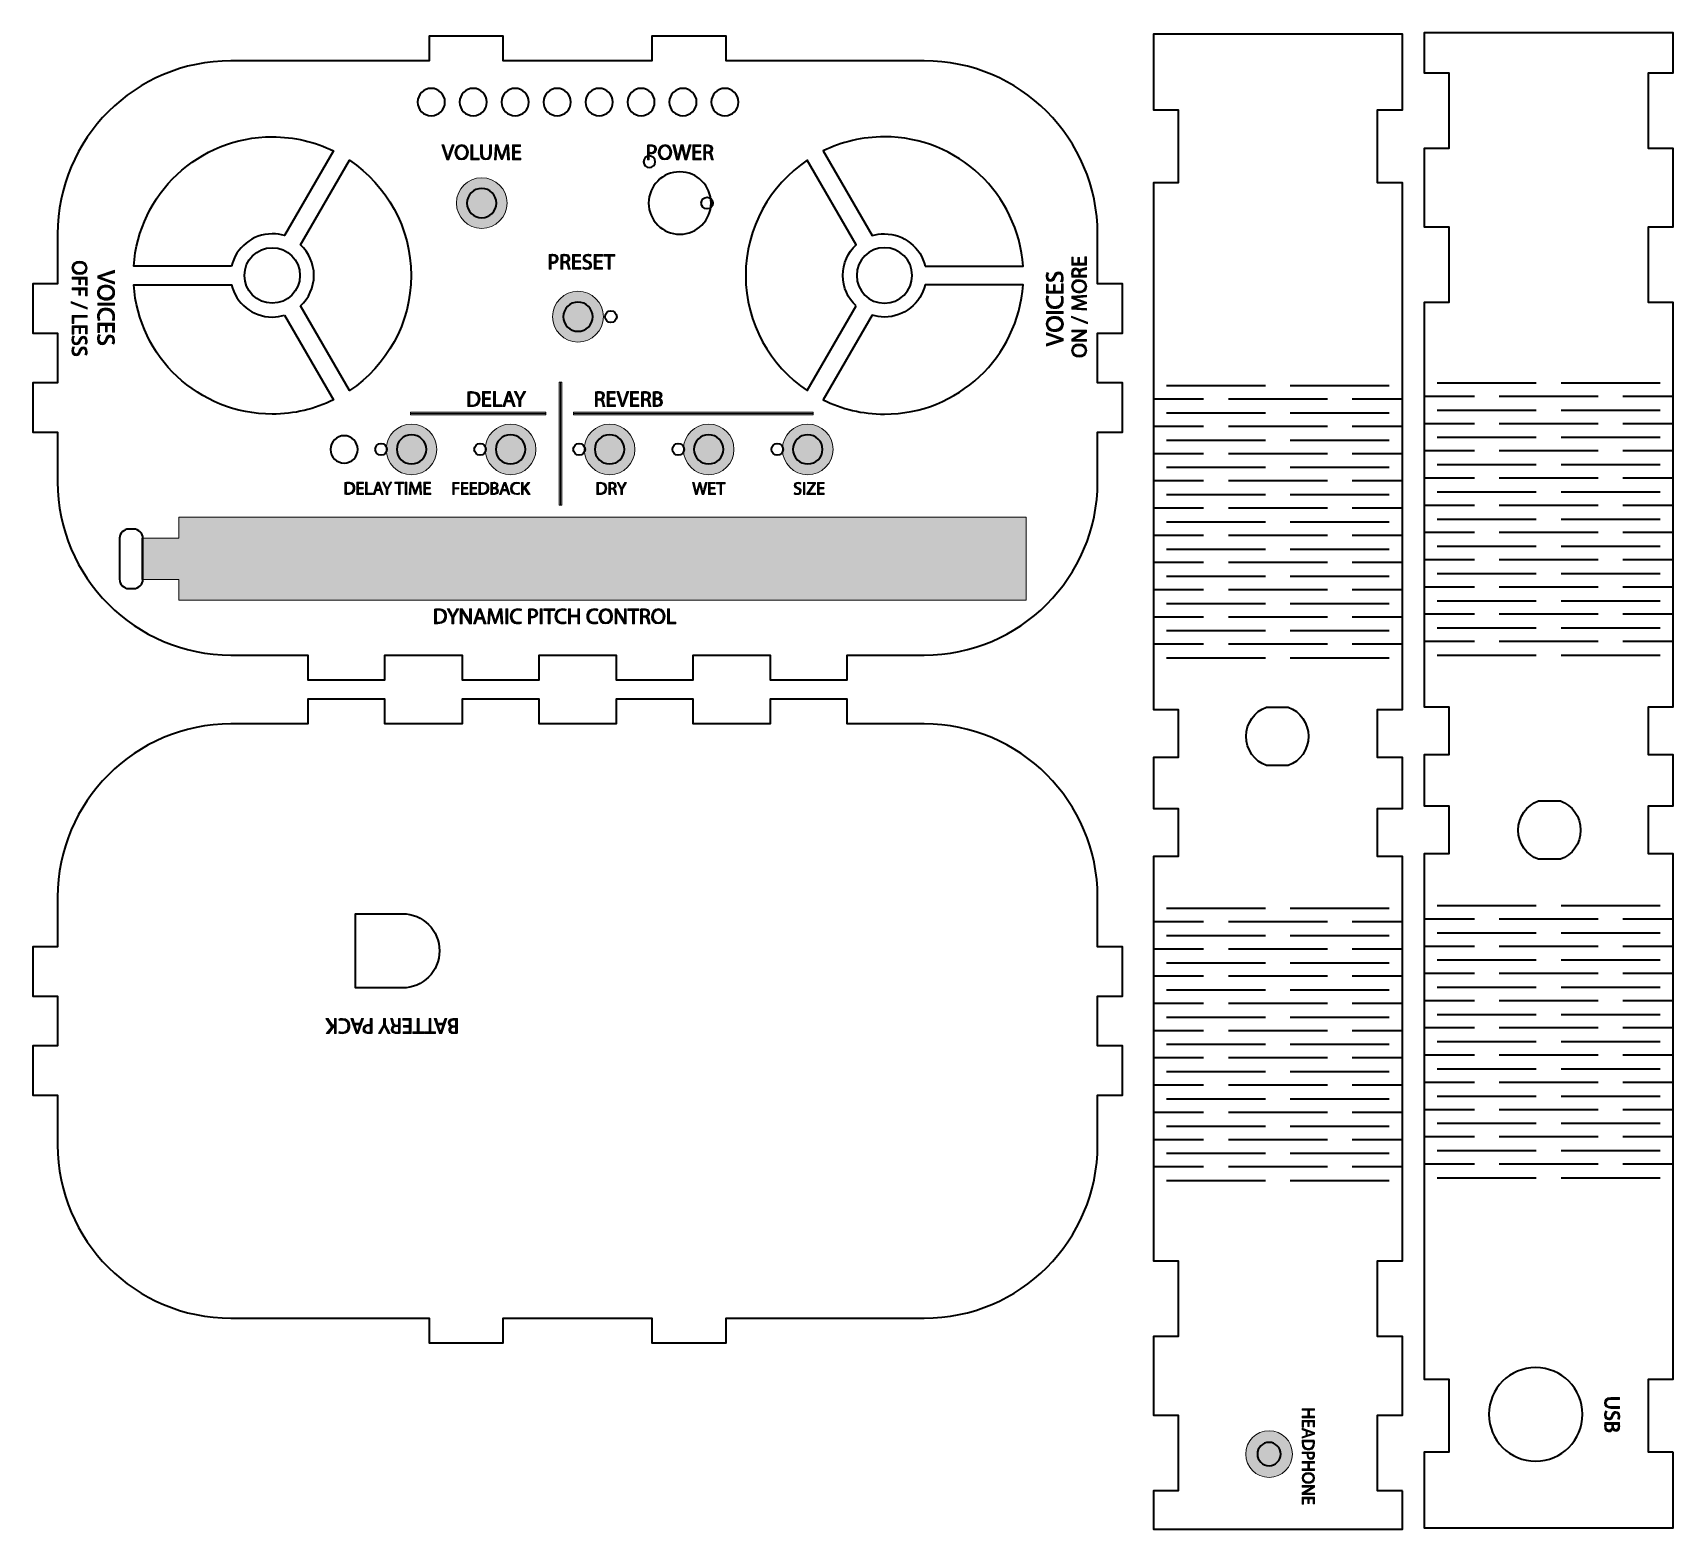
# Model space of a CAD drawing. Header units: inches. Extents: x 7.2 to 23.7, y -15.5 to -0.4.
import ezdxf

# ---------------------------------------------------------------- set-up
doc = ezdxf.new("R2010")
doc.units = ezdxf.units.IN
doc.header["$MEASUREMENT"] = 0
for name, color, linetype in [('BOTTOM', 7, 'Continuous'), ('LEFT', 7, 'Continuous'), ('RIGHT', 7, 'Continuous'), ('TOP', 7, 'Continuous')]:
    doc.layers.add(name, color=color, linetype=linetype)

# ---------------------------------------------------------------- blocks, each defined once
blk = doc.blocks.new('block 3')
at = {"layer": 'BOTTOM', "true_color": 0xffffff}
h = blk.add_hatch(color=7, dxfattribs=at)
h.dxf.hatch_style = 2
edge = h.paths.add_edge_path()
edge.add_spline(control_points=[(10.223, -10.46), (10.223, -10.46), (10.204, -10.46), (10.204, -10.46), (10.204, -10.46), (10.204, -10.387), (10.204, -10.387), (10.204, -10.387), (10.203, -10.387), (10.203, -10.387), (10.199, -10.393), (10.195, -10.398), (10.192, -10.403), (10.192, -10.403), (10.146, -10.46), (10.146, -10.46), (10.146, -10.46), (10.122, -10.46), (10.122, -10.46), (10.122, -10.46), (10.176, -10.396), (10.176, -10.396), (10.176, -10.396), (10.118, -10.31), (10.118, -10.31), (10.118, -10.31), (10.14, -10.31), (10.14, -10.31), (10.14, -10.31), (10.19, -10.383), (10.19, -10.383), (10.19, -10.383), (10.204, -10.367), (10.204, -10.367), (10.204, -10.367), (10.204, -10.31), (10.204, -10.31), (10.204, -10.31), (10.223, -10.31), (10.223, -10.31), (10.223, -10.31), (10.223, -10.46), (10.223, -10.46)], knot_values=[0, 0, 0, 0, 1, 1, 1, 2, 2, 2, 3, 3, 3, 4, 4, 4, 5, 5, 5, 6, 6, 6, 7, 7, 7, 8, 8, 8, 9, 9, 9, 10, 10, 10, 11, 11, 11, 12, 12, 12, 13, 13, 13, 14, 14, 14, 14], degree=3, periodic=1)
h = blk.add_hatch(color=7, dxfattribs=at)
h.dxf.hatch_style = 2
edge = h.paths.add_edge_path()
edge.add_spline(control_points=[(10.248, -10.315), (10.255, -10.311), (10.269, -10.308), (10.287, -10.308), (10.329, -10.308), (10.361, -10.334), (10.361, -10.383), (10.361, -10.43), (10.329, -10.462), (10.283, -10.462), (10.264, -10.462), (10.252, -10.458), (10.247, -10.455), (10.247, -10.455), (10.252, -10.44), (10.252, -10.44), (10.259, -10.443), (10.27, -10.446), (10.282, -10.446), (10.317, -10.446), (10.341, -10.423), (10.341, -10.384), (10.341, -10.347), (10.32, -10.324), (10.283, -10.324), (10.271, -10.324), (10.259, -10.326), (10.252, -10.33), (10.252, -10.33), (10.248, -10.315), (10.248, -10.315)], knot_values=[0, 0, 0, 0, 1, 1, 1, 2, 2, 2, 3, 3, 3, 4, 4, 4, 5, 5, 5, 6, 6, 6, 7, 7, 7, 8, 8, 8, 9, 9, 9, 10, 10, 10, 10], degree=3, periodic=1)
h = blk.add_hatch(color=7, dxfattribs=at)
h.dxf.hatch_style = 2
h.paths.add_polyline_path([(10.461, -10.357), (10.476, -10.31), (10.496, -10.31), (10.445, -10.46), (10.422, -10.46), (10.371, -10.31), (10.392, -10.31), (10.408, -10.357)])
edge = h.paths.add_edge_path()
edge.add_spline(control_points=[(10.412, -10.372), (10.412, -10.372), (10.426, -10.415), (10.426, -10.415), (10.43, -10.425), (10.432, -10.434), (10.434, -10.443), (10.434, -10.443), (10.434, -10.443), (10.434, -10.443), (10.437, -10.434), (10.439, -10.425), (10.442, -10.415), (10.442, -10.415), (10.457, -10.372), (10.457, -10.372), (10.457, -10.372), (10.412, -10.372), (10.412, -10.372)], knot_values=[0, 0, 0, 0, 1, 1, 1, 2, 2, 2, 3, 3, 3, 4, 4, 4, 5, 5, 5, 6, 6, 6, 6], degree=3, periodic=1)
h = blk.add_hatch(color=7, dxfattribs=at)
h.dxf.hatch_style = 2
edge = h.paths.add_edge_path()
edge.add_spline(control_points=[(10.584, -10.458), (10.575, -10.459), (10.563, -10.461), (10.547, -10.461), (10.528, -10.461), (10.514, -10.456), (10.505, -10.448), (10.497, -10.441), (10.492, -10.43), (10.492, -10.417), (10.492, -10.403), (10.496, -10.393), (10.504, -10.385), (10.514, -10.374), (10.531, -10.368), (10.55, -10.368), (10.555, -10.368), (10.561, -10.369), (10.565, -10.37), (10.565, -10.37), (10.565, -10.31), (10.565, -10.31), (10.565, -10.31), (10.584, -10.31), (10.584, -10.31), (10.584, -10.31), (10.584, -10.458), (10.584, -10.458)], knot_values=[0, 0, 0, 0, 1, 1, 1, 2, 2, 2, 3, 3, 3, 4, 4, 4, 5, 5, 5, 6, 6, 6, 7, 7, 7, 8, 8, 8, 9, 9, 9, 9], degree=3, periodic=1)
edge = h.paths.add_edge_path()
edge.add_spline(control_points=[(10.565, -10.386), (10.561, -10.384), (10.556, -10.384), (10.549, -10.384), (10.526, -10.384), (10.512, -10.395), (10.512, -10.416), (10.512, -10.436), (10.526, -10.445), (10.547, -10.445), (10.555, -10.445), (10.562, -10.445), (10.565, -10.444), (10.565, -10.444), (10.565, -10.386), (10.565, -10.386)], knot_values=[0, 0, 0, 0, 1, 1, 1, 2, 2, 2, 3, 3, 3, 4, 4, 4, 5, 5, 5, 5], degree=3, periodic=1)
h = blk.add_hatch(color=7, dxfattribs=at)
h.dxf.hatch_style = 2
edge = h.paths.add_edge_path()
edge.add_spline(control_points=[(10.718, -10.31), (10.718, -10.31), (10.718, -10.373), (10.718, -10.373), (10.718, -10.373), (10.766, -10.46), (10.766, -10.46), (10.766, -10.46), (10.744, -10.46), (10.744, -10.46), (10.744, -10.46), (10.723, -10.418), (10.723, -10.418), (10.717, -10.407), (10.712, -10.398), (10.708, -10.387), (10.708, -10.387), (10.707, -10.387), (10.707, -10.387), (10.703, -10.397), (10.698, -10.407), (10.692, -10.418), (10.692, -10.418), (10.671, -10.46), (10.671, -10.46), (10.671, -10.46), (10.649, -10.46), (10.649, -10.46), (10.649, -10.46), (10.699, -10.374), (10.699, -10.374), (10.699, -10.374), (10.699, -10.31), (10.699, -10.31), (10.699, -10.31), (10.718, -10.31), (10.718, -10.31)], knot_values=[0, 0, 0, 0, 1, 1, 1, 2, 2, 2, 3, 3, 3, 4, 4, 4, 5, 5, 5, 6, 6, 6, 7, 7, 7, 8, 8, 8, 9, 9, 9, 10, 10, 10, 11, 11, 11, 12, 12, 12, 12], degree=3, periodic=1)
h = blk.add_hatch(color=7, dxfattribs=at)
h.dxf.hatch_style = 2
edge = h.paths.add_edge_path()
edge.add_spline(control_points=[(10.869, -10.458), (10.859, -10.46), (10.845, -10.461), (10.832, -10.461), (10.811, -10.461), (10.798, -10.457), (10.788, -10.449), (10.781, -10.442), (10.777, -10.432), (10.777, -10.42), (10.777, -10.4), (10.789, -10.387), (10.805, -10.382), (10.805, -10.382), (10.805, -10.381), (10.805, -10.381), (10.793, -10.377), (10.786, -10.366), (10.783, -10.351), (10.778, -10.33), (10.774, -10.316), (10.771, -10.31), (10.771, -10.31), (10.791, -10.31), (10.791, -10.31), (10.794, -10.314), (10.797, -10.327), (10.801, -10.346), (10.806, -10.366), (10.814, -10.374), (10.831, -10.375), (10.831, -10.375), (10.85, -10.375), (10.85, -10.375), (10.85, -10.375), (10.85, -10.31), (10.85, -10.31), (10.85, -10.31), (10.869, -10.31), (10.869, -10.31), (10.869, -10.31), (10.869, -10.458), (10.869, -10.458)], knot_values=[0, 0, 0, 0, 1, 1, 1, 2, 2, 2, 3, 3, 3, 4, 4, 4, 5, 5, 5, 6, 6, 6, 7, 7, 7, 8, 8, 8, 9, 9, 9, 10, 10, 10, 11, 11, 11, 12, 12, 12, 13, 13, 13, 14, 14, 14, 14], degree=3, periodic=1)
edge = h.paths.add_edge_path()
edge.add_spline(control_points=[(10.85, -10.389), (10.85, -10.389), (10.83, -10.389), (10.83, -10.389), (10.809, -10.389), (10.796, -10.401), (10.796, -10.418), (10.796, -10.437), (10.81, -10.446), (10.83, -10.446), (10.84, -10.446), (10.846, -10.445), (10.85, -10.444), (10.85, -10.444), (10.85, -10.389), (10.85, -10.389)], knot_values=[0, 0, 0, 0, 1, 1, 1, 2, 2, 2, 3, 3, 3, 4, 4, 4, 5, 5, 5, 5], degree=3, periodic=1)
h = blk.add_hatch(color=7, dxfattribs=at)
h.dxf.hatch_style = 2
h.paths.add_polyline_path([(10.901, -10.38), (10.959, -10.38), (10.959, -10.326), (10.894, -10.326), (10.894, -10.31), (10.978, -10.31), (10.978, -10.46), (10.897, -10.46), (10.897, -10.443), (10.959, -10.443), (10.959, -10.396), (10.901, -10.396)])
h = blk.add_hatch(color=7, dxfattribs=at)
h.dxf.hatch_style = 2
h.paths.add_polyline_path([(11.06, -10.443), (11.106, -10.443), (11.106, -10.46), (10.995, -10.46), (10.995, -10.443), (11.041, -10.443), (11.041, -10.31), (11.06, -10.31)])
h = blk.add_hatch(color=7, dxfattribs=at)
h.dxf.hatch_style = 2
h.paths.add_polyline_path([(11.179, -10.443), (11.225, -10.443), (11.225, -10.46), (11.114, -10.46), (11.114, -10.443), (11.16, -10.443), (11.16, -10.31), (11.179, -10.31)])
h = blk.add_hatch(color=7, dxfattribs=at)
h.dxf.hatch_style = 2
h.paths.add_polyline_path([(11.302, -10.357), (11.318, -10.31), (11.338, -10.31), (11.287, -10.46), (11.264, -10.46), (11.212, -10.31), (11.233, -10.31), (11.249, -10.357)])
edge = h.paths.add_edge_path()
edge.add_spline(control_points=[(11.253, -10.372), (11.253, -10.372), (11.268, -10.415), (11.268, -10.415), (11.271, -10.425), (11.273, -10.434), (11.276, -10.443), (11.276, -10.443), (11.276, -10.443), (11.276, -10.443), (11.278, -10.434), (11.281, -10.425), (11.284, -10.415), (11.284, -10.415), (11.298, -10.372), (11.298, -10.372), (11.298, -10.372), (11.253, -10.372), (11.253, -10.372)], knot_values=[0, 0, 0, 0, 1, 1, 1, 2, 2, 2, 3, 3, 3, 4, 4, 4, 5, 5, 5, 6, 6, 6, 6], degree=3, periodic=1)
h = blk.add_hatch(color=7, dxfattribs=at)
h.dxf.hatch_style = 2
edge = h.paths.add_edge_path()
edge.add_spline(control_points=[(11.447, -10.458), (11.438, -10.459), (11.425, -10.461), (11.412, -10.461), (11.392, -10.461), (11.38, -10.457), (11.37, -10.45), (11.363, -10.444), (11.358, -10.435), (11.358, -10.423), (11.358, -10.409), (11.368, -10.396), (11.383, -10.39), (11.383, -10.39), (11.383, -10.39), (11.383, -10.39), (11.369, -10.386), (11.352, -10.375), (11.352, -10.352), (11.352, -10.34), (11.358, -10.33), (11.365, -10.322), (11.376, -10.313), (11.392, -10.308), (11.417, -10.308), (11.43, -10.308), (11.44, -10.309), (11.447, -10.31), (11.447, -10.31), (11.447, -10.458), (11.447, -10.458)], knot_values=[0, 0, 0, 0, 1, 1, 1, 2, 2, 2, 3, 3, 3, 4, 4, 4, 5, 5, 5, 6, 6, 6, 7, 7, 7, 8, 8, 8, 9, 9, 9, 10, 10, 10, 10], degree=3, periodic=1)
edge = h.paths.add_edge_path()
edge.add_spline(control_points=[(11.428, -10.324), (11.424, -10.324), (11.418, -10.324), (11.411, -10.324), (11.391, -10.324), (11.373, -10.331), (11.373, -10.353), (11.373, -10.373), (11.39, -10.382), (11.412, -10.382), (11.412, -10.382), (11.428, -10.382), (11.428, -10.382), (11.428, -10.382), (11.428, -10.324), (11.428, -10.324)], knot_values=[0, 0, 0, 0, 1, 1, 1, 2, 2, 2, 3, 3, 3, 4, 4, 4, 5, 5, 5, 5], degree=3, periodic=1)
edge = h.paths.add_edge_path()
edge.add_spline(control_points=[(11.428, -10.396), (11.428, -10.396), (11.41, -10.396), (11.41, -10.396), (11.39, -10.396), (11.378, -10.407), (11.378, -10.421), (11.378, -10.439), (11.391, -10.446), (11.41, -10.446), (11.419, -10.446), (11.424, -10.445), (11.428, -10.445), (11.428, -10.445), (11.428, -10.396), (11.428, -10.396)], knot_values=[0, 0, 0, 0, 1, 1, 1, 2, 2, 2, 3, 3, 3, 4, 4, 4, 5, 5, 5, 5], degree=3, periodic=1)
at = {"layer": 'BOTTOM', "lineweight": 0}
for points in [[(10.461, -10.357), (10.476, -10.31), (10.496, -10.31), (10.445, -10.46), (10.422, -10.46), (10.371, -10.31), (10.392, -10.31), (10.408, -10.357), (10.461, -10.357)], [(10.901, -10.38), (10.959, -10.38), (10.959, -10.326), (10.894, -10.326), (10.894, -10.31), (10.978, -10.31), (10.978, -10.46), (10.897, -10.46), (10.897, -10.443), (10.959, -10.443), (10.959, -10.396), (10.901, -10.396), (10.901, -10.38)], [(11.06, -10.443), (11.106, -10.443), (11.106, -10.46), (10.995, -10.46), (10.995, -10.443), (11.041, -10.443), (11.041, -10.31), (11.06, -10.31), (11.06, -10.443)], [(11.179, -10.443), (11.225, -10.443), (11.225, -10.46), (11.114, -10.46), (11.114, -10.443), (11.16, -10.443), (11.16, -10.31), (11.179, -10.31), (11.179, -10.443)], [(11.302, -10.357), (11.318, -10.31), (11.338, -10.31), (11.287, -10.46), (11.264, -10.46), (11.212, -10.31), (11.233, -10.31), (11.249, -10.357), (11.302, -10.357)]]:
    blk.add_lwpolyline(points, dxfattribs=at)
for points, knots in [([(10.223, -10.46), (10.223, -10.46), (10.204, -10.46), (10.204, -10.46), (10.204, -10.46), (10.204, -10.387), (10.204, -10.387), (10.204, -10.387), (10.203, -10.387), (10.203, -10.387), (10.199, -10.393), (10.195, -10.398), (10.192, -10.403), (10.192, -10.403), (10.146, -10.46), (10.146, -10.46), (10.146, -10.46), (10.122, -10.46), (10.122, -10.46), (10.122, -10.46), (10.176, -10.396), (10.176, -10.396), (10.176, -10.396), (10.118, -10.31), (10.118, -10.31), (10.118, -10.31), (10.14, -10.31), (10.14, -10.31), (10.14, -10.31), (10.19, -10.383), (10.19, -10.383), (10.19, -10.383), (10.204, -10.367), (10.204, -10.367), (10.204, -10.367), (10.204, -10.31), (10.204, -10.31), (10.204, -10.31), (10.223, -10.31), (10.223, -10.31), (10.223, -10.31), (10.223, -10.46), (10.223, -10.46)], [0, 0, 0, 0, 1, 1, 1, 2, 2, 2, 3, 3, 3, 4, 4, 4, 5, 5, 5, 6, 6, 6, 7, 7, 7, 8, 8, 8, 9, 9, 9, 10, 10, 10, 11, 11, 11, 12, 12, 12, 13, 13, 13, 14, 14, 14, 14]), ([(10.248, -10.315), (10.255, -10.311), (10.269, -10.308), (10.287, -10.308), (10.329, -10.308), (10.361, -10.334), (10.361, -10.383), (10.361, -10.43), (10.329, -10.462), (10.283, -10.462), (10.264, -10.462), (10.252, -10.458), (10.247, -10.455), (10.247, -10.455), (10.252, -10.44), (10.252, -10.44), (10.259, -10.443), (10.27, -10.446), (10.282, -10.446), (10.317, -10.446), (10.341, -10.423), (10.341, -10.384), (10.341, -10.347), (10.32, -10.324), (10.283, -10.324), (10.271, -10.324), (10.259, -10.326), (10.252, -10.33), (10.252, -10.33), (10.248, -10.315), (10.248, -10.315)], [0, 0, 0, 0, 1, 1, 1, 2, 2, 2, 3, 3, 3, 4, 4, 4, 5, 5, 5, 6, 6, 6, 7, 7, 7, 8, 8, 8, 9, 9, 9, 10, 10, 10, 10]), ([(10.412, -10.372), (10.412, -10.372), (10.426, -10.415), (10.426, -10.415), (10.43, -10.425), (10.432, -10.434), (10.434, -10.443), (10.434, -10.443), (10.434, -10.443), (10.434, -10.443), (10.437, -10.434), (10.439, -10.425), (10.442, -10.415), (10.442, -10.415), (10.457, -10.372), (10.457, -10.372), (10.457, -10.372), (10.412, -10.372), (10.412, -10.372)], [0, 0, 0, 0, 1, 1, 1, 2, 2, 2, 3, 3, 3, 4, 4, 4, 5, 5, 5, 6, 6, 6, 6]), ([(10.584, -10.458), (10.575, -10.459), (10.563, -10.461), (10.547, -10.461), (10.528, -10.461), (10.514, -10.456), (10.505, -10.448), (10.497, -10.441), (10.492, -10.43), (10.492, -10.417), (10.492, -10.403), (10.496, -10.393), (10.504, -10.385), (10.514, -10.374), (10.531, -10.368), (10.55, -10.368), (10.555, -10.368), (10.561, -10.369), (10.565, -10.37), (10.565, -10.37), (10.565, -10.31), (10.565, -10.31), (10.565, -10.31), (10.584, -10.31), (10.584, -10.31), (10.584, -10.31), (10.584, -10.458), (10.584, -10.458)], [0, 0, 0, 0, 1, 1, 1, 2, 2, 2, 3, 3, 3, 4, 4, 4, 5, 5, 5, 6, 6, 6, 7, 7, 7, 8, 8, 8, 9, 9, 9, 9]), ([(10.565, -10.386), (10.561, -10.384), (10.556, -10.384), (10.549, -10.384), (10.526, -10.384), (10.512, -10.395), (10.512, -10.416), (10.512, -10.436), (10.526, -10.445), (10.547, -10.445), (10.555, -10.445), (10.562, -10.445), (10.565, -10.444), (10.565, -10.444), (10.565, -10.386), (10.565, -10.386)], [0, 0, 0, 0, 1, 1, 1, 2, 2, 2, 3, 3, 3, 4, 4, 4, 5, 5, 5, 5]), ([(10.718, -10.31), (10.718, -10.31), (10.718, -10.373), (10.718, -10.373), (10.718, -10.373), (10.766, -10.46), (10.766, -10.46), (10.766, -10.46), (10.744, -10.46), (10.744, -10.46), (10.744, -10.46), (10.723, -10.418), (10.723, -10.418), (10.717, -10.407), (10.712, -10.398), (10.708, -10.387), (10.708, -10.387), (10.707, -10.387), (10.707, -10.387), (10.703, -10.397), (10.698, -10.407), (10.692, -10.418), (10.692, -10.418), (10.671, -10.46), (10.671, -10.46), (10.671, -10.46), (10.649, -10.46), (10.649, -10.46), (10.649, -10.46), (10.699, -10.374), (10.699, -10.374), (10.699, -10.374), (10.699, -10.31), (10.699, -10.31), (10.699, -10.31), (10.718, -10.31), (10.718, -10.31)], [0, 0, 0, 0, 1, 1, 1, 2, 2, 2, 3, 3, 3, 4, 4, 4, 5, 5, 5, 6, 6, 6, 7, 7, 7, 8, 8, 8, 9, 9, 9, 10, 10, 10, 11, 11, 11, 12, 12, 12, 12]), ([(10.869, -10.458), (10.859, -10.46), (10.845, -10.461), (10.832, -10.461), (10.811, -10.461), (10.798, -10.457), (10.788, -10.449), (10.781, -10.442), (10.777, -10.432), (10.777, -10.42), (10.777, -10.4), (10.789, -10.387), (10.805, -10.382), (10.805, -10.382), (10.805, -10.381), (10.805, -10.381), (10.793, -10.377), (10.786, -10.366), (10.783, -10.351), (10.778, -10.33), (10.774, -10.316), (10.771, -10.31), (10.771, -10.31), (10.791, -10.31), (10.791, -10.31), (10.794, -10.314), (10.797, -10.327), (10.801, -10.346), (10.806, -10.366), (10.814, -10.374), (10.831, -10.375), (10.831, -10.375), (10.85, -10.375), (10.85, -10.375), (10.85, -10.375), (10.85, -10.31), (10.85, -10.31), (10.85, -10.31), (10.869, -10.31), (10.869, -10.31), (10.869, -10.31), (10.869, -10.458), (10.869, -10.458)], [0, 0, 0, 0, 1, 1, 1, 2, 2, 2, 3, 3, 3, 4, 4, 4, 5, 5, 5, 6, 6, 6, 7, 7, 7, 8, 8, 8, 9, 9, 9, 10, 10, 10, 11, 11, 11, 12, 12, 12, 13, 13, 13, 14, 14, 14, 14]), ([(10.85, -10.389), (10.85, -10.389), (10.83, -10.389), (10.83, -10.389), (10.809, -10.389), (10.796, -10.401), (10.796, -10.418), (10.796, -10.437), (10.81, -10.446), (10.83, -10.446), (10.84, -10.446), (10.846, -10.445), (10.85, -10.444), (10.85, -10.444), (10.85, -10.389), (10.85, -10.389)], [0, 0, 0, 0, 1, 1, 1, 2, 2, 2, 3, 3, 3, 4, 4, 4, 5, 5, 5, 5]), ([(11.253, -10.372), (11.253, -10.372), (11.268, -10.415), (11.268, -10.415), (11.271, -10.425), (11.273, -10.434), (11.276, -10.443), (11.276, -10.443), (11.276, -10.443), (11.276, -10.443), (11.278, -10.434), (11.281, -10.425), (11.284, -10.415), (11.284, -10.415), (11.298, -10.372), (11.298, -10.372), (11.298, -10.372), (11.253, -10.372), (11.253, -10.372)], [0, 0, 0, 0, 1, 1, 1, 2, 2, 2, 3, 3, 3, 4, 4, 4, 5, 5, 5, 6, 6, 6, 6]), ([(11.447, -10.458), (11.438, -10.459), (11.425, -10.461), (11.412, -10.461), (11.392, -10.461), (11.38, -10.457), (11.37, -10.45), (11.363, -10.444), (11.358, -10.435), (11.358, -10.423), (11.358, -10.409), (11.368, -10.396), (11.383, -10.39), (11.383, -10.39), (11.383, -10.39), (11.383, -10.39), (11.369, -10.386), (11.352, -10.375), (11.352, -10.352), (11.352, -10.34), (11.358, -10.33), (11.365, -10.322), (11.376, -10.313), (11.392, -10.308), (11.417, -10.308), (11.43, -10.308), (11.44, -10.309), (11.447, -10.31), (11.447, -10.31), (11.447, -10.458), (11.447, -10.458)], [0, 0, 0, 0, 1, 1, 1, 2, 2, 2, 3, 3, 3, 4, 4, 4, 5, 5, 5, 6, 6, 6, 7, 7, 7, 8, 8, 8, 9, 9, 9, 10, 10, 10, 10]), ([(11.428, -10.324), (11.424, -10.324), (11.418, -10.324), (11.411, -10.324), (11.391, -10.324), (11.373, -10.331), (11.373, -10.353), (11.373, -10.373), (11.39, -10.382), (11.412, -10.382), (11.412, -10.382), (11.428, -10.382), (11.428, -10.382), (11.428, -10.382), (11.428, -10.324), (11.428, -10.324)], [0, 0, 0, 0, 1, 1, 1, 2, 2, 2, 3, 3, 3, 4, 4, 4, 5, 5, 5, 5]), ([(11.428, -10.396), (11.428, -10.396), (11.41, -10.396), (11.41, -10.396), (11.39, -10.396), (11.378, -10.407), (11.378, -10.421), (11.378, -10.439), (11.391, -10.446), (11.41, -10.446), (11.419, -10.446), (11.424, -10.445), (11.428, -10.445), (11.428, -10.445), (11.428, -10.396), (11.428, -10.396)], [0, 0, 0, 0, 1, 1, 1, 2, 2, 2, 3, 3, 3, 4, 4, 4, 5, 5, 5, 5])]:
    blk.add_open_spline(points, degree=3, knots=knots, dxfattribs=at)
blk = doc.blocks.new('block 2')
at = {"layer": 'BOTTOM'}
blk.add_blockref('block 3', (0, 0), dxfattribs=at)
blk = doc.blocks.new('block 4')
at = {"layer": 'TOP', "color": 1, "lineweight": 35, "true_color": 0xff0000}
for points in [[(11.132, -4.562), (11.132, -4.643), (11.065, -4.709), (10.982, -4.709), (10.9, -4.709), (10.833, -4.643), (10.833, -4.562), (10.833, -4.48), (10.9, -4.414), (10.982, -4.414), (11.065, -4.414), (11.132, -4.48), (11.132, -4.562)], [(12.132, -4.562), (12.132, -4.643), (12.065, -4.709), (11.982, -4.709), (11.9, -4.709), (11.833, -4.643), (11.833, -4.562), (11.833, -4.48), (11.9, -4.414), (11.982, -4.414), (12.065, -4.414), (12.132, -4.48), (12.132, -4.562)], [(13.132, -4.562), (13.132, -4.643), (13.065, -4.709), (12.982, -4.709), (12.9, -4.709), (12.833, -4.643), (12.833, -4.562), (12.833, -4.48), (12.9, -4.414), (12.982, -4.414), (13.065, -4.414), (13.132, -4.48), (13.132, -4.562)], [(14.132, -4.562), (14.132, -4.643), (14.065, -4.709), (13.982, -4.709), (13.9, -4.709), (13.833, -4.643), (13.833, -4.562), (13.833, -4.48), (13.9, -4.414), (13.982, -4.414), (14.065, -4.414), (14.132, -4.48), (14.132, -4.562)], [(15.132, -4.562), (15.132, -4.643), (15.065, -4.709), (14.982, -4.709), (14.9, -4.709), (14.833, -4.643), (14.833, -4.562), (14.833, -4.48), (14.9, -4.414), (14.982, -4.414), (15.065, -4.414), (15.132, -4.48), (15.132, -4.562)]]:
    blk.add_open_spline(points, degree=3, knots=[0, 0, 0, 0, 1, 1, 1, 2, 2, 2, 3, 3, 3, 4, 4, 4, 4], dxfattribs=at)
blk = doc.blocks.new('block 5')
at = {"layer": 'TOP', "color": 1, "lineweight": 35, "true_color": 0xff0000}
for points in [[(13.443, -1.658), (13.443, -1.691), (13.416, -1.717), (13.384, -1.717), (13.351, -1.717), (13.325, -1.691), (13.325, -1.658), (13.325, -1.626), (13.351, -1.599), (13.384, -1.599), (13.416, -1.599), (13.443, -1.626), (13.443, -1.658)], [(14.006, -2.075), (14.006, -2.249), (13.865, -2.39), (13.691, -2.39), (13.517, -2.39), (13.376, -2.249), (13.376, -2.075), (13.376, -1.901), (13.517, -1.76), (13.691, -1.76), (13.865, -1.76), (14.006, -1.901), (14.006, -2.075)]]:
    blk.add_open_spline(points, degree=3, knots=[0, 0, 0, 0, 1, 1, 1, 2, 2, 2, 3, 3, 3, 4, 4, 4, 4], dxfattribs=at)
blk = doc.blocks.new('block 7')
at = {"layer": 'TOP', "color": 1, "lineweight": 35, "true_color": 0xff0000}
for points, knots in [([(9.166, -2.712), (9.209, -2.525), (9.376, -2.386), (9.576, -2.386), (9.619, -2.386), (9.661, -2.392), (9.7, -2.404), (9.7, -2.404), (10.194, -1.549), (10.194, -1.549), (10.008, -1.457), (9.798, -1.406), (9.576, -1.406), (8.834, -1.406), (8.226, -1.982), (8.178, -2.712), (8.178, -2.712), (9.166, -2.712), (9.166, -2.712)], [0, 0, 0, 0, 1, 1, 1, 2, 2, 2, 3, 3, 3, 4, 4, 4, 5, 5, 5, 6, 6, 6, 6]), ([(9.862, -3.113), (9.862, -3.113), (10.357, -3.969), (10.357, -3.969), (10.731, -3.717), (10.978, -3.29), (10.978, -2.806), (10.978, -2.321), (10.731, -1.894), (10.357, -1.643), (10.357, -1.643), (9.862, -2.498), (9.862, -2.498), (9.945, -2.575), (9.997, -2.684), (9.997, -2.806), (9.997, -2.927), (9.945, -3.036), (9.862, -3.113)], [0, 0, 0, 0, 1, 1, 1, 2, 2, 2, 3, 3, 3, 4, 4, 4, 5, 5, 5, 6, 6, 6, 6]), ([(9.856, -2.806), (9.856, -2.651), (9.731, -2.526), (9.576, -2.526), (9.421, -2.526), (9.296, -2.651), (9.296, -2.806), (9.296, -2.96), (9.421, -3.086), (9.576, -3.086), (9.731, -3.086), (9.856, -2.96), (9.856, -2.806)], [0, 0, 0, 0, 1, 1, 1, 2, 2, 2, 3, 3, 3, 4, 4, 4, 4]), ([(9.7, -3.207), (9.661, -3.219), (9.619, -3.226), (9.576, -3.226), (9.376, -3.226), (9.209, -3.086), (9.166, -2.899), (9.166, -2.899), (8.178, -2.899), (8.178, -2.899), (8.226, -3.629), (8.834, -4.206), (9.576, -4.206), (9.798, -4.206), (10.008, -4.154), (10.194, -4.062), (10.194, -4.062), (9.7, -3.207), (9.7, -3.207)], [0, 0, 0, 0, 1, 1, 1, 2, 2, 2, 3, 3, 3, 4, 4, 4, 5, 5, 5, 6, 6, 6, 6])]:
    blk.add_open_spline(points, degree=3, knots=knots, dxfattribs=at)
blk = doc.blocks.new('block 8')
at = {"layer": 'TOP', "color": 1, "lineweight": 35, "true_color": 0xff0000}
for points, knots in [([(16.167, -2.712), (16.124, -2.525), (15.957, -2.386), (15.757, -2.386), (15.714, -2.386), (15.673, -2.392), (15.634, -2.404), (15.634, -2.404), (15.139, -1.549), (15.139, -1.549), (15.326, -1.457), (15.535, -1.406), (15.757, -1.406), (16.5, -1.406), (17.107, -1.982), (17.156, -2.712), (17.156, -2.712), (16.167, -2.712), (16.167, -2.712)], [0, 0, 0, 0, 1, 1, 1, 2, 2, 2, 3, 3, 3, 4, 4, 4, 5, 5, 5, 6, 6, 6, 6]), ([(15.471, -3.113), (15.471, -3.113), (14.977, -3.969), (14.977, -3.969), (14.602, -3.717), (14.356, -3.29), (14.356, -2.806), (14.356, -2.321), (14.602, -1.894), (14.977, -1.643), (14.977, -1.643), (15.471, -2.498), (15.471, -2.498), (15.388, -2.575), (15.337, -2.684), (15.337, -2.806), (15.337, -2.927), (15.388, -3.036), (15.471, -3.113)], [0, 0, 0, 0, 1, 1, 1, 2, 2, 2, 3, 3, 3, 4, 4, 4, 5, 5, 5, 6, 6, 6, 6]), ([(15.477, -2.806), (15.477, -2.651), (15.602, -2.526), (15.757, -2.526), (15.912, -2.526), (16.037, -2.651), (16.037, -2.806), (16.037, -2.96), (15.912, -3.086), (15.757, -3.086), (15.602, -3.086), (15.477, -2.96), (15.477, -2.806)], [0, 0, 0, 0, 1, 1, 1, 2, 2, 2, 3, 3, 3, 4, 4, 4, 4]), ([(15.634, -3.207), (15.673, -3.219), (15.714, -3.226), (15.757, -3.226), (15.957, -3.226), (16.124, -3.086), (16.167, -2.899), (16.167, -2.899), (17.156, -2.899), (17.156, -2.899), (17.107, -3.629), (16.5, -4.206), (15.757, -4.206), (15.535, -4.206), (15.326, -4.154), (15.139, -4.062), (15.139, -4.062), (15.634, -3.207), (15.634, -3.207)], [0, 0, 0, 0, 1, 1, 1, 2, 2, 2, 3, 3, 3, 4, 4, 4, 5, 5, 5, 6, 6, 6, 6])]:
    blk.add_open_spline(points, degree=3, knots=knots, dxfattribs=at)
blk = doc.blocks.new('block 6')
at = {"layer": 'TOP'}
for name in ['block 7', 'block 8']:
    blk.add_blockref(name, (0, 0), dxfattribs=at)
blk = doc.blocks.new('block 9')
at = {"layer": 'TOP', "color": 1, "lineweight": 35, "true_color": 0xff0000}
for points in [[(11.32, -1.055), (11.32, -1.131), (11.258, -1.193), (11.182, -1.193), (11.106, -1.193), (11.044, -1.131), (11.044, -1.055), (11.044, -0.979), (11.106, -0.917), (11.182, -0.917), (11.258, -0.917), (11.32, -0.979), (11.32, -1.055)], [(11.743, -1.055), (11.743, -1.131), (11.682, -1.193), (11.606, -1.193), (11.53, -1.193), (11.468, -1.131), (11.468, -1.055), (11.468, -0.979), (11.53, -0.917), (11.606, -0.917), (11.682, -0.917), (11.743, -0.979), (11.743, -1.055)], [(12.167, -1.055), (12.167, -1.131), (12.105, -1.193), (12.029, -1.193), (11.953, -1.193), (11.891, -1.131), (11.891, -1.055), (11.891, -0.979), (11.953, -0.917), (12.029, -0.917), (12.105, -0.917), (12.167, -0.979), (12.167, -1.055)], [(12.59, -1.055), (12.59, -1.131), (12.529, -1.193), (12.453, -1.193), (12.376, -1.193), (12.315, -1.131), (12.315, -1.055), (12.315, -0.979), (12.376, -0.917), (12.453, -0.917), (12.529, -0.917), (12.59, -0.979), (12.59, -1.055)], [(13.014, -1.055), (13.014, -1.131), (12.952, -1.193), (12.876, -1.193), (12.8, -1.193), (12.738, -1.131), (12.738, -1.055), (12.738, -0.979), (12.8, -0.917), (12.876, -0.917), (12.952, -0.917), (13.014, -0.979), (13.014, -1.055)], [(13.437, -1.055), (13.437, -1.131), (13.376, -1.193), (13.3, -1.193), (13.223, -1.193), (13.162, -1.131), (13.162, -1.055), (13.162, -0.979), (13.223, -0.917), (13.3, -0.917), (13.376, -0.917), (13.437, -0.979), (13.437, -1.055)], [(13.861, -1.055), (13.861, -1.131), (13.799, -1.193), (13.723, -1.193), (13.647, -1.193), (13.585, -1.131), (13.585, -1.055), (13.585, -0.979), (13.647, -0.917), (13.723, -0.917), (13.799, -0.917), (13.861, -0.979), (13.861, -1.055)], [(14.284, -1.055), (14.284, -1.131), (14.223, -1.193), (14.147, -1.193), (14.07, -1.193), (14.009, -1.131), (14.009, -1.055), (14.009, -0.979), (14.07, -0.917), (14.147, -0.917), (14.223, -0.917), (14.284, -0.979), (14.284, -1.055)]]:
    blk.add_open_spline(points, degree=3, knots=[0, 0, 0, 0, 1, 1, 1, 2, 2, 2, 3, 3, 3, 4, 4, 4, 4], dxfattribs=at)
blk = doc.blocks.new('block 10')
at = {"layer": 'TOP', "color": 1, "lineweight": 35, "true_color": 0xff0000}
for points in [[(13.908, -2.075), (13.908, -2.108), (13.934, -2.134), (13.967, -2.134), (14, -2.134), (14.026, -2.108), (14.026, -2.075), (14.026, -2.042), (14, -2.016), (13.967, -2.016), (13.934, -2.016), (13.908, -2.042), (13.908, -2.075)], [(12.936, -3.222), (12.936, -3.255), (12.962, -3.281), (12.995, -3.281), (13.027, -3.281), (13.054, -3.255), (13.054, -3.222), (13.054, -3.19), (13.027, -3.163), (12.995, -3.163), (12.962, -3.163), (12.936, -3.19), (12.936, -3.222)], [(10.616, -4.562), (10.616, -4.594), (10.643, -4.621), (10.675, -4.621), (10.708, -4.621), (10.734, -4.594), (10.734, -4.562), (10.734, -4.529), (10.708, -4.503), (10.675, -4.503), (10.643, -4.503), (10.616, -4.529), (10.616, -4.562)], [(11.616, -4.562), (11.616, -4.594), (11.643, -4.621), (11.675, -4.621), (11.708, -4.621), (11.734, -4.594), (11.734, -4.562), (11.734, -4.529), (11.708, -4.503), (11.675, -4.503), (11.643, -4.503), (11.616, -4.529), (11.616, -4.562)], [(12.616, -4.562), (12.616, -4.594), (12.643, -4.621), (12.675, -4.621), (12.708, -4.621), (12.734, -4.594), (12.734, -4.562), (12.734, -4.529), (12.708, -4.503), (12.675, -4.503), (12.643, -4.503), (12.616, -4.529), (12.616, -4.562)], [(13.616, -4.562), (13.616, -4.594), (13.643, -4.621), (13.675, -4.621), (13.708, -4.621), (13.734, -4.594), (13.734, -4.562), (13.734, -4.529), (13.708, -4.503), (13.675, -4.503), (13.643, -4.503), (13.616, -4.529), (13.616, -4.562)], [(14.616, -4.562), (14.616, -4.594), (14.643, -4.621), (14.675, -4.621), (14.708, -4.621), (14.734, -4.594), (14.734, -4.562), (14.734, -4.529), (14.708, -4.503), (14.675, -4.503), (14.643, -4.503), (14.616, -4.529), (14.616, -4.562)]]:
    blk.add_open_spline(points, degree=3, knots=[0, 0, 0, 0, 1, 1, 1, 2, 2, 2, 3, 3, 3, 4, 4, 4, 4], dxfattribs=at)
blk = doc.blocks.new('block 12')
at = {"layer": 'TOP', "true_color": 0xffffff}
h = blk.add_hatch(color=7, dxfattribs=at)
h.dxf.hatch_style = 2
h.paths.add_polyline_path([(8.634, -5.247), (8.634, -5.457), (8.259, -5.457), (8.259, -5.877), (8.634, -5.877), (8.634, -6.086), (17.189, -6.086), (17.189, -5.247)])
at = {"layer": 'TOP', "lineweight": 0}
blk.add_lwpolyline([(8.634, -5.247), (8.634, -5.457), (8.259, -5.457), (8.259, -5.877), (8.634, -5.877), (8.634, -6.086), (17.189, -6.086), (17.189, -5.247), (8.634, -5.247)], dxfattribs=at)
blk = doc.blocks.new('block 13')
at = {"layer": 'TOP', "true_color": 0xffffff}
h = blk.add_hatch(color=7, dxfattribs=at)
h.dxf.hatch_style = 2
h.paths.add_polyline_path([(12.34, -4.214), (10.973, -4.214), (10.973, -4.186), (12.34, -4.186)])
at = {"layer": 'TOP', "lineweight": 0}
for points in [[(12.34, -4.214), (10.973, -4.214), (10.973, -4.186), (12.34, -4.186), (12.34, -4.214)], [(10.973, -4.2), (12.34, -4.2)]]:
    blk.add_lwpolyline(points, dxfattribs=at)
blk = doc.blocks.new('block 14')
at = {"layer": 'TOP', "true_color": 0xffffff}
h = blk.add_hatch(color=7, dxfattribs=at)
h.dxf.hatch_style = 2
h.paths.add_polyline_path([(15.036, -4.214), (12.618, -4.214), (12.618, -4.186), (15.036, -4.186)])
at = {"layer": 'TOP', "lineweight": 0}
for points in [[(15.036, -4.214), (12.618, -4.214), (12.618, -4.186), (15.036, -4.186), (15.036, -4.214)], [(12.618, -4.2), (15.036, -4.2)]]:
    blk.add_lwpolyline(points, dxfattribs=at)
blk = doc.blocks.new('block 15')
at = {"layer": 'TOP', "true_color": 0xffffff}
h = blk.add_hatch(color=7, dxfattribs=at)
h.dxf.hatch_style = 2
h.paths.add_polyline_path([(12.5, -5.125), (12.472, -5.125), (12.472, -3.882), (12.5, -3.882)])
at = {"layer": 'TOP', "lineweight": 0}
for points in [[(12.5, -5.125), (12.472, -5.125), (12.472, -3.882), (12.5, -3.882), (12.5, -5.125)], [(12.486, -5.125), (12.486, -3.882)]]:
    blk.add_lwpolyline(points, dxfattribs=at)
blk = doc.blocks.new('block 16')
at = {"layer": 'TOP', "true_color": 0xffffff}
h = blk.add_hatch(color=7, dxfattribs=at)
h.dxf.hatch_style = 2
edge = h.paths.add_edge_path()
edge.add_spline(control_points=[(11.338, -1.637), (11.338, -1.637), (11.289, -1.487), (11.289, -1.487), (11.289, -1.487), (11.31, -1.487), (11.31, -1.487), (11.31, -1.487), (11.333, -1.561), (11.333, -1.561), (11.34, -1.581), (11.345, -1.599), (11.349, -1.617), (11.349, -1.617), (11.35, -1.617), (11.35, -1.617), (11.354, -1.6), (11.36, -1.581), (11.367, -1.561), (11.367, -1.561), (11.392, -1.487), (11.392, -1.487), (11.392, -1.487), (11.413, -1.487), (11.413, -1.487), (11.413, -1.487), (11.359, -1.637), (11.359, -1.637), (11.359, -1.637), (11.338, -1.637), (11.338, -1.637)], knot_values=[0, 0, 0, 0, 1, 1, 1, 2, 2, 2, 3, 3, 3, 4, 4, 4, 5, 5, 5, 6, 6, 6, 7, 7, 7, 8, 8, 8, 9, 9, 9, 10, 10, 10, 10], degree=3, periodic=1)
h = blk.add_hatch(color=7, dxfattribs=at)
h.dxf.hatch_style = 2
edge = h.paths.add_edge_path()
edge.add_spline(control_points=[(11.557, -1.561), (11.557, -1.612), (11.526, -1.64), (11.487, -1.64), (11.448, -1.64), (11.42, -1.609), (11.42, -1.563), (11.42, -1.516), (11.45, -1.485), (11.49, -1.485), (11.53, -1.485), (11.557, -1.516), (11.557, -1.561)], knot_values=[0, 0, 0, 0, 1, 1, 1, 2, 2, 2, 3, 3, 3, 4, 4, 4, 4], degree=3, periodic=1)
edge = h.paths.add_edge_path()
edge.add_spline(control_points=[(11.441, -1.563), (11.441, -1.595), (11.458, -1.624), (11.488, -1.624), (11.519, -1.624), (11.536, -1.595), (11.536, -1.561), (11.536, -1.532), (11.521, -1.501), (11.489, -1.501), (11.457, -1.501), (11.441, -1.53), (11.441, -1.563)], knot_values=[0, 0, 0, 0, 1, 1, 1, 2, 2, 2, 3, 3, 3, 4, 4, 4, 4], degree=3, periodic=1)
h = blk.add_hatch(color=7, dxfattribs=at)
h.dxf.hatch_style = 2
h.paths.add_polyline_path([(11.582, -1.487), (11.601, -1.487), (11.601, -1.621), (11.665, -1.621), (11.665, -1.637), (11.582, -1.637)])
h = blk.add_hatch(color=7, dxfattribs=at)
h.dxf.hatch_style = 2
edge = h.paths.add_edge_path()
edge.add_spline(control_points=[(11.698, -1.487), (11.698, -1.487), (11.698, -1.576), (11.698, -1.576), (11.698, -1.609), (11.713, -1.624), (11.733, -1.624), (11.755, -1.624), (11.77, -1.609), (11.77, -1.576), (11.77, -1.576), (11.77, -1.487), (11.77, -1.487), (11.77, -1.487), (11.789, -1.487), (11.789, -1.487), (11.789, -1.487), (11.789, -1.575), (11.789, -1.575), (11.789, -1.621), (11.765, -1.64), (11.732, -1.64), (11.702, -1.64), (11.679, -1.622), (11.679, -1.575), (11.679, -1.575), (11.679, -1.487), (11.679, -1.487), (11.679, -1.487), (11.698, -1.487), (11.698, -1.487)], knot_values=[0, 0, 0, 0, 1, 1, 1, 2, 2, 2, 3, 3, 3, 4, 4, 4, 5, 5, 5, 6, 6, 6, 7, 7, 7, 8, 8, 8, 9, 9, 9, 10, 10, 10, 10], degree=3, periodic=1)
h = blk.add_hatch(color=7, dxfattribs=at)
h.dxf.hatch_style = 2
edge = h.paths.add_edge_path()
edge.add_spline(control_points=[(11.949, -1.571), (11.948, -1.55), (11.946, -1.525), (11.947, -1.507), (11.947, -1.507), (11.946, -1.507), (11.946, -1.507), (11.941, -1.524), (11.935, -1.543), (11.927, -1.563), (11.927, -1.563), (11.901, -1.636), (11.901, -1.636), (11.901, -1.636), (11.886, -1.636), (11.886, -1.636), (11.886, -1.636), (11.862, -1.565), (11.862, -1.565), (11.855, -1.544), (11.849, -1.524), (11.844, -1.507), (11.844, -1.507), (11.844, -1.507), (11.844, -1.507), (11.844, -1.525), (11.842, -1.55), (11.841, -1.573), (11.841, -1.573), (11.837, -1.637), (11.837, -1.637), (11.837, -1.637), (11.819, -1.637), (11.819, -1.637), (11.819, -1.637), (11.829, -1.487), (11.829, -1.487), (11.829, -1.487), (11.854, -1.487), (11.854, -1.487), (11.854, -1.487), (11.879, -1.56), (11.879, -1.56), (11.886, -1.578), (11.891, -1.595), (11.894, -1.61), (11.894, -1.61), (11.895, -1.61), (11.895, -1.61), (11.899, -1.595), (11.904, -1.579), (11.911, -1.56), (11.911, -1.56), (11.938, -1.487), (11.938, -1.487), (11.938, -1.487), (11.962, -1.487), (11.962, -1.487), (11.962, -1.487), (11.972, -1.637), (11.972, -1.637), (11.972, -1.637), (11.953, -1.637), (11.953, -1.637), (11.953, -1.637), (11.949, -1.571), (11.949, -1.571)], knot_values=[0, 0, 0, 0, 1, 1, 1, 2, 2, 2, 3, 3, 3, 4, 4, 4, 5, 5, 5, 6, 6, 6, 7, 7, 7, 8, 8, 8, 9, 9, 9, 10, 10, 10, 11, 11, 11, 12, 12, 12, 13, 13, 13, 14, 14, 14, 15, 15, 15, 16, 16, 16, 17, 17, 17, 18, 18, 18, 19, 19, 19, 20, 20, 20, 21, 21, 21, 22, 22, 22, 22], degree=3, periodic=1)
h = blk.add_hatch(color=7, dxfattribs=at)
h.dxf.hatch_style = 2
h.paths.add_polyline_path([(12.079, -1.567), (12.021, -1.567), (12.021, -1.621), (12.086, -1.621), (12.086, -1.637), (12.001, -1.637), (12.001, -1.487), (12.082, -1.487), (12.082, -1.503), (12.021, -1.503), (12.021, -1.551), (12.079, -1.551)])
at = {"layer": 'TOP', "lineweight": 0}
for points in [[(11.582, -1.487), (11.601, -1.487), (11.601, -1.621), (11.665, -1.621), (11.665, -1.637), (11.582, -1.637), (11.582, -1.487)], [(12.079, -1.567), (12.021, -1.567), (12.021, -1.621), (12.086, -1.621), (12.086, -1.637), (12.001, -1.637), (12.001, -1.487), (12.082, -1.487), (12.082, -1.503), (12.021, -1.503), (12.021, -1.551), (12.079, -1.551), (12.079, -1.567)]]:
    blk.add_lwpolyline(points, dxfattribs=at)
for points, knots in [([(11.338, -1.637), (11.338, -1.637), (11.289, -1.487), (11.289, -1.487), (11.289, -1.487), (11.31, -1.487), (11.31, -1.487), (11.31, -1.487), (11.333, -1.561), (11.333, -1.561), (11.34, -1.581), (11.345, -1.599), (11.349, -1.617), (11.349, -1.617), (11.35, -1.617), (11.35, -1.617), (11.354, -1.6), (11.36, -1.581), (11.367, -1.561), (11.367, -1.561), (11.392, -1.487), (11.392, -1.487), (11.392, -1.487), (11.413, -1.487), (11.413, -1.487), (11.413, -1.487), (11.359, -1.637), (11.359, -1.637), (11.359, -1.637), (11.338, -1.637), (11.338, -1.637)], [0, 0, 0, 0, 1, 1, 1, 2, 2, 2, 3, 3, 3, 4, 4, 4, 5, 5, 5, 6, 6, 6, 7, 7, 7, 8, 8, 8, 9, 9, 9, 10, 10, 10, 10]), ([(11.557, -1.561), (11.557, -1.612), (11.526, -1.64), (11.487, -1.64), (11.448, -1.64), (11.42, -1.609), (11.42, -1.563), (11.42, -1.516), (11.45, -1.485), (11.49, -1.485), (11.53, -1.485), (11.557, -1.516), (11.557, -1.561)], [0, 0, 0, 0, 1, 1, 1, 2, 2, 2, 3, 3, 3, 4, 4, 4, 4]), ([(11.698, -1.487), (11.698, -1.487), (11.698, -1.576), (11.698, -1.576), (11.698, -1.609), (11.713, -1.624), (11.733, -1.624), (11.755, -1.624), (11.77, -1.609), (11.77, -1.576), (11.77, -1.576), (11.77, -1.487), (11.77, -1.487), (11.77, -1.487), (11.789, -1.487), (11.789, -1.487), (11.789, -1.487), (11.789, -1.575), (11.789, -1.575), (11.789, -1.621), (11.765, -1.64), (11.732, -1.64), (11.702, -1.64), (11.679, -1.622), (11.679, -1.575), (11.679, -1.575), (11.679, -1.487), (11.679, -1.487), (11.679, -1.487), (11.698, -1.487), (11.698, -1.487)], [0, 0, 0, 0, 1, 1, 1, 2, 2, 2, 3, 3, 3, 4, 4, 4, 5, 5, 5, 6, 6, 6, 7, 7, 7, 8, 8, 8, 9, 9, 9, 10, 10, 10, 10]), ([(11.949, -1.571), (11.948, -1.55), (11.946, -1.525), (11.947, -1.507), (11.947, -1.507), (11.946, -1.507), (11.946, -1.507), (11.941, -1.524), (11.935, -1.543), (11.927, -1.563), (11.927, -1.563), (11.901, -1.636), (11.901, -1.636), (11.901, -1.636), (11.886, -1.636), (11.886, -1.636), (11.886, -1.636), (11.862, -1.565), (11.862, -1.565), (11.855, -1.544), (11.849, -1.524), (11.844, -1.507), (11.844, -1.507), (11.844, -1.507), (11.844, -1.507), (11.844, -1.525), (11.842, -1.55), (11.841, -1.573), (11.841, -1.573), (11.837, -1.637), (11.837, -1.637), (11.837, -1.637), (11.819, -1.637), (11.819, -1.637), (11.819, -1.637), (11.829, -1.487), (11.829, -1.487), (11.829, -1.487), (11.854, -1.487), (11.854, -1.487), (11.854, -1.487), (11.879, -1.56), (11.879, -1.56), (11.886, -1.578), (11.891, -1.595), (11.894, -1.61), (11.894, -1.61), (11.895, -1.61), (11.895, -1.61), (11.899, -1.595), (11.904, -1.579), (11.911, -1.56), (11.911, -1.56), (11.938, -1.487), (11.938, -1.487), (11.938, -1.487), (11.962, -1.487), (11.962, -1.487), (11.962, -1.487), (11.972, -1.637), (11.972, -1.637), (11.972, -1.637), (11.953, -1.637), (11.953, -1.637), (11.953, -1.637), (11.949, -1.571), (11.949, -1.571)], [0, 0, 0, 0, 1, 1, 1, 2, 2, 2, 3, 3, 3, 4, 4, 4, 5, 5, 5, 6, 6, 6, 7, 7, 7, 8, 8, 8, 9, 9, 9, 10, 10, 10, 11, 11, 11, 12, 12, 12, 13, 13, 13, 14, 14, 14, 15, 15, 15, 16, 16, 16, 17, 17, 17, 18, 18, 18, 19, 19, 19, 20, 20, 20, 21, 21, 21, 22, 22, 22, 22]), ([(11.441, -1.563), (11.441, -1.595), (11.458, -1.624), (11.488, -1.624), (11.519, -1.624), (11.536, -1.595), (11.536, -1.561), (11.536, -1.532), (11.521, -1.501), (11.489, -1.501), (11.457, -1.501), (11.441, -1.53), (11.441, -1.563)], [0, 0, 0, 0, 1, 1, 1, 2, 2, 2, 3, 3, 3, 4, 4, 4, 4])]:
    blk.add_open_spline(points, degree=3, knots=knots, dxfattribs=at)
blk = doc.blocks.new('block 17')
at = {"layer": 'TOP', "true_color": 0xffffff}
h = blk.add_hatch(color=7, dxfattribs=at)
h.dxf.hatch_style = 2
edge = h.paths.add_edge_path()
edge.add_spline(control_points=[(13.364, -1.489), (13.373, -1.487), (13.385, -1.486), (13.401, -1.486), (13.42, -1.486), (13.434, -1.491), (13.443, -1.499), (13.451, -1.506), (13.456, -1.517), (13.456, -1.53), (13.456, -1.543), (13.452, -1.554), (13.444, -1.562), (13.434, -1.573), (13.417, -1.578), (13.399, -1.578), (13.393, -1.578), (13.387, -1.578), (13.383, -1.577), (13.383, -1.577), (13.383, -1.637), (13.383, -1.637), (13.383, -1.637), (13.364, -1.637), (13.364, -1.637), (13.364, -1.637), (13.364, -1.489), (13.364, -1.489)], knot_values=[0, 0, 0, 0, 1, 1, 1, 2, 2, 2, 3, 3, 3, 4, 4, 4, 5, 5, 5, 6, 6, 6, 7, 7, 7, 8, 8, 8, 9, 9, 9, 9], degree=3, periodic=1)
edge = h.paths.add_edge_path()
edge.add_spline(control_points=[(13.383, -1.561), (13.387, -1.562), (13.393, -1.563), (13.399, -1.563), (13.422, -1.563), (13.437, -1.551), (13.437, -1.531), (13.437, -1.511), (13.423, -1.501), (13.401, -1.501), (13.393, -1.501), (13.386, -1.502), (13.383, -1.503), (13.383, -1.503), (13.383, -1.561), (13.383, -1.561)], knot_values=[0, 0, 0, 0, 1, 1, 1, 2, 2, 2, 3, 3, 3, 4, 4, 4, 5, 5, 5, 5], degree=3, periodic=1)
h = blk.add_hatch(color=7, dxfattribs=at)
h.dxf.hatch_style = 2
edge = h.paths.add_edge_path()
edge.add_spline(control_points=[(13.61, -1.561), (13.61, -1.612), (13.579, -1.64), (13.54, -1.64), (13.501, -1.64), (13.473, -1.609), (13.473, -1.563), (13.473, -1.516), (13.503, -1.485), (13.543, -1.485), (13.583, -1.485), (13.61, -1.516), (13.61, -1.561)], knot_values=[0, 0, 0, 0, 1, 1, 1, 2, 2, 2, 3, 3, 3, 4, 4, 4, 4], degree=3, periodic=1)
edge = h.paths.add_edge_path()
edge.add_spline(control_points=[(13.494, -1.563), (13.494, -1.595), (13.511, -1.624), (13.541, -1.624), (13.572, -1.624), (13.589, -1.595), (13.589, -1.561), (13.589, -1.532), (13.574, -1.501), (13.542, -1.501), (13.51, -1.501), (13.494, -1.53), (13.494, -1.563)], knot_values=[0, 0, 0, 0, 1, 1, 1, 2, 2, 2, 3, 3, 3, 4, 4, 4, 4], degree=3, periodic=1)
h = blk.add_hatch(color=7, dxfattribs=at)
h.dxf.hatch_style = 2
edge = h.paths.add_edge_path()
edge.add_spline(control_points=[(13.659, -1.637), (13.659, -1.637), (13.621, -1.487), (13.621, -1.487), (13.621, -1.487), (13.642, -1.487), (13.642, -1.487), (13.642, -1.487), (13.66, -1.563), (13.66, -1.563), (13.664, -1.582), (13.668, -1.6), (13.671, -1.615), (13.671, -1.615), (13.671, -1.615), (13.671, -1.615), (13.674, -1.6), (13.678, -1.582), (13.683, -1.563), (13.683, -1.563), (13.703, -1.487), (13.703, -1.487), (13.703, -1.487), (13.724, -1.487), (13.724, -1.487), (13.724, -1.487), (13.742, -1.563), (13.742, -1.563), (13.746, -1.581), (13.75, -1.599), (13.752, -1.615), (13.752, -1.615), (13.753, -1.615), (13.753, -1.615), (13.756, -1.598), (13.76, -1.581), (13.765, -1.563), (13.765, -1.563), (13.785, -1.487), (13.785, -1.487), (13.785, -1.487), (13.804, -1.487), (13.804, -1.487), (13.804, -1.487), (13.762, -1.637), (13.762, -1.637), (13.762, -1.637), (13.742, -1.637), (13.742, -1.637), (13.742, -1.637), (13.723, -1.559), (13.723, -1.559), (13.718, -1.54), (13.715, -1.525), (13.713, -1.51), (13.713, -1.51), (13.713, -1.51), (13.713, -1.51), (13.71, -1.525), (13.707, -1.54), (13.701, -1.559), (13.701, -1.559), (13.68, -1.637), (13.68, -1.637), (13.68, -1.637), (13.659, -1.637), (13.659, -1.637)], knot_values=[0, 0, 0, 0, 1, 1, 1, 2, 2, 2, 3, 3, 3, 4, 4, 4, 5, 5, 5, 6, 6, 6, 7, 7, 7, 8, 8, 8, 9, 9, 9, 10, 10, 10, 11, 11, 11, 12, 12, 12, 13, 13, 13, 14, 14, 14, 15, 15, 15, 16, 16, 16, 17, 17, 17, 18, 18, 18, 19, 19, 19, 20, 20, 20, 21, 21, 21, 22, 22, 22, 22], degree=3, periodic=1)
h = blk.add_hatch(color=7, dxfattribs=at)
h.dxf.hatch_style = 2
h.paths.add_polyline_path([(13.901, -1.567), (13.842, -1.567), (13.842, -1.621), (13.907, -1.621), (13.907, -1.637), (13.823, -1.637), (13.823, -1.487), (13.904, -1.487), (13.904, -1.503), (13.842, -1.503), (13.842, -1.551), (13.901, -1.551)])
h = blk.add_hatch(color=7, dxfattribs=at)
h.dxf.hatch_style = 2
edge = h.paths.add_edge_path()
edge.add_spline(control_points=[(13.932, -1.489), (13.942, -1.487), (13.956, -1.486), (13.969, -1.486), (13.99, -1.486), (14.003, -1.49), (14.013, -1.498), (14.02, -1.505), (14.025, -1.515), (14.025, -1.527), (14.025, -1.547), (14.012, -1.56), (13.996, -1.565), (13.996, -1.565), (13.996, -1.566), (13.996, -1.566), (14.008, -1.57), (14.015, -1.58), (14.018, -1.596), (14.023, -1.617), (14.027, -1.631), (14.03, -1.637), (14.03, -1.637), (14.01, -1.637), (14.01, -1.637), (14.007, -1.633), (14.004, -1.62), (14, -1.601), (13.995, -1.581), (13.987, -1.573), (13.97, -1.572), (13.97, -1.572), (13.952, -1.572), (13.952, -1.572), (13.952, -1.572), (13.952, -1.637), (13.952, -1.637), (13.952, -1.637), (13.932, -1.637), (13.932, -1.637), (13.932, -1.637), (13.932, -1.489), (13.932, -1.489)], knot_values=[0, 0, 0, 0, 1, 1, 1, 2, 2, 2, 3, 3, 3, 4, 4, 4, 5, 5, 5, 6, 6, 6, 7, 7, 7, 8, 8, 8, 9, 9, 9, 10, 10, 10, 11, 11, 11, 12, 12, 12, 13, 13, 13, 14, 14, 14, 14], degree=3, periodic=1)
edge = h.paths.add_edge_path()
edge.add_spline(control_points=[(13.952, -1.557), (13.952, -1.557), (13.971, -1.557), (13.971, -1.557), (13.992, -1.557), (14.005, -1.546), (14.005, -1.529), (14.005, -1.51), (13.991, -1.501), (13.971, -1.501), (13.961, -1.501), (13.955, -1.502), (13.952, -1.503), (13.952, -1.503), (13.952, -1.557), (13.952, -1.557)], knot_values=[0, 0, 0, 0, 1, 1, 1, 2, 2, 2, 3, 3, 3, 4, 4, 4, 5, 5, 5, 5], degree=3, periodic=1)
at = {"layer": 'TOP', "lineweight": 0}
blk.add_lwpolyline([(13.901, -1.567), (13.842, -1.567), (13.842, -1.621), (13.907, -1.621), (13.907, -1.637), (13.823, -1.637), (13.823, -1.487), (13.904, -1.487), (13.904, -1.503), (13.842, -1.503), (13.842, -1.551), (13.901, -1.551), (13.901, -1.567)], dxfattribs=at)
for points, knots in [([(13.364, -1.489), (13.373, -1.487), (13.385, -1.486), (13.401, -1.486), (13.42, -1.486), (13.434, -1.491), (13.443, -1.499), (13.451, -1.506), (13.456, -1.517), (13.456, -1.53), (13.456, -1.543), (13.452, -1.554), (13.444, -1.562), (13.434, -1.573), (13.417, -1.578), (13.399, -1.578), (13.393, -1.578), (13.387, -1.578), (13.383, -1.577), (13.383, -1.577), (13.383, -1.637), (13.383, -1.637), (13.383, -1.637), (13.364, -1.637), (13.364, -1.637), (13.364, -1.637), (13.364, -1.489), (13.364, -1.489)], [0, 0, 0, 0, 1, 1, 1, 2, 2, 2, 3, 3, 3, 4, 4, 4, 5, 5, 5, 6, 6, 6, 7, 7, 7, 8, 8, 8, 9, 9, 9, 9]), ([(13.61, -1.561), (13.61, -1.612), (13.579, -1.64), (13.54, -1.64), (13.501, -1.64), (13.473, -1.609), (13.473, -1.563), (13.473, -1.516), (13.503, -1.485), (13.543, -1.485), (13.583, -1.485), (13.61, -1.516), (13.61, -1.561)], [0, 0, 0, 0, 1, 1, 1, 2, 2, 2, 3, 3, 3, 4, 4, 4, 4]), ([(13.659, -1.637), (13.659, -1.637), (13.621, -1.487), (13.621, -1.487), (13.621, -1.487), (13.642, -1.487), (13.642, -1.487), (13.642, -1.487), (13.66, -1.563), (13.66, -1.563), (13.664, -1.582), (13.668, -1.6), (13.671, -1.615), (13.671, -1.615), (13.671, -1.615), (13.671, -1.615), (13.674, -1.6), (13.678, -1.582), (13.683, -1.563), (13.683, -1.563), (13.703, -1.487), (13.703, -1.487), (13.703, -1.487), (13.724, -1.487), (13.724, -1.487), (13.724, -1.487), (13.742, -1.563), (13.742, -1.563), (13.746, -1.581), (13.75, -1.599), (13.752, -1.615), (13.752, -1.615), (13.753, -1.615), (13.753, -1.615), (13.756, -1.598), (13.76, -1.581), (13.765, -1.563), (13.765, -1.563), (13.785, -1.487), (13.785, -1.487), (13.785, -1.487), (13.804, -1.487), (13.804, -1.487), (13.804, -1.487), (13.762, -1.637), (13.762, -1.637), (13.762, -1.637), (13.742, -1.637), (13.742, -1.637), (13.742, -1.637), (13.723, -1.559), (13.723, -1.559), (13.718, -1.54), (13.715, -1.525), (13.713, -1.51), (13.713, -1.51), (13.713, -1.51), (13.713, -1.51), (13.71, -1.525), (13.707, -1.54), (13.701, -1.559), (13.701, -1.559), (13.68, -1.637), (13.68, -1.637), (13.68, -1.637), (13.659, -1.637), (13.659, -1.637)], [0, 0, 0, 0, 1, 1, 1, 2, 2, 2, 3, 3, 3, 4, 4, 4, 5, 5, 5, 6, 6, 6, 7, 7, 7, 8, 8, 8, 9, 9, 9, 10, 10, 10, 11, 11, 11, 12, 12, 12, 13, 13, 13, 14, 14, 14, 15, 15, 15, 16, 16, 16, 17, 17, 17, 18, 18, 18, 19, 19, 19, 20, 20, 20, 21, 21, 21, 22, 22, 22, 22]), ([(13.932, -1.489), (13.942, -1.487), (13.956, -1.486), (13.969, -1.486), (13.99, -1.486), (14.003, -1.49), (14.013, -1.498), (14.02, -1.505), (14.025, -1.515), (14.025, -1.527), (14.025, -1.547), (14.012, -1.56), (13.996, -1.565), (13.996, -1.565), (13.996, -1.566), (13.996, -1.566), (14.008, -1.57), (14.015, -1.58), (14.018, -1.596), (14.023, -1.617), (14.027, -1.631), (14.03, -1.637), (14.03, -1.637), (14.01, -1.637), (14.01, -1.637), (14.007, -1.633), (14.004, -1.62), (14, -1.601), (13.995, -1.581), (13.987, -1.573), (13.97, -1.572), (13.97, -1.572), (13.952, -1.572), (13.952, -1.572), (13.952, -1.572), (13.952, -1.637), (13.952, -1.637), (13.952, -1.637), (13.932, -1.637), (13.932, -1.637), (13.932, -1.637), (13.932, -1.489), (13.932, -1.489)], [0, 0, 0, 0, 1, 1, 1, 2, 2, 2, 3, 3, 3, 4, 4, 4, 5, 5, 5, 6, 6, 6, 7, 7, 7, 8, 8, 8, 9, 9, 9, 10, 10, 10, 11, 11, 11, 12, 12, 12, 13, 13, 13, 14, 14, 14, 14]), ([(13.383, -1.561), (13.387, -1.562), (13.393, -1.563), (13.399, -1.563), (13.422, -1.563), (13.437, -1.551), (13.437, -1.531), (13.437, -1.511), (13.423, -1.501), (13.401, -1.501), (13.393, -1.501), (13.386, -1.502), (13.383, -1.503), (13.383, -1.503), (13.383, -1.561), (13.383, -1.561)], [0, 0, 0, 0, 1, 1, 1, 2, 2, 2, 3, 3, 3, 4, 4, 4, 5, 5, 5, 5]), ([(13.494, -1.563), (13.494, -1.595), (13.511, -1.624), (13.541, -1.624), (13.572, -1.624), (13.589, -1.595), (13.589, -1.561), (13.589, -1.532), (13.574, -1.501), (13.542, -1.501), (13.51, -1.501), (13.494, -1.53), (13.494, -1.563)], [0, 0, 0, 0, 1, 1, 1, 2, 2, 2, 3, 3, 3, 4, 4, 4, 4]), ([(13.952, -1.557), (13.952, -1.557), (13.971, -1.557), (13.971, -1.557), (13.992, -1.557), (14.005, -1.546), (14.005, -1.529), (14.005, -1.51), (13.991, -1.501), (13.971, -1.501), (13.961, -1.501), (13.955, -1.502), (13.952, -1.503), (13.952, -1.503), (13.952, -1.557), (13.952, -1.557)], [0, 0, 0, 0, 1, 1, 1, 2, 2, 2, 3, 3, 3, 4, 4, 4, 5, 5, 5, 5])]:
    blk.add_open_spline(points, degree=3, knots=knots, dxfattribs=at)
blk = doc.blocks.new('block 18')
at = {"layer": 'TOP', "true_color": 0xffffff}
h = blk.add_hatch(color=7, dxfattribs=at)
h.dxf.hatch_style = 2
edge = h.paths.add_edge_path()
edge.add_spline(control_points=[(7.633, -2.797), (7.581, -2.797), (7.554, -2.766), (7.554, -2.728), (7.554, -2.688), (7.584, -2.66), (7.63, -2.66), (7.677, -2.66), (7.708, -2.69), (7.708, -2.73), (7.708, -2.771), (7.677, -2.797), (7.633, -2.797)], knot_values=[0, 0, 0, 0, 1, 1, 1, 2, 2, 2, 3, 3, 3, 4, 4, 4, 4], degree=3, periodic=1)
edge = h.paths.add_edge_path()
edge.add_spline(control_points=[(7.63, -2.681), (7.598, -2.681), (7.57, -2.698), (7.57, -2.729), (7.57, -2.759), (7.598, -2.777), (7.632, -2.777), (7.662, -2.777), (7.693, -2.761), (7.693, -2.729), (7.693, -2.697), (7.663, -2.681), (7.63, -2.681)], knot_values=[0, 0, 0, 0, 1, 1, 1, 2, 2, 2, 3, 3, 3, 4, 4, 4, 4], degree=3, periodic=1)
h = blk.add_hatch(color=7, dxfattribs=at)
h.dxf.hatch_style = 2
h.paths.add_polyline_path([(7.706, -2.822), (7.706, -2.903), (7.69, -2.903), (7.69, -2.842), (7.64, -2.842), (7.64, -2.898), (7.624, -2.898), (7.624, -2.842), (7.556, -2.842), (7.556, -2.822)])
h = blk.add_hatch(color=7, dxfattribs=at)
h.dxf.hatch_style = 2
h.paths.add_polyline_path([(7.706, -2.93), (7.706, -3.011), (7.69, -3.011), (7.69, -2.95), (7.64, -2.95), (7.64, -3.006), (7.624, -3.006), (7.624, -2.95), (7.556, -2.95), (7.556, -2.93)])
h = blk.add_hatch(color=7, dxfattribs=at)
h.dxf.hatch_style = 2
h.paths.add_polyline_path([(7.547, -3.069), (7.708, -3.131), (7.708, -3.146), (7.547, -3.084)])
h = blk.add_hatch(color=7, dxfattribs=at)
h.dxf.hatch_style = 2
h.paths.add_polyline_path([(7.706, -3.209), (7.706, -3.228), (7.572, -3.228), (7.572, -3.292), (7.556, -3.292), (7.556, -3.209)])
h = blk.add_hatch(color=7, dxfattribs=at)
h.dxf.hatch_style = 2
edge = h.paths.add_edge_path()
edge.add_spline(control_points=[(7.58, -3.421), (7.574, -3.429), (7.57, -3.442), (7.57, -3.455), (7.57, -3.475), (7.58, -3.487), (7.596, -3.487), (7.61, -3.487), (7.618, -3.479), (7.625, -3.458), (7.634, -3.434), (7.647, -3.419), (7.668, -3.419), (7.691, -3.419), (7.708, -3.438), (7.708, -3.467), (7.708, -3.483), (7.705, -3.494), (7.701, -3.5), (7.701, -3.5), (7.685, -3.495), (7.685, -3.495), (7.688, -3.49), (7.692, -3.48), (7.692, -3.467), (7.692, -3.446), (7.68, -3.438), (7.67, -3.438), (7.656, -3.438), (7.649, -3.448), (7.641, -3.468), (7.631, -3.494), (7.619, -3.506), (7.597, -3.506), (7.574, -3.506), (7.554, -3.489), (7.554, -3.454), (7.554, -3.44), (7.558, -3.424), (7.564, -3.416), (7.564, -3.416), (7.58, -3.421), (7.58, -3.421)], knot_values=[0, 0, 0, 0, 1, 1, 1, 2, 2, 2, 3, 3, 3, 4, 4, 4, 5, 5, 5, 6, 6, 6, 7, 7, 7, 8, 8, 8, 9, 9, 9, 10, 10, 10, 11, 11, 11, 12, 12, 12, 13, 13, 13, 14, 14, 14, 14], degree=3, periodic=1)
h = blk.add_hatch(color=7, dxfattribs=at)
h.dxf.hatch_style = 2
h.paths.add_polyline_path([(7.626, -3.392), (7.626, -3.333), (7.572, -3.333), (7.572, -3.398), (7.556, -3.398), (7.556, -3.314), (7.706, -3.314), (7.706, -3.395), (7.69, -3.395), (7.69, -3.333), (7.642, -3.333), (7.642, -3.392)])
h = blk.add_hatch(color=7, dxfattribs=at)
h.dxf.hatch_style = 2
edge = h.paths.add_edge_path()
edge.add_spline(control_points=[(7.58, -3.53), (7.574, -3.539), (7.57, -3.552), (7.57, -3.565), (7.57, -3.585), (7.58, -3.596), (7.596, -3.596), (7.61, -3.596), (7.618, -3.588), (7.625, -3.568), (7.634, -3.544), (7.647, -3.528), (7.668, -3.528), (7.691, -3.528), (7.708, -3.548), (7.708, -3.577), (7.708, -3.592), (7.705, -3.603), (7.701, -3.61), (7.701, -3.61), (7.685, -3.605), (7.685, -3.605), (7.688, -3.6), (7.692, -3.59), (7.692, -3.576), (7.692, -3.556), (7.68, -3.548), (7.67, -3.548), (7.656, -3.548), (7.649, -3.557), (7.641, -3.578), (7.631, -3.603), (7.619, -3.616), (7.597, -3.616), (7.574, -3.616), (7.554, -3.599), (7.554, -3.564), (7.554, -3.549), (7.558, -3.533), (7.564, -3.525), (7.564, -3.525), (7.58, -3.53), (7.58, -3.53)], knot_values=[0, 0, 0, 0, 1, 1, 1, 2, 2, 2, 3, 3, 3, 4, 4, 4, 5, 5, 5, 6, 6, 6, 7, 7, 7, 8, 8, 8, 9, 9, 9, 10, 10, 10, 11, 11, 11, 12, 12, 12, 13, 13, 13, 14, 14, 14, 14], degree=3, periodic=1)
at = {"layer": 'TOP', "lineweight": 0}
for points in [[(7.706, -2.822), (7.706, -2.903), (7.69, -2.903), (7.69, -2.842), (7.64, -2.842), (7.64, -2.898), (7.624, -2.898), (7.624, -2.842), (7.556, -2.842), (7.556, -2.822), (7.706, -2.822)], [(7.706, -2.93), (7.706, -3.011), (7.69, -3.011), (7.69, -2.95), (7.64, -2.95), (7.64, -3.006), (7.624, -3.006), (7.624, -2.95), (7.556, -2.95), (7.556, -2.93), (7.706, -2.93)], [(7.547, -3.069), (7.708, -3.131), (7.708, -3.146), (7.547, -3.084), (7.547, -3.069)], [(7.706, -3.209), (7.706, -3.228), (7.572, -3.228), (7.572, -3.292), (7.556, -3.292), (7.556, -3.209), (7.706, -3.209)], [(7.626, -3.392), (7.626, -3.333), (7.572, -3.333), (7.572, -3.398), (7.556, -3.398), (7.556, -3.314), (7.706, -3.314), (7.706, -3.395), (7.69, -3.395), (7.69, -3.333), (7.642, -3.333), (7.642, -3.392), (7.626, -3.392)]]:
    blk.add_lwpolyline(points, dxfattribs=at)
for points, knots in [([(7.633, -2.797), (7.581, -2.797), (7.554, -2.766), (7.554, -2.728), (7.554, -2.688), (7.584, -2.66), (7.63, -2.66), (7.677, -2.66), (7.708, -2.69), (7.708, -2.73), (7.708, -2.771), (7.677, -2.797), (7.633, -2.797)], [0, 0, 0, 0, 1, 1, 1, 2, 2, 2, 3, 3, 3, 4, 4, 4, 4]), ([(7.63, -2.681), (7.598, -2.681), (7.57, -2.698), (7.57, -2.729), (7.57, -2.759), (7.598, -2.777), (7.632, -2.777), (7.662, -2.777), (7.693, -2.761), (7.693, -2.729), (7.693, -2.697), (7.663, -2.681), (7.63, -2.681)], [0, 0, 0, 0, 1, 1, 1, 2, 2, 2, 3, 3, 3, 4, 4, 4, 4]), ([(7.58, -3.421), (7.574, -3.429), (7.57, -3.442), (7.57, -3.455), (7.57, -3.475), (7.58, -3.487), (7.596, -3.487), (7.61, -3.487), (7.618, -3.479), (7.625, -3.458), (7.634, -3.434), (7.647, -3.419), (7.668, -3.419), (7.691, -3.419), (7.708, -3.438), (7.708, -3.467), (7.708, -3.483), (7.705, -3.494), (7.701, -3.5), (7.701, -3.5), (7.685, -3.495), (7.685, -3.495), (7.688, -3.49), (7.692, -3.48), (7.692, -3.467), (7.692, -3.446), (7.68, -3.438), (7.67, -3.438), (7.656, -3.438), (7.649, -3.448), (7.641, -3.468), (7.631, -3.494), (7.619, -3.506), (7.597, -3.506), (7.574, -3.506), (7.554, -3.489), (7.554, -3.454), (7.554, -3.44), (7.558, -3.424), (7.564, -3.416), (7.564, -3.416), (7.58, -3.421), (7.58, -3.421)], [0, 0, 0, 0, 1, 1, 1, 2, 2, 2, 3, 3, 3, 4, 4, 4, 5, 5, 5, 6, 6, 6, 7, 7, 7, 8, 8, 8, 9, 9, 9, 10, 10, 10, 11, 11, 11, 12, 12, 12, 13, 13, 13, 14, 14, 14, 14]), ([(7.58, -3.53), (7.574, -3.539), (7.57, -3.552), (7.57, -3.565), (7.57, -3.585), (7.58, -3.596), (7.596, -3.596), (7.61, -3.596), (7.618, -3.588), (7.625, -3.568), (7.634, -3.544), (7.647, -3.528), (7.668, -3.528), (7.691, -3.528), (7.708, -3.548), (7.708, -3.577), (7.708, -3.592), (7.705, -3.603), (7.701, -3.61), (7.701, -3.61), (7.685, -3.605), (7.685, -3.605), (7.688, -3.6), (7.692, -3.59), (7.692, -3.576), (7.692, -3.556), (7.68, -3.548), (7.67, -3.548), (7.656, -3.548), (7.649, -3.557), (7.641, -3.578), (7.631, -3.603), (7.619, -3.616), (7.597, -3.616), (7.574, -3.616), (7.554, -3.599), (7.554, -3.564), (7.554, -3.549), (7.558, -3.533), (7.564, -3.525), (7.564, -3.525), (7.58, -3.53), (7.58, -3.53)], [0, 0, 0, 0, 1, 1, 1, 2, 2, 2, 3, 3, 3, 4, 4, 4, 5, 5, 5, 6, 6, 6, 7, 7, 7, 8, 8, 8, 9, 9, 9, 10, 10, 10, 11, 11, 11, 12, 12, 12, 13, 13, 13, 14, 14, 14, 14])]:
    blk.add_open_spline(points, degree=3, knots=knots, dxfattribs=at)
blk = doc.blocks.new('block 19')
at = {"layer": 'TOP', "true_color": 0xffffff}
h = blk.add_hatch(color=7, dxfattribs=at)
h.dxf.hatch_style = 2
edge = h.paths.add_edge_path()
edge.add_spline(control_points=[(7.814, -2.809), (7.814, -2.809), (7.983, -2.754), (7.983, -2.754), (7.983, -2.754), (7.983, -2.778), (7.983, -2.778), (7.983, -2.778), (7.9, -2.804), (7.9, -2.804), (7.877, -2.811), (7.856, -2.817), (7.837, -2.822), (7.837, -2.822), (7.837, -2.822), (7.837, -2.822), (7.856, -2.827), (7.877, -2.834), (7.899, -2.842), (7.899, -2.842), (7.983, -2.87), (7.983, -2.87), (7.983, -2.87), (7.983, -2.893), (7.983, -2.893), (7.983, -2.893), (7.814, -2.833), (7.814, -2.833), (7.814, -2.833), (7.814, -2.809), (7.814, -2.809)], knot_values=[0, 0, 0, 0, 1, 1, 1, 2, 2, 2, 3, 3, 3, 4, 4, 4, 5, 5, 5, 6, 6, 6, 7, 7, 7, 8, 8, 8, 9, 9, 9, 10, 10, 10, 10], degree=3, periodic=1)
h = blk.add_hatch(color=7, dxfattribs=at)
h.dxf.hatch_style = 2
edge = h.paths.add_edge_path()
edge.add_spline(control_points=[(7.9, -3.056), (7.842, -3.056), (7.811, -3.02), (7.811, -2.977), (7.811, -2.933), (7.846, -2.902), (7.897, -2.902), (7.95, -2.902), (7.985, -2.935), (7.985, -2.98), (7.985, -3.026), (7.95, -3.056), (7.9, -3.056)], knot_values=[0, 0, 0, 0, 1, 1, 1, 2, 2, 2, 3, 3, 3, 4, 4, 4, 4], degree=3, periodic=1)
edge = h.paths.add_edge_path()
edge.add_spline(control_points=[(7.897, -2.925), (7.861, -2.925), (7.829, -2.944), (7.829, -2.979), (7.829, -3.013), (7.861, -3.033), (7.899, -3.033), (7.933, -3.033), (7.968, -3.015), (7.968, -2.979), (7.968, -2.943), (7.934, -2.925), (7.897, -2.925)], knot_values=[0, 0, 0, 0, 1, 1, 1, 2, 2, 2, 3, 3, 3, 4, 4, 4, 4], degree=3, periodic=1)
h = blk.add_hatch(color=7, dxfattribs=at)
h.dxf.hatch_style = 2
edge = h.paths.add_edge_path()
edge.add_spline(control_points=[(7.82, -3.261), (7.816, -3.253), (7.812, -3.237), (7.812, -3.217), (7.812, -3.169), (7.842, -3.134), (7.897, -3.134), (7.95, -3.134), (7.985, -3.169), (7.985, -3.222), (7.985, -3.243), (7.981, -3.256), (7.978, -3.262), (7.978, -3.262), (7.96, -3.256), (7.96, -3.256), (7.964, -3.248), (7.967, -3.236), (7.967, -3.222), (7.967, -3.183), (7.942, -3.157), (7.898, -3.157), (7.856, -3.157), (7.83, -3.18), (7.83, -3.221), (7.83, -3.235), (7.833, -3.248), (7.837, -3.257), (7.837, -3.257), (7.82, -3.261), (7.82, -3.261)], knot_values=[0, 0, 0, 0, 1, 1, 1, 2, 2, 2, 3, 3, 3, 4, 4, 4, 5, 5, 5, 6, 6, 6, 7, 7, 7, 8, 8, 8, 9, 9, 9, 10, 10, 10, 10], degree=3, periodic=1)
h = blk.add_hatch(color=7, dxfattribs=at)
h.dxf.hatch_style = 2
h.paths.add_polyline_path([(7.983, -3.106), (7.814, -3.106), (7.814, -3.084), (7.983, -3.084)])
h = blk.add_hatch(color=7, dxfattribs=at)
h.dxf.hatch_style = 2
h.paths.add_polyline_path([(7.893, -3.376), (7.893, -3.31), (7.832, -3.31), (7.832, -3.383), (7.814, -3.383), (7.814, -3.289), (7.983, -3.289), (7.983, -3.38), (7.964, -3.38), (7.964, -3.31), (7.911, -3.31), (7.911, -3.376)])
h = blk.add_hatch(color=7, dxfattribs=at)
h.dxf.hatch_style = 2
edge = h.paths.add_edge_path()
edge.add_spline(control_points=[(7.841, -3.409), (7.835, -3.418), (7.83, -3.433), (7.83, -3.448), (7.83, -3.47), (7.841, -3.483), (7.858, -3.483), (7.874, -3.483), (7.883, -3.474), (7.892, -3.451), (7.902, -3.424), (7.916, -3.407), (7.94, -3.407), (7.966, -3.407), (7.985, -3.428), (7.985, -3.461), (7.985, -3.478), (7.981, -3.491), (7.977, -3.498), (7.977, -3.498), (7.959, -3.492), (7.959, -3.492), (7.962, -3.487), (7.967, -3.476), (7.967, -3.46), (7.967, -3.437), (7.954, -3.429), (7.942, -3.429), (7.926, -3.429), (7.919, -3.439), (7.91, -3.462), (7.899, -3.491), (7.885, -3.505), (7.86, -3.505), (7.834, -3.505), (7.812, -3.486), (7.812, -3.446), (7.812, -3.43), (7.816, -3.412), (7.822, -3.403), (7.822, -3.403), (7.841, -3.409), (7.841, -3.409)], knot_values=[0, 0, 0, 0, 1, 1, 1, 2, 2, 2, 3, 3, 3, 4, 4, 4, 5, 5, 5, 6, 6, 6, 7, 7, 7, 8, 8, 8, 9, 9, 9, 10, 10, 10, 11, 11, 11, 12, 12, 12, 13, 13, 13, 14, 14, 14, 14], degree=3, periodic=1)
at = {"layer": 'TOP', "lineweight": 0}
for points in [[(7.983, -3.106), (7.814, -3.106), (7.814, -3.084), (7.983, -3.084), (7.983, -3.106)], [(7.893, -3.376), (7.893, -3.31), (7.832, -3.31), (7.832, -3.383), (7.814, -3.383), (7.814, -3.289), (7.983, -3.289), (7.983, -3.38), (7.964, -3.38), (7.964, -3.31), (7.911, -3.31), (7.911, -3.376), (7.893, -3.376)]]:
    blk.add_lwpolyline(points, dxfattribs=at)
for points, knots in [([(7.814, -2.809), (7.814, -2.809), (7.983, -2.754), (7.983, -2.754), (7.983, -2.754), (7.983, -2.778), (7.983, -2.778), (7.983, -2.778), (7.9, -2.804), (7.9, -2.804), (7.877, -2.811), (7.856, -2.817), (7.837, -2.822), (7.837, -2.822), (7.837, -2.822), (7.837, -2.822), (7.856, -2.827), (7.877, -2.834), (7.899, -2.842), (7.899, -2.842), (7.983, -2.87), (7.983, -2.87), (7.983, -2.87), (7.983, -2.893), (7.983, -2.893), (7.983, -2.893), (7.814, -2.833), (7.814, -2.833), (7.814, -2.833), (7.814, -2.809), (7.814, -2.809)], [0, 0, 0, 0, 1, 1, 1, 2, 2, 2, 3, 3, 3, 4, 4, 4, 5, 5, 5, 6, 6, 6, 7, 7, 7, 8, 8, 8, 9, 9, 9, 10, 10, 10, 10]), ([(7.9, -3.056), (7.842, -3.056), (7.811, -3.02), (7.811, -2.977), (7.811, -2.933), (7.846, -2.902), (7.897, -2.902), (7.95, -2.902), (7.985, -2.935), (7.985, -2.98), (7.985, -3.026), (7.95, -3.056), (7.9, -3.056)], [0, 0, 0, 0, 1, 1, 1, 2, 2, 2, 3, 3, 3, 4, 4, 4, 4]), ([(7.897, -2.925), (7.861, -2.925), (7.829, -2.944), (7.829, -2.979), (7.829, -3.013), (7.861, -3.033), (7.899, -3.033), (7.933, -3.033), (7.968, -3.015), (7.968, -2.979), (7.968, -2.943), (7.934, -2.925), (7.897, -2.925)], [0, 0, 0, 0, 1, 1, 1, 2, 2, 2, 3, 3, 3, 4, 4, 4, 4]), ([(7.82, -3.261), (7.816, -3.253), (7.812, -3.237), (7.812, -3.217), (7.812, -3.169), (7.842, -3.134), (7.897, -3.134), (7.95, -3.134), (7.985, -3.169), (7.985, -3.222), (7.985, -3.243), (7.981, -3.256), (7.978, -3.262), (7.978, -3.262), (7.96, -3.256), (7.96, -3.256), (7.964, -3.248), (7.967, -3.236), (7.967, -3.222), (7.967, -3.183), (7.942, -3.157), (7.898, -3.157), (7.856, -3.157), (7.83, -3.18), (7.83, -3.221), (7.83, -3.235), (7.833, -3.248), (7.837, -3.257), (7.837, -3.257), (7.82, -3.261), (7.82, -3.261)], [0, 0, 0, 0, 1, 1, 1, 2, 2, 2, 3, 3, 3, 4, 4, 4, 5, 5, 5, 6, 6, 6, 7, 7, 7, 8, 8, 8, 9, 9, 9, 10, 10, 10, 10]), ([(7.841, -3.409), (7.835, -3.418), (7.83, -3.433), (7.83, -3.448), (7.83, -3.47), (7.841, -3.483), (7.858, -3.483), (7.874, -3.483), (7.883, -3.474), (7.892, -3.451), (7.902, -3.424), (7.916, -3.407), (7.94, -3.407), (7.966, -3.407), (7.985, -3.428), (7.985, -3.461), (7.985, -3.478), (7.981, -3.491), (7.977, -3.498), (7.977, -3.498), (7.959, -3.492), (7.959, -3.492), (7.962, -3.487), (7.967, -3.476), (7.967, -3.46), (7.967, -3.437), (7.954, -3.429), (7.942, -3.429), (7.926, -3.429), (7.919, -3.439), (7.91, -3.462), (7.899, -3.491), (7.885, -3.505), (7.86, -3.505), (7.834, -3.505), (7.812, -3.486), (7.812, -3.446), (7.812, -3.43), (7.816, -3.412), (7.822, -3.403), (7.822, -3.403), (7.841, -3.409), (7.841, -3.409)], [0, 0, 0, 0, 1, 1, 1, 2, 2, 2, 3, 3, 3, 4, 4, 4, 5, 5, 5, 6, 6, 6, 7, 7, 7, 8, 8, 8, 9, 9, 9, 10, 10, 10, 11, 11, 11, 12, 12, 12, 13, 13, 13, 14, 14, 14, 14])]:
    blk.add_open_spline(points, degree=3, knots=knots, dxfattribs=at)
blk = doc.blocks.new('block 20')
at = {"layer": 'TOP', "true_color": 0xffffff}
h = blk.add_hatch(color=7, dxfattribs=at)
h.dxf.hatch_style = 2
h.paths.add_polyline_path([(17.727, -2.625), (17.727, -2.683), (17.781, -2.683), (17.781, -2.618), (17.798, -2.618), (17.798, -2.702), (17.648, -2.702), (17.648, -2.621), (17.664, -2.621), (17.664, -2.683), (17.711, -2.683), (17.711, -2.625)])
h = blk.add_hatch(color=7, dxfattribs=at)
h.dxf.hatch_style = 2
edge = h.paths.add_edge_path()
edge.add_spline(control_points=[(17.65, -2.822), (17.648, -2.812), (17.647, -2.798), (17.647, -2.785), (17.647, -2.764), (17.651, -2.751), (17.659, -2.741), (17.666, -2.734), (17.676, -2.73), (17.687, -2.73), (17.707, -2.73), (17.72, -2.742), (17.726, -2.758), (17.726, -2.758), (17.726, -2.758), (17.726, -2.758), (17.73, -2.746), (17.741, -2.739), (17.757, -2.736), (17.777, -2.731), (17.792, -2.727), (17.798, -2.724), (17.798, -2.724), (17.798, -2.744), (17.798, -2.744), (17.793, -2.747), (17.781, -2.75), (17.762, -2.754), (17.741, -2.759), (17.733, -2.767), (17.733, -2.784), (17.733, -2.784), (17.733, -2.802), (17.733, -2.802), (17.733, -2.802), (17.798, -2.802), (17.798, -2.802), (17.798, -2.802), (17.798, -2.822), (17.798, -2.822), (17.798, -2.822), (17.65, -2.822), (17.65, -2.822)], knot_values=[0, 0, 0, 0, 1, 1, 1, 2, 2, 2, 3, 3, 3, 4, 4, 4, 5, 5, 5, 6, 6, 6, 7, 7, 7, 8, 8, 8, 9, 9, 9, 10, 10, 10, 11, 11, 11, 12, 12, 12, 13, 13, 13, 14, 14, 14, 14], degree=3, periodic=1)
edge = h.paths.add_edge_path()
edge.add_spline(control_points=[(17.718, -2.802), (17.718, -2.802), (17.718, -2.783), (17.718, -2.783), (17.718, -2.762), (17.707, -2.749), (17.69, -2.749), (17.67, -2.749), (17.662, -2.763), (17.662, -2.783), (17.662, -2.793), (17.663, -2.799), (17.663, -2.802), (17.663, -2.802), (17.718, -2.802), (17.718, -2.802)], knot_values=[0, 0, 0, 0, 1, 1, 1, 2, 2, 2, 3, 3, 3, 4, 4, 4, 5, 5, 5, 5], degree=3, periodic=1)
h = blk.add_hatch(color=7, dxfattribs=at)
h.dxf.hatch_style = 2
edge = h.paths.add_edge_path()
edge.add_spline(control_points=[(17.721, -2.847), (17.773, -2.847), (17.8, -2.878), (17.8, -2.916), (17.8, -2.956), (17.769, -2.984), (17.724, -2.984), (17.677, -2.984), (17.645, -2.954), (17.645, -2.914), (17.645, -2.873), (17.677, -2.847), (17.721, -2.847)], knot_values=[0, 0, 0, 0, 1, 1, 1, 2, 2, 2, 3, 3, 3, 4, 4, 4, 4], degree=3, periodic=1)
edge = h.paths.add_edge_path()
edge.add_spline(control_points=[(17.724, -2.963), (17.756, -2.963), (17.784, -2.946), (17.784, -2.915), (17.784, -2.885), (17.756, -2.867), (17.722, -2.867), (17.692, -2.867), (17.661, -2.883), (17.661, -2.915), (17.661, -2.947), (17.691, -2.963), (17.724, -2.963)], knot_values=[0, 0, 0, 0, 1, 1, 1, 2, 2, 2, 3, 3, 3, 4, 4, 4, 4], degree=3, periodic=1)
h = blk.add_hatch(color=7, dxfattribs=at)
h.dxf.hatch_style = 2
edge = h.paths.add_edge_path()
edge.add_spline(control_points=[(17.732, -3.027), (17.711, -3.028), (17.686, -3.03), (17.667, -3.03), (17.667, -3.03), (17.667, -3.03), (17.667, -3.03), (17.685, -3.035), (17.703, -3.042), (17.724, -3.049), (17.724, -3.049), (17.797, -3.076), (17.797, -3.076), (17.797, -3.076), (17.797, -3.09), (17.797, -3.09), (17.797, -3.09), (17.725, -3.114), (17.725, -3.114), (17.704, -3.122), (17.685, -3.128), (17.667, -3.132), (17.667, -3.132), (17.667, -3.132), (17.667, -3.132), (17.686, -3.133), (17.711, -3.134), (17.733, -3.135), (17.733, -3.135), (17.798, -3.139), (17.798, -3.139), (17.798, -3.139), (17.798, -3.158), (17.798, -3.158), (17.798, -3.158), (17.648, -3.147), (17.648, -3.147), (17.648, -3.147), (17.648, -3.122), (17.648, -3.122), (17.648, -3.122), (17.72, -3.097), (17.72, -3.097), (17.739, -3.091), (17.755, -3.086), (17.771, -3.082), (17.771, -3.082), (17.771, -3.081), (17.771, -3.081), (17.756, -3.077), (17.739, -3.072), (17.72, -3.065), (17.72, -3.065), (17.648, -3.039), (17.648, -3.039), (17.648, -3.039), (17.648, -3.014), (17.648, -3.014), (17.648, -3.014), (17.798, -3.005), (17.798, -3.005), (17.798, -3.005), (17.798, -3.023), (17.798, -3.023), (17.798, -3.023), (17.732, -3.027), (17.732, -3.027)], knot_values=[0, 0, 0, 0, 1, 1, 1, 2, 2, 2, 3, 3, 3, 4, 4, 4, 5, 5, 5, 6, 6, 6, 7, 7, 7, 8, 8, 8, 9, 9, 9, 10, 10, 10, 11, 11, 11, 12, 12, 12, 13, 13, 13, 14, 14, 14, 15, 15, 15, 16, 16, 16, 17, 17, 17, 18, 18, 18, 19, 19, 19, 20, 20, 20, 21, 21, 21, 22, 22, 22, 22], degree=3, periodic=1)
h = blk.add_hatch(color=7, dxfattribs=at)
h.dxf.hatch_style = 2
h.paths.add_polyline_path([(17.807, -3.294), (17.645, -3.232), (17.645, -3.217), (17.807, -3.279)])
h = blk.add_hatch(color=7, dxfattribs=at)
h.dxf.hatch_style = 2
edge = h.paths.add_edge_path()
edge.add_spline(control_points=[(17.798, -3.47), (17.798, -3.47), (17.648, -3.47), (17.648, -3.47), (17.648, -3.47), (17.648, -3.449), (17.648, -3.449), (17.648, -3.449), (17.724, -3.401), (17.724, -3.401), (17.741, -3.39), (17.757, -3.381), (17.772, -3.374), (17.772, -3.374), (17.772, -3.374), (17.772, -3.374), (17.752, -3.376), (17.734, -3.376), (17.711, -3.376), (17.711, -3.376), (17.648, -3.376), (17.648, -3.376), (17.648, -3.376), (17.648, -3.358), (17.648, -3.358), (17.648, -3.358), (17.798, -3.358), (17.798, -3.358), (17.798, -3.358), (17.798, -3.377), (17.798, -3.377), (17.798, -3.377), (17.722, -3.425), (17.722, -3.425), (17.705, -3.435), (17.688, -3.445), (17.672, -3.453), (17.672, -3.453), (17.672, -3.454), (17.672, -3.454), (17.691, -3.452), (17.709, -3.452), (17.734, -3.452), (17.734, -3.452), (17.798, -3.452), (17.798, -3.452), (17.798, -3.452), (17.798, -3.47), (17.798, -3.47)], knot_values=[0, 0, 0, 0, 1, 1, 1, 2, 2, 2, 3, 3, 3, 4, 4, 4, 5, 5, 5, 6, 6, 6, 7, 7, 7, 8, 8, 8, 9, 9, 9, 10, 10, 10, 11, 11, 11, 12, 12, 12, 13, 13, 13, 14, 14, 14, 15, 15, 15, 16, 16, 16, 16], degree=3, periodic=1)
h = blk.add_hatch(color=7, dxfattribs=at)
h.dxf.hatch_style = 2
edge = h.paths.add_edge_path()
edge.add_spline(control_points=[(17.721, -3.495), (17.773, -3.495), (17.8, -3.527), (17.8, -3.565), (17.8, -3.604), (17.769, -3.632), (17.724, -3.632), (17.677, -3.632), (17.645, -3.603), (17.645, -3.563), (17.645, -3.522), (17.677, -3.495), (17.721, -3.495)], knot_values=[0, 0, 0, 0, 1, 1, 1, 2, 2, 2, 3, 3, 3, 4, 4, 4, 4], degree=3, periodic=1)
edge = h.paths.add_edge_path()
edge.add_spline(control_points=[(17.724, -3.612), (17.756, -3.612), (17.784, -3.594), (17.784, -3.564), (17.784, -3.533), (17.756, -3.516), (17.722, -3.516), (17.692, -3.516), (17.661, -3.531), (17.661, -3.564), (17.661, -3.596), (17.691, -3.612), (17.724, -3.612)], knot_values=[0, 0, 0, 0, 1, 1, 1, 2, 2, 2, 3, 3, 3, 4, 4, 4, 4], degree=3, periodic=1)
at = {"layer": 'TOP', "lineweight": 0}
for points in [[(17.727, -2.625), (17.727, -2.683), (17.781, -2.683), (17.781, -2.618), (17.798, -2.618), (17.798, -2.702), (17.648, -2.702), (17.648, -2.621), (17.664, -2.621), (17.664, -2.683), (17.711, -2.683), (17.711, -2.625), (17.727, -2.625)], [(17.807, -3.294), (17.645, -3.232), (17.645, -3.217), (17.807, -3.279), (17.807, -3.294)]]:
    blk.add_lwpolyline(points, dxfattribs=at)
for points, knots in [([(17.65, -2.822), (17.648, -2.812), (17.647, -2.798), (17.647, -2.785), (17.647, -2.764), (17.651, -2.751), (17.659, -2.741), (17.666, -2.734), (17.676, -2.73), (17.687, -2.73), (17.707, -2.73), (17.72, -2.742), (17.726, -2.758), (17.726, -2.758), (17.726, -2.758), (17.726, -2.758), (17.73, -2.746), (17.741, -2.739), (17.757, -2.736), (17.777, -2.731), (17.792, -2.727), (17.798, -2.724), (17.798, -2.724), (17.798, -2.744), (17.798, -2.744), (17.793, -2.747), (17.781, -2.75), (17.762, -2.754), (17.741, -2.759), (17.733, -2.767), (17.733, -2.784), (17.733, -2.784), (17.733, -2.802), (17.733, -2.802), (17.733, -2.802), (17.798, -2.802), (17.798, -2.802), (17.798, -2.802), (17.798, -2.822), (17.798, -2.822), (17.798, -2.822), (17.65, -2.822), (17.65, -2.822)], [0, 0, 0, 0, 1, 1, 1, 2, 2, 2, 3, 3, 3, 4, 4, 4, 5, 5, 5, 6, 6, 6, 7, 7, 7, 8, 8, 8, 9, 9, 9, 10, 10, 10, 11, 11, 11, 12, 12, 12, 13, 13, 13, 14, 14, 14, 14]), ([(17.718, -2.802), (17.718, -2.802), (17.718, -2.783), (17.718, -2.783), (17.718, -2.762), (17.707, -2.749), (17.69, -2.749), (17.67, -2.749), (17.662, -2.763), (17.662, -2.783), (17.662, -2.793), (17.663, -2.799), (17.663, -2.802), (17.663, -2.802), (17.718, -2.802), (17.718, -2.802)], [0, 0, 0, 0, 1, 1, 1, 2, 2, 2, 3, 3, 3, 4, 4, 4, 5, 5, 5, 5]), ([(17.721, -2.847), (17.773, -2.847), (17.8, -2.878), (17.8, -2.916), (17.8, -2.956), (17.769, -2.984), (17.724, -2.984), (17.677, -2.984), (17.645, -2.954), (17.645, -2.914), (17.645, -2.873), (17.677, -2.847), (17.721, -2.847)], [0, 0, 0, 0, 1, 1, 1, 2, 2, 2, 3, 3, 3, 4, 4, 4, 4]), ([(17.724, -2.963), (17.756, -2.963), (17.784, -2.946), (17.784, -2.915), (17.784, -2.885), (17.756, -2.867), (17.722, -2.867), (17.692, -2.867), (17.661, -2.883), (17.661, -2.915), (17.661, -2.947), (17.691, -2.963), (17.724, -2.963)], [0, 0, 0, 0, 1, 1, 1, 2, 2, 2, 3, 3, 3, 4, 4, 4, 4]), ([(17.732, -3.027), (17.711, -3.028), (17.686, -3.03), (17.667, -3.03), (17.667, -3.03), (17.667, -3.03), (17.667, -3.03), (17.685, -3.035), (17.703, -3.042), (17.724, -3.049), (17.724, -3.049), (17.797, -3.076), (17.797, -3.076), (17.797, -3.076), (17.797, -3.09), (17.797, -3.09), (17.797, -3.09), (17.725, -3.114), (17.725, -3.114), (17.704, -3.122), (17.685, -3.128), (17.667, -3.132), (17.667, -3.132), (17.667, -3.132), (17.667, -3.132), (17.686, -3.133), (17.711, -3.134), (17.733, -3.135), (17.733, -3.135), (17.798, -3.139), (17.798, -3.139), (17.798, -3.139), (17.798, -3.158), (17.798, -3.158), (17.798, -3.158), (17.648, -3.147), (17.648, -3.147), (17.648, -3.147), (17.648, -3.122), (17.648, -3.122), (17.648, -3.122), (17.72, -3.097), (17.72, -3.097), (17.739, -3.091), (17.755, -3.086), (17.771, -3.082), (17.771, -3.082), (17.771, -3.081), (17.771, -3.081), (17.756, -3.077), (17.739, -3.072), (17.72, -3.065), (17.72, -3.065), (17.648, -3.039), (17.648, -3.039), (17.648, -3.039), (17.648, -3.014), (17.648, -3.014), (17.648, -3.014), (17.798, -3.005), (17.798, -3.005), (17.798, -3.005), (17.798, -3.023), (17.798, -3.023), (17.798, -3.023), (17.732, -3.027), (17.732, -3.027)], [0, 0, 0, 0, 1, 1, 1, 2, 2, 2, 3, 3, 3, 4, 4, 4, 5, 5, 5, 6, 6, 6, 7, 7, 7, 8, 8, 8, 9, 9, 9, 10, 10, 10, 11, 11, 11, 12, 12, 12, 13, 13, 13, 14, 14, 14, 15, 15, 15, 16, 16, 16, 17, 17, 17, 18, 18, 18, 19, 19, 19, 20, 20, 20, 21, 21, 21, 22, 22, 22, 22]), ([(17.798, -3.47), (17.798, -3.47), (17.648, -3.47), (17.648, -3.47), (17.648, -3.47), (17.648, -3.449), (17.648, -3.449), (17.648, -3.449), (17.724, -3.401), (17.724, -3.401), (17.741, -3.39), (17.757, -3.381), (17.772, -3.374), (17.772, -3.374), (17.772, -3.374), (17.772, -3.374), (17.752, -3.376), (17.734, -3.376), (17.711, -3.376), (17.711, -3.376), (17.648, -3.376), (17.648, -3.376), (17.648, -3.376), (17.648, -3.358), (17.648, -3.358), (17.648, -3.358), (17.798, -3.358), (17.798, -3.358), (17.798, -3.358), (17.798, -3.377), (17.798, -3.377), (17.798, -3.377), (17.722, -3.425), (17.722, -3.425), (17.705, -3.435), (17.688, -3.445), (17.672, -3.453), (17.672, -3.453), (17.672, -3.454), (17.672, -3.454), (17.691, -3.452), (17.709, -3.452), (17.734, -3.452), (17.734, -3.452), (17.798, -3.452), (17.798, -3.452), (17.798, -3.452), (17.798, -3.47), (17.798, -3.47)], [0, 0, 0, 0, 1, 1, 1, 2, 2, 2, 3, 3, 3, 4, 4, 4, 5, 5, 5, 6, 6, 6, 7, 7, 7, 8, 8, 8, 9, 9, 9, 10, 10, 10, 11, 11, 11, 12, 12, 12, 13, 13, 13, 14, 14, 14, 15, 15, 15, 16, 16, 16, 16]), ([(17.721, -3.495), (17.773, -3.495), (17.8, -3.527), (17.8, -3.565), (17.8, -3.604), (17.769, -3.632), (17.724, -3.632), (17.677, -3.632), (17.645, -3.603), (17.645, -3.563), (17.645, -3.522), (17.677, -3.495), (17.721, -3.495)], [0, 0, 0, 0, 1, 1, 1, 2, 2, 2, 3, 3, 3, 4, 4, 4, 4]), ([(17.724, -3.612), (17.756, -3.612), (17.784, -3.594), (17.784, -3.564), (17.784, -3.533), (17.756, -3.516), (17.722, -3.516), (17.692, -3.516), (17.661, -3.531), (17.661, -3.564), (17.661, -3.596), (17.691, -3.612), (17.724, -3.612)], [0, 0, 0, 0, 1, 1, 1, 2, 2, 2, 3, 3, 3, 4, 4, 4, 4])]:
    blk.add_open_spline(points, degree=3, knots=knots, dxfattribs=at)
blk = doc.blocks.new('block 21')
at = {"layer": 'TOP', "true_color": 0xffffff}
h = blk.add_hatch(color=7, dxfattribs=at)
h.dxf.hatch_style = 2
edge = h.paths.add_edge_path()
edge.add_spline(control_points=[(17.534, -2.866), (17.54, -2.857), (17.545, -2.842), (17.545, -2.827), (17.545, -2.805), (17.534, -2.792), (17.517, -2.792), (17.501, -2.792), (17.492, -2.801), (17.483, -2.824), (17.473, -2.851), (17.459, -2.868), (17.435, -2.868), (17.409, -2.868), (17.39, -2.847), (17.39, -2.814), (17.39, -2.797), (17.394, -2.784), (17.398, -2.777), (17.398, -2.777), (17.416, -2.783), (17.416, -2.783), (17.413, -2.788), (17.408, -2.799), (17.408, -2.815), (17.408, -2.838), (17.421, -2.846), (17.433, -2.846), (17.449, -2.846), (17.456, -2.836), (17.465, -2.813), (17.476, -2.784), (17.49, -2.77), (17.515, -2.77), (17.541, -2.77), (17.563, -2.789), (17.563, -2.829), (17.563, -2.845), (17.559, -2.863), (17.553, -2.872), (17.553, -2.872), (17.534, -2.866), (17.534, -2.866)], knot_values=[0, 0, 0, 0, 1, 1, 1, 2, 2, 2, 3, 3, 3, 4, 4, 4, 5, 5, 5, 6, 6, 6, 7, 7, 7, 8, 8, 8, 9, 9, 9, 10, 10, 10, 11, 11, 11, 12, 12, 12, 13, 13, 13, 14, 14, 14, 14], degree=3, periodic=1)
h = blk.add_hatch(color=7, dxfattribs=at)
h.dxf.hatch_style = 2
h.paths.add_polyline_path([(17.482, -2.899), (17.482, -2.965), (17.543, -2.965), (17.543, -2.892), (17.561, -2.892), (17.561, -2.986), (17.392, -2.986), (17.392, -2.895), (17.411, -2.895), (17.411, -2.965), (17.464, -2.965), (17.464, -2.899)])
h = blk.add_hatch(color=7, dxfattribs=at)
h.dxf.hatch_style = 2
edge = h.paths.add_edge_path()
edge.add_spline(control_points=[(17.555, -3.014), (17.559, -3.022), (17.563, -3.038), (17.563, -3.058), (17.563, -3.106), (17.533, -3.141), (17.478, -3.141), (17.425, -3.141), (17.39, -3.106), (17.39, -3.053), (17.39, -3.032), (17.394, -3.019), (17.397, -3.013), (17.397, -3.013), (17.415, -3.019), (17.415, -3.019), (17.411, -3.027), (17.408, -3.039), (17.408, -3.053), (17.408, -3.092), (17.433, -3.118), (17.477, -3.118), (17.519, -3.118), (17.545, -3.095), (17.545, -3.054), (17.545, -3.04), (17.542, -3.027), (17.538, -3.018), (17.538, -3.018), (17.555, -3.014), (17.555, -3.014)], knot_values=[0, 0, 0, 0, 1, 1, 1, 2, 2, 2, 3, 3, 3, 4, 4, 4, 5, 5, 5, 6, 6, 6, 7, 7, 7, 8, 8, 8, 9, 9, 9, 10, 10, 10, 10], degree=3, periodic=1)
h = blk.add_hatch(color=7, dxfattribs=at)
h.dxf.hatch_style = 2
edge = h.paths.add_edge_path()
edge.add_spline(control_points=[(17.475, -3.219), (17.533, -3.219), (17.564, -3.255), (17.564, -3.298), (17.564, -3.342), (17.529, -3.373), (17.478, -3.373), (17.425, -3.373), (17.39, -3.34), (17.39, -3.295), (17.39, -3.249), (17.425, -3.219), (17.475, -3.219)], knot_values=[0, 0, 0, 0, 1, 1, 1, 2, 2, 2, 3, 3, 3, 4, 4, 4, 4], degree=3, periodic=1)
edge = h.paths.add_edge_path()
edge.add_spline(control_points=[(17.478, -3.35), (17.514, -3.35), (17.546, -3.331), (17.546, -3.296), (17.546, -3.262), (17.514, -3.242), (17.476, -3.242), (17.442, -3.242), (17.407, -3.26), (17.407, -3.296), (17.407, -3.332), (17.441, -3.35), (17.478, -3.35)], knot_values=[0, 0, 0, 0, 1, 1, 1, 2, 2, 2, 3, 3, 3, 4, 4, 4, 4], degree=3, periodic=1)
h = blk.add_hatch(color=7, dxfattribs=at)
h.dxf.hatch_style = 2
h.paths.add_polyline_path([(17.392, -3.169), (17.561, -3.169), (17.561, -3.191), (17.392, -3.191)])
h = blk.add_hatch(color=7, dxfattribs=at)
h.dxf.hatch_style = 2
edge = h.paths.add_edge_path()
edge.add_spline(control_points=[(17.561, -3.466), (17.561, -3.466), (17.392, -3.521), (17.392, -3.521), (17.392, -3.521), (17.392, -3.497), (17.392, -3.497), (17.392, -3.497), (17.475, -3.471), (17.475, -3.471), (17.498, -3.464), (17.519, -3.458), (17.538, -3.453), (17.538, -3.453), (17.538, -3.453), (17.538, -3.453), (17.519, -3.448), (17.498, -3.441), (17.476, -3.433), (17.476, -3.433), (17.392, -3.405), (17.392, -3.405), (17.392, -3.405), (17.392, -3.382), (17.392, -3.382), (17.392, -3.382), (17.561, -3.442), (17.561, -3.442), (17.561, -3.442), (17.561, -3.466), (17.561, -3.466)], knot_values=[0, 0, 0, 0, 1, 1, 1, 2, 2, 2, 3, 3, 3, 4, 4, 4, 5, 5, 5, 6, 6, 6, 7, 7, 7, 8, 8, 8, 9, 9, 9, 10, 10, 10, 10], degree=3, periodic=1)
at = {"layer": 'TOP', "lineweight": 0}
for points in [[(17.482, -2.899), (17.482, -2.965), (17.543, -2.965), (17.543, -2.892), (17.561, -2.892), (17.561, -2.986), (17.392, -2.986), (17.392, -2.895), (17.411, -2.895), (17.411, -2.965), (17.464, -2.965), (17.464, -2.899), (17.482, -2.899)], [(17.392, -3.169), (17.561, -3.169), (17.561, -3.191), (17.392, -3.191), (17.392, -3.169)]]:
    blk.add_lwpolyline(points, dxfattribs=at)
for points, knots in [([(17.534, -2.866), (17.54, -2.857), (17.545, -2.842), (17.545, -2.827), (17.545, -2.805), (17.534, -2.792), (17.517, -2.792), (17.501, -2.792), (17.492, -2.801), (17.483, -2.824), (17.473, -2.851), (17.459, -2.868), (17.435, -2.868), (17.409, -2.868), (17.39, -2.847), (17.39, -2.814), (17.39, -2.797), (17.394, -2.784), (17.398, -2.777), (17.398, -2.777), (17.416, -2.783), (17.416, -2.783), (17.413, -2.788), (17.408, -2.799), (17.408, -2.815), (17.408, -2.838), (17.421, -2.846), (17.433, -2.846), (17.449, -2.846), (17.456, -2.836), (17.465, -2.813), (17.476, -2.784), (17.49, -2.77), (17.515, -2.77), (17.541, -2.77), (17.563, -2.789), (17.563, -2.829), (17.563, -2.845), (17.559, -2.863), (17.553, -2.872), (17.553, -2.872), (17.534, -2.866), (17.534, -2.866)], [0, 0, 0, 0, 1, 1, 1, 2, 2, 2, 3, 3, 3, 4, 4, 4, 5, 5, 5, 6, 6, 6, 7, 7, 7, 8, 8, 8, 9, 9, 9, 10, 10, 10, 11, 11, 11, 12, 12, 12, 13, 13, 13, 14, 14, 14, 14]), ([(17.555, -3.014), (17.559, -3.022), (17.563, -3.038), (17.563, -3.058), (17.563, -3.106), (17.533, -3.141), (17.478, -3.141), (17.425, -3.141), (17.39, -3.106), (17.39, -3.053), (17.39, -3.032), (17.394, -3.019), (17.397, -3.013), (17.397, -3.013), (17.415, -3.019), (17.415, -3.019), (17.411, -3.027), (17.408, -3.039), (17.408, -3.053), (17.408, -3.092), (17.433, -3.118), (17.477, -3.118), (17.519, -3.118), (17.545, -3.095), (17.545, -3.054), (17.545, -3.04), (17.542, -3.027), (17.538, -3.018), (17.538, -3.018), (17.555, -3.014), (17.555, -3.014)], [0, 0, 0, 0, 1, 1, 1, 2, 2, 2, 3, 3, 3, 4, 4, 4, 5, 5, 5, 6, 6, 6, 7, 7, 7, 8, 8, 8, 9, 9, 9, 10, 10, 10, 10]), ([(17.475, -3.219), (17.533, -3.219), (17.564, -3.255), (17.564, -3.298), (17.564, -3.342), (17.529, -3.373), (17.478, -3.373), (17.425, -3.373), (17.39, -3.34), (17.39, -3.295), (17.39, -3.249), (17.425, -3.219), (17.475, -3.219)], [0, 0, 0, 0, 1, 1, 1, 2, 2, 2, 3, 3, 3, 4, 4, 4, 4]), ([(17.478, -3.35), (17.514, -3.35), (17.546, -3.331), (17.546, -3.296), (17.546, -3.262), (17.514, -3.242), (17.476, -3.242), (17.442, -3.242), (17.407, -3.26), (17.407, -3.296), (17.407, -3.332), (17.441, -3.35), (17.478, -3.35)], [0, 0, 0, 0, 1, 1, 1, 2, 2, 2, 3, 3, 3, 4, 4, 4, 4]), ([(17.561, -3.466), (17.561, -3.466), (17.392, -3.521), (17.392, -3.521), (17.392, -3.521), (17.392, -3.497), (17.392, -3.497), (17.392, -3.497), (17.475, -3.471), (17.475, -3.471), (17.498, -3.464), (17.519, -3.458), (17.538, -3.453), (17.538, -3.453), (17.538, -3.453), (17.538, -3.453), (17.519, -3.448), (17.498, -3.441), (17.476, -3.433), (17.476, -3.433), (17.392, -3.405), (17.392, -3.405), (17.392, -3.405), (17.392, -3.382), (17.392, -3.382), (17.392, -3.382), (17.561, -3.442), (17.561, -3.442), (17.561, -3.442), (17.561, -3.466), (17.561, -3.466)], [0, 0, 0, 0, 1, 1, 1, 2, 2, 2, 3, 3, 3, 4, 4, 4, 5, 5, 5, 6, 6, 6, 7, 7, 7, 8, 8, 8, 9, 9, 9, 10, 10, 10, 10])]:
    blk.add_open_spline(points, degree=3, knots=knots, dxfattribs=at)
blk = doc.blocks.new('block 22')
at = {"layer": 'TOP', "true_color": 0xffffff}
h = blk.add_hatch(color=7, dxfattribs=at)
h.dxf.hatch_style = 2
edge = h.paths.add_edge_path()
edge.add_spline(control_points=[(14.848, -4.998), (14.855, -5.002), (14.865, -5.006), (14.876, -5.006), (14.892, -5.006), (14.901, -4.997), (14.901, -4.985), (14.901, -4.974), (14.895, -4.967), (14.878, -4.961), (14.858, -4.954), (14.846, -4.943), (14.846, -4.926), (14.846, -4.907), (14.862, -4.893), (14.885, -4.893), (14.898, -4.893), (14.907, -4.896), (14.912, -4.899), (14.912, -4.899), (14.908, -4.912), (14.908, -4.912), (14.904, -4.91), (14.896, -4.906), (14.885, -4.906), (14.868, -4.906), (14.862, -4.916), (14.862, -4.924), (14.862, -4.936), (14.869, -4.941), (14.886, -4.948), (14.907, -4.956), (14.917, -4.966), (14.917, -4.984), (14.917, -5.002), (14.903, -5.019), (14.875, -5.019), (14.863, -5.019), (14.85, -5.015), (14.844, -5.011), (14.844, -5.011), (14.848, -4.998), (14.848, -4.998)], knot_values=[0, 0, 0, 0, 1, 1, 1, 2, 2, 2, 3, 3, 3, 4, 4, 4, 5, 5, 5, 6, 6, 6, 7, 7, 7, 8, 8, 8, 9, 9, 9, 10, 10, 10, 11, 11, 11, 12, 12, 12, 13, 13, 13, 14, 14, 14, 14], degree=3, periodic=1)
h = blk.add_hatch(color=7, dxfattribs=at)
h.dxf.hatch_style = 2
h.paths.add_polyline_path([(14.954, -4.895), (14.954, -5.017), (14.939, -5.017), (14.939, -4.895)])
h = blk.add_hatch(color=7, dxfattribs=at)
h.dxf.hatch_style = 2
h.paths.add_polyline_path([(14.974, -5.008), (15.041, -4.909), (15.041, -4.908), (14.979, -4.908), (14.979, -4.895), (15.061, -4.895), (15.061, -4.905), (14.994, -5.003), (14.994, -5.004), (15.062, -5.004), (15.062, -5.017), (14.974, -5.017)])
h = blk.add_hatch(color=7, dxfattribs=at)
h.dxf.hatch_style = 2
h.paths.add_polyline_path([(15.145, -4.96), (15.097, -4.96), (15.097, -5.004), (15.15, -5.004), (15.15, -5.017), (15.082, -5.017), (15.082, -4.895), (15.147, -4.895), (15.147, -4.908), (15.097, -4.908), (15.097, -4.947), (15.145, -4.947)])
at = {"layer": 'TOP', "lineweight": 0}
for points in [[(14.954, -4.895), (14.954, -5.017), (14.939, -5.017), (14.939, -4.895), (14.954, -4.895)], [(14.974, -5.008), (15.041, -4.909), (15.041, -4.908), (14.979, -4.908), (14.979, -4.895), (15.061, -4.895), (15.061, -4.905), (14.994, -5.003), (14.994, -5.004), (15.062, -5.004), (15.062, -5.017), (14.974, -5.017), (14.974, -5.008)], [(15.145, -4.96), (15.097, -4.96), (15.097, -5.004), (15.15, -5.004), (15.15, -5.017), (15.082, -5.017), (15.082, -4.895), (15.147, -4.895), (15.147, -4.908), (15.097, -4.908), (15.097, -4.947), (15.145, -4.947), (15.145, -4.96)]]:
    blk.add_lwpolyline(points, dxfattribs=at)
blk.add_open_spline([(14.848, -4.998), (14.855, -5.002), (14.865, -5.006), (14.876, -5.006), (14.892, -5.006), (14.901, -4.997), (14.901, -4.985), (14.901, -4.974), (14.895, -4.967), (14.878, -4.961), (14.858, -4.954), (14.846, -4.943), (14.846, -4.926), (14.846, -4.907), (14.862, -4.893), (14.885, -4.893), (14.898, -4.893), (14.907, -4.896), (14.912, -4.899), (14.912, -4.899), (14.908, -4.912), (14.908, -4.912), (14.904, -4.91), (14.896, -4.906), (14.885, -4.906), (14.868, -4.906), (14.862, -4.916), (14.862, -4.924), (14.862, -4.936), (14.869, -4.941), (14.886, -4.948), (14.907, -4.956), (14.917, -4.966), (14.917, -4.984), (14.917, -5.002), (14.903, -5.019), (14.875, -5.019), (14.863, -5.019), (14.85, -5.015), (14.844, -5.011), (14.844, -5.011), (14.848, -4.998), (14.848, -4.998)], degree=3, knots=[0, 0, 0, 0, 1, 1, 1, 2, 2, 2, 3, 3, 3, 4, 4, 4, 5, 5, 5, 6, 6, 6, 7, 7, 7, 8, 8, 8, 9, 9, 9, 10, 10, 10, 11, 11, 11, 12, 12, 12, 13, 13, 13, 14, 14, 14, 14], dxfattribs=at)
blk = doc.blocks.new('block 23')
at = {"layer": 'TOP', "true_color": 0xffffff}
h = blk.add_hatch(color=7, dxfattribs=at)
h.dxf.hatch_style = 2
edge = h.paths.add_edge_path()
edge.add_spline(control_points=[(13.849, -5.017), (13.849, -5.017), (13.818, -4.895), (13.818, -4.895), (13.818, -4.895), (13.835, -4.895), (13.835, -4.895), (13.835, -4.895), (13.849, -4.957), (13.849, -4.957), (13.853, -4.972), (13.856, -4.987), (13.858, -4.999), (13.858, -4.999), (13.859, -4.999), (13.859, -4.999), (13.861, -4.987), (13.864, -4.972), (13.868, -4.957), (13.868, -4.957), (13.885, -4.895), (13.885, -4.895), (13.885, -4.895), (13.901, -4.895), (13.901, -4.895), (13.901, -4.895), (13.916, -4.957), (13.916, -4.957), (13.919, -4.971), (13.923, -4.986), (13.924, -4.999), (13.924, -4.999), (13.925, -4.999), (13.925, -4.999), (13.927, -4.985), (13.931, -4.972), (13.935, -4.957), (13.935, -4.957), (13.951, -4.895), (13.951, -4.895), (13.951, -4.895), (13.967, -4.895), (13.967, -4.895), (13.967, -4.895), (13.932, -5.017), (13.932, -5.017), (13.932, -5.017), (13.916, -5.017), (13.916, -5.017), (13.916, -5.017), (13.9, -4.954), (13.9, -4.954), (13.897, -4.938), (13.894, -4.926), (13.893, -4.914), (13.893, -4.914), (13.892, -4.914), (13.892, -4.914), (13.89, -4.926), (13.887, -4.938), (13.883, -4.954), (13.883, -4.954), (13.865, -5.017), (13.865, -5.017), (13.865, -5.017), (13.849, -5.017), (13.849, -5.017)], knot_values=[0, 0, 0, 0, 1, 1, 1, 2, 2, 2, 3, 3, 3, 4, 4, 4, 5, 5, 5, 6, 6, 6, 7, 7, 7, 8, 8, 8, 9, 9, 9, 10, 10, 10, 11, 11, 11, 12, 12, 12, 13, 13, 13, 14, 14, 14, 15, 15, 15, 16, 16, 16, 17, 17, 17, 18, 18, 18, 19, 19, 19, 20, 20, 20, 21, 21, 21, 22, 22, 22, 22], degree=3, periodic=1)
h = blk.add_hatch(color=7, dxfattribs=at)
h.dxf.hatch_style = 2
h.paths.add_polyline_path([(14.045, -4.96), (13.998, -4.96), (13.998, -5.004), (14.05, -5.004), (14.05, -5.017), (13.982, -5.017), (13.982, -4.895), (14.048, -4.895), (14.048, -4.908), (13.998, -4.908), (13.998, -4.947), (14.045, -4.947)])
h = blk.add_hatch(color=7, dxfattribs=at)
h.dxf.hatch_style = 2
h.paths.add_polyline_path([(14.097, -4.909), (14.06, -4.909), (14.06, -4.895), (14.15, -4.895), (14.15, -4.909), (14.113, -4.909), (14.113, -5.017), (14.097, -5.017)])
at = {"layer": 'TOP', "lineweight": 0}
for points in [[(14.045, -4.96), (13.998, -4.96), (13.998, -5.004), (14.05, -5.004), (14.05, -5.017), (13.982, -5.017), (13.982, -4.895), (14.048, -4.895), (14.048, -4.908), (13.998, -4.908), (13.998, -4.947), (14.045, -4.947), (14.045, -4.96)], [(14.097, -4.909), (14.06, -4.909), (14.06, -4.895), (14.15, -4.895), (14.15, -4.909), (14.113, -4.909), (14.113, -5.017), (14.097, -5.017), (14.097, -4.909)]]:
    blk.add_lwpolyline(points, dxfattribs=at)
blk.add_open_spline([(13.849, -5.017), (13.849, -5.017), (13.818, -4.895), (13.818, -4.895), (13.818, -4.895), (13.835, -4.895), (13.835, -4.895), (13.835, -4.895), (13.849, -4.957), (13.849, -4.957), (13.853, -4.972), (13.856, -4.987), (13.858, -4.999), (13.858, -4.999), (13.859, -4.999), (13.859, -4.999), (13.861, -4.987), (13.864, -4.972), (13.868, -4.957), (13.868, -4.957), (13.885, -4.895), (13.885, -4.895), (13.885, -4.895), (13.901, -4.895), (13.901, -4.895), (13.901, -4.895), (13.916, -4.957), (13.916, -4.957), (13.919, -4.971), (13.923, -4.986), (13.924, -4.999), (13.924, -4.999), (13.925, -4.999), (13.925, -4.999), (13.927, -4.985), (13.931, -4.972), (13.935, -4.957), (13.935, -4.957), (13.951, -4.895), (13.951, -4.895), (13.951, -4.895), (13.967, -4.895), (13.967, -4.895), (13.967, -4.895), (13.932, -5.017), (13.932, -5.017), (13.932, -5.017), (13.916, -5.017), (13.916, -5.017), (13.916, -5.017), (13.9, -4.954), (13.9, -4.954), (13.897, -4.938), (13.894, -4.926), (13.893, -4.914), (13.893, -4.914), (13.892, -4.914), (13.892, -4.914), (13.89, -4.926), (13.887, -4.938), (13.883, -4.954), (13.883, -4.954), (13.865, -5.017), (13.865, -5.017), (13.865, -5.017), (13.849, -5.017), (13.849, -5.017)], degree=3, knots=[0, 0, 0, 0, 1, 1, 1, 2, 2, 2, 3, 3, 3, 4, 4, 4, 5, 5, 5, 6, 6, 6, 7, 7, 7, 8, 8, 8, 9, 9, 9, 10, 10, 10, 11, 11, 11, 12, 12, 12, 13, 13, 13, 14, 14, 14, 15, 15, 15, 16, 16, 16, 17, 17, 17, 18, 18, 18, 19, 19, 19, 20, 20, 20, 21, 21, 21, 22, 22, 22, 22], dxfattribs=at)
blk = doc.blocks.new('block 24')
at = {"layer": 'TOP', "true_color": 0xffffff}
h = blk.add_hatch(color=7, dxfattribs=at)
h.dxf.hatch_style = 2
edge = h.paths.add_edge_path()
edge.add_spline(control_points=[(12.854, -4.897), (12.863, -4.895), (12.875, -4.894), (12.887, -4.894), (12.91, -4.894), (12.926, -4.9), (12.936, -4.909), (12.947, -4.919), (12.953, -4.933), (12.953, -4.953), (12.953, -4.973), (12.947, -4.989), (12.936, -5), (12.925, -5.012), (12.906, -5.018), (12.882, -5.018), (12.871, -5.018), (12.862, -5.017), (12.854, -5.017), (12.854, -5.017), (12.854, -4.897), (12.854, -4.897)], knot_values=[0, 0, 0, 0, 1, 1, 1, 2, 2, 2, 3, 3, 3, 4, 4, 4, 5, 5, 5, 6, 6, 6, 7, 7, 7, 7], degree=3, periodic=1)
edge = h.paths.add_edge_path()
edge.add_spline(control_points=[(12.869, -5.004), (12.873, -5.005), (12.879, -5.005), (12.885, -5.005), (12.919, -5.005), (12.937, -4.987), (12.937, -4.954), (12.937, -4.925), (12.921, -4.907), (12.888, -4.907), (12.88, -4.907), (12.873, -4.907), (12.869, -4.908), (12.869, -4.908), (12.869, -5.004), (12.869, -5.004)], knot_values=[0, 0, 0, 0, 1, 1, 1, 2, 2, 2, 3, 3, 3, 4, 4, 4, 5, 5, 5, 5], degree=3, periodic=1)
h = blk.add_hatch(color=7, dxfattribs=at)
h.dxf.hatch_style = 2
edge = h.paths.add_edge_path()
edge.add_spline(control_points=[(12.974, -4.897), (12.982, -4.895), (12.993, -4.894), (13.004, -4.894), (13.021, -4.894), (13.032, -4.897), (13.039, -4.904), (13.045, -4.91), (13.049, -4.918), (13.049, -4.927), (13.049, -4.943), (13.039, -4.954), (13.026, -4.958), (13.026, -4.958), (13.026, -4.959), (13.026, -4.959), (13.035, -4.962), (13.041, -4.971), (13.044, -4.984), (13.048, -5), (13.051, -5.012), (13.053, -5.017), (13.053, -5.017), (13.037, -5.017), (13.037, -5.017), (13.035, -5.013), (13.032, -5.003), (13.029, -4.988), (13.025, -4.971), (13.019, -4.965), (13.004, -4.964), (13.004, -4.964), (12.99, -4.964), (12.99, -4.964), (12.99, -4.964), (12.99, -5.017), (12.99, -5.017), (12.99, -5.017), (12.974, -5.017), (12.974, -5.017), (12.974, -5.017), (12.974, -4.897), (12.974, -4.897)], knot_values=[0, 0, 0, 0, 1, 1, 1, 2, 2, 2, 3, 3, 3, 4, 4, 4, 5, 5, 5, 6, 6, 6, 7, 7, 7, 8, 8, 8, 9, 9, 9, 10, 10, 10, 11, 11, 11, 12, 12, 12, 13, 13, 13, 14, 14, 14, 14], degree=3, periodic=1)
edge = h.paths.add_edge_path()
edge.add_spline(control_points=[(12.99, -4.952), (12.99, -4.952), (13.006, -4.952), (13.006, -4.952), (13.022, -4.952), (13.033, -4.943), (13.033, -4.929), (13.033, -4.913), (13.022, -4.907), (13.005, -4.906), (12.997, -4.906), (12.992, -4.907), (12.99, -4.908), (12.99, -4.908), (12.99, -4.952), (12.99, -4.952)], knot_values=[0, 0, 0, 0, 1, 1, 1, 2, 2, 2, 3, 3, 3, 4, 4, 4, 5, 5, 5, 5], degree=3, periodic=1)
h = blk.add_hatch(color=7, dxfattribs=at)
h.dxf.hatch_style = 2
edge = h.paths.add_edge_path()
edge.add_spline(control_points=[(13.096, -5.017), (13.096, -5.017), (13.096, -4.965), (13.096, -4.965), (13.096, -4.965), (13.058, -4.895), (13.058, -4.895), (13.058, -4.895), (13.075, -4.895), (13.075, -4.895), (13.075, -4.895), (13.093, -4.929), (13.093, -4.929), (13.097, -4.938), (13.101, -4.945), (13.105, -4.954), (13.105, -4.954), (13.105, -4.954), (13.105, -4.954), (13.109, -4.946), (13.113, -4.938), (13.117, -4.929), (13.117, -4.929), (13.135, -4.895), (13.135, -4.895), (13.135, -4.895), (13.153, -4.895), (13.153, -4.895), (13.153, -4.895), (13.112, -4.965), (13.112, -4.965), (13.112, -4.965), (13.112, -5.017), (13.112, -5.017), (13.112, -5.017), (13.096, -5.017), (13.096, -5.017)], knot_values=[0, 0, 0, 0, 1, 1, 1, 2, 2, 2, 3, 3, 3, 4, 4, 4, 5, 5, 5, 6, 6, 6, 7, 7, 7, 8, 8, 8, 9, 9, 9, 10, 10, 10, 11, 11, 11, 12, 12, 12, 12], degree=3, periodic=1)
at = {"layer": 'TOP', "lineweight": 0}
for points, knots in [([(12.854, -4.897), (12.863, -4.895), (12.875, -4.894), (12.887, -4.894), (12.91, -4.894), (12.926, -4.9), (12.936, -4.909), (12.947, -4.919), (12.953, -4.933), (12.953, -4.953), (12.953, -4.973), (12.947, -4.989), (12.936, -5), (12.925, -5.012), (12.906, -5.018), (12.882, -5.018), (12.871, -5.018), (12.862, -5.017), (12.854, -5.017), (12.854, -5.017), (12.854, -4.897), (12.854, -4.897)], [0, 0, 0, 0, 1, 1, 1, 2, 2, 2, 3, 3, 3, 4, 4, 4, 5, 5, 5, 6, 6, 6, 7, 7, 7, 7]), ([(12.869, -5.004), (12.873, -5.005), (12.879, -5.005), (12.885, -5.005), (12.919, -5.005), (12.937, -4.987), (12.937, -4.954), (12.937, -4.925), (12.921, -4.907), (12.888, -4.907), (12.88, -4.907), (12.873, -4.907), (12.869, -4.908), (12.869, -4.908), (12.869, -5.004), (12.869, -5.004)], [0, 0, 0, 0, 1, 1, 1, 2, 2, 2, 3, 3, 3, 4, 4, 4, 5, 5, 5, 5]), ([(12.974, -4.897), (12.982, -4.895), (12.993, -4.894), (13.004, -4.894), (13.021, -4.894), (13.032, -4.897), (13.039, -4.904), (13.045, -4.91), (13.049, -4.918), (13.049, -4.927), (13.049, -4.943), (13.039, -4.954), (13.026, -4.958), (13.026, -4.958), (13.026, -4.959), (13.026, -4.959), (13.035, -4.962), (13.041, -4.971), (13.044, -4.984), (13.048, -5), (13.051, -5.012), (13.053, -5.017), (13.053, -5.017), (13.037, -5.017), (13.037, -5.017), (13.035, -5.013), (13.032, -5.003), (13.029, -4.988), (13.025, -4.971), (13.019, -4.965), (13.004, -4.964), (13.004, -4.964), (12.99, -4.964), (12.99, -4.964), (12.99, -4.964), (12.99, -5.017), (12.99, -5.017), (12.99, -5.017), (12.974, -5.017), (12.974, -5.017), (12.974, -5.017), (12.974, -4.897), (12.974, -4.897)], [0, 0, 0, 0, 1, 1, 1, 2, 2, 2, 3, 3, 3, 4, 4, 4, 5, 5, 5, 6, 6, 6, 7, 7, 7, 8, 8, 8, 9, 9, 9, 10, 10, 10, 11, 11, 11, 12, 12, 12, 13, 13, 13, 14, 14, 14, 14]), ([(12.99, -4.952), (12.99, -4.952), (13.006, -4.952), (13.006, -4.952), (13.022, -4.952), (13.033, -4.943), (13.033, -4.929), (13.033, -4.913), (13.022, -4.907), (13.005, -4.906), (12.997, -4.906), (12.992, -4.907), (12.99, -4.908), (12.99, -4.908), (12.99, -4.952), (12.99, -4.952)], [0, 0, 0, 0, 1, 1, 1, 2, 2, 2, 3, 3, 3, 4, 4, 4, 5, 5, 5, 5]), ([(13.096, -5.017), (13.096, -5.017), (13.096, -4.965), (13.096, -4.965), (13.096, -4.965), (13.058, -4.895), (13.058, -4.895), (13.058, -4.895), (13.075, -4.895), (13.075, -4.895), (13.075, -4.895), (13.093, -4.929), (13.093, -4.929), (13.097, -4.938), (13.101, -4.945), (13.105, -4.954), (13.105, -4.954), (13.105, -4.954), (13.105, -4.954), (13.109, -4.946), (13.113, -4.938), (13.117, -4.929), (13.117, -4.929), (13.135, -4.895), (13.135, -4.895), (13.135, -4.895), (13.153, -4.895), (13.153, -4.895), (13.153, -4.895), (13.112, -4.965), (13.112, -4.965), (13.112, -4.965), (13.112, -5.017), (13.112, -5.017), (13.112, -5.017), (13.096, -5.017), (13.096, -5.017)], [0, 0, 0, 0, 1, 1, 1, 2, 2, 2, 3, 3, 3, 4, 4, 4, 5, 5, 5, 6, 6, 6, 7, 7, 7, 8, 8, 8, 9, 9, 9, 10, 10, 10, 11, 11, 11, 12, 12, 12, 12])]:
    blk.add_open_spline(points, degree=3, knots=knots, dxfattribs=at)
blk = doc.blocks.new('block 25')
at = {"layer": 'TOP', "true_color": 0xffffff}
h = blk.add_hatch(color=7, dxfattribs=at)
h.dxf.hatch_style = 2
h.paths.add_polyline_path([(11.398, -4.895), (11.463, -4.895), (11.463, -4.908), (11.414, -4.908), (11.414, -4.949), (11.46, -4.949), (11.46, -4.962), (11.414, -4.962), (11.414, -5.017), (11.398, -5.017)])
h = blk.add_hatch(color=7, dxfattribs=at)
h.dxf.hatch_style = 2
h.paths.add_polyline_path([(11.549, -4.96), (11.501, -4.96), (11.501, -5.004), (11.554, -5.004), (11.554, -5.017), (11.486, -5.017), (11.486, -4.895), (11.552, -4.895), (11.552, -4.908), (11.501, -4.908), (11.501, -4.947), (11.549, -4.947)])
h = blk.add_hatch(color=7, dxfattribs=at)
h.dxf.hatch_style = 2
h.paths.add_polyline_path([(11.638, -4.96), (11.59, -4.96), (11.59, -5.004), (11.643, -5.004), (11.643, -5.017), (11.575, -5.017), (11.575, -4.895), (11.64, -4.895), (11.64, -4.908), (11.59, -4.908), (11.59, -4.947), (11.638, -4.947)])
h = blk.add_hatch(color=7, dxfattribs=at)
h.dxf.hatch_style = 2
edge = h.paths.add_edge_path()
edge.add_spline(control_points=[(11.663, -4.897), (11.673, -4.895), (11.684, -4.894), (11.697, -4.894), (11.719, -4.894), (11.735, -4.9), (11.746, -4.909), (11.757, -4.919), (11.763, -4.934), (11.763, -4.953), (11.763, -4.973), (11.757, -4.989), (11.746, -5.001), (11.734, -5.012), (11.716, -5.018), (11.692, -5.018), (11.681, -5.018), (11.671, -5.017), (11.663, -5.017), (11.663, -5.017), (11.663, -4.897), (11.663, -4.897)], knot_values=[0, 0, 0, 0, 1, 1, 1, 2, 2, 2, 3, 3, 3, 4, 4, 4, 5, 5, 5, 6, 6, 6, 7, 7, 7, 7], degree=3, periodic=1)
edge = h.paths.add_edge_path()
edge.add_spline(control_points=[(11.679, -5.004), (11.683, -5.005), (11.689, -5.005), (11.695, -5.005), (11.729, -5.005), (11.747, -4.987), (11.747, -4.954), (11.747, -4.925), (11.731, -4.907), (11.698, -4.907), (11.689, -4.907), (11.683, -4.908), (11.679, -4.908), (11.679, -4.908), (11.679, -5.004), (11.679, -5.004)], knot_values=[0, 0, 0, 0, 1, 1, 1, 2, 2, 2, 3, 3, 3, 4, 4, 4, 5, 5, 5, 5], degree=3, periodic=1)
h = blk.add_hatch(color=7, dxfattribs=at)
h.dxf.hatch_style = 2
edge = h.paths.add_edge_path()
edge.add_spline(control_points=[(11.784, -4.897), (11.791, -4.895), (11.801, -4.894), (11.812, -4.894), (11.828, -4.894), (11.838, -4.897), (11.846, -4.903), (11.852, -4.908), (11.856, -4.915), (11.856, -4.925), (11.856, -4.936), (11.848, -4.947), (11.835, -4.951), (11.835, -4.951), (11.835, -4.952), (11.835, -4.952), (11.847, -4.955), (11.86, -4.964), (11.86, -4.982), (11.86, -4.993), (11.856, -5.001), (11.85, -5.007), (11.842, -5.014), (11.828, -5.018), (11.808, -5.018), (11.797, -5.018), (11.789, -5.017), (11.784, -5.017), (11.784, -5.017), (11.784, -4.897), (11.784, -4.897)], knot_values=[0, 0, 0, 0, 1, 1, 1, 2, 2, 2, 3, 3, 3, 4, 4, 4, 5, 5, 5, 6, 6, 6, 7, 7, 7, 8, 8, 8, 9, 9, 9, 10, 10, 10, 10], degree=3, periodic=1)
edge = h.paths.add_edge_path()
edge.add_spline(control_points=[(11.799, -4.947), (11.799, -4.947), (11.814, -4.947), (11.814, -4.947), (11.83, -4.947), (11.84, -4.938), (11.84, -4.926), (11.84, -4.912), (11.829, -4.906), (11.813, -4.906), (11.806, -4.906), (11.802, -4.907), (11.799, -4.908), (11.799, -4.908), (11.799, -4.947), (11.799, -4.947)], knot_values=[0, 0, 0, 0, 1, 1, 1, 2, 2, 2, 3, 3, 3, 4, 4, 4, 5, 5, 5, 5], degree=3, periodic=1)
edge = h.paths.add_edge_path()
edge.add_spline(control_points=[(11.799, -5.005), (11.802, -5.006), (11.807, -5.006), (11.813, -5.006), (11.829, -5.006), (11.844, -5), (11.844, -4.982), (11.844, -4.965), (11.83, -4.959), (11.812, -4.959), (11.812, -4.959), (11.799, -4.959), (11.799, -4.959), (11.799, -4.959), (11.799, -5.005), (11.799, -5.005)], knot_values=[0, 0, 0, 0, 1, 1, 1, 2, 2, 2, 3, 3, 3, 4, 4, 4, 5, 5, 5, 5], degree=3, periodic=1)
h = blk.add_hatch(color=7, dxfattribs=at)
h.dxf.hatch_style = 2
h.paths.add_polyline_path([(11.901, -4.979), (11.889, -5.017), (11.872, -5.017), (11.914, -4.895), (11.933, -4.895), (11.974, -5.017), (11.957, -5.017), (11.944, -4.979)])
edge = h.paths.add_edge_path()
edge.add_spline(control_points=[(11.941, -4.966), (11.941, -4.966), (11.929, -4.931), (11.929, -4.931), (11.927, -4.923), (11.925, -4.916), (11.923, -4.909), (11.923, -4.909), (11.923, -4.909), (11.923, -4.909), (11.921, -4.916), (11.919, -4.924), (11.916, -4.931), (11.916, -4.931), (11.904, -4.966), (11.904, -4.966), (11.904, -4.966), (11.941, -4.966), (11.941, -4.966)], knot_values=[0, 0, 0, 0, 1, 1, 1, 2, 2, 2, 3, 3, 3, 4, 4, 4, 5, 5, 5, 6, 6, 6, 6], degree=3, periodic=1)
h = blk.add_hatch(color=7, dxfattribs=at)
h.dxf.hatch_style = 2
edge = h.paths.add_edge_path()
edge.add_spline(control_points=[(12.074, -5.013), (12.069, -5.016), (12.057, -5.019), (12.042, -5.019), (12.008, -5.019), (11.982, -4.997), (11.982, -4.957), (11.982, -4.919), (12.008, -4.893), (12.046, -4.893), (12.061, -4.893), (12.07, -4.896), (12.075, -4.899), (12.075, -4.899), (12.071, -4.911), (12.071, -4.911), (12.065, -4.909), (12.056, -4.906), (12.046, -4.906), (12.018, -4.906), (11.999, -4.925), (11.999, -4.957), (11.999, -4.986), (12.016, -5.006), (12.045, -5.006), (12.055, -5.006), (12.065, -5.004), (12.071, -5.001), (12.071, -5.001), (12.074, -5.013), (12.074, -5.013)], knot_values=[0, 0, 0, 0, 1, 1, 1, 2, 2, 2, 3, 3, 3, 4, 4, 4, 5, 5, 5, 6, 6, 6, 7, 7, 7, 8, 8, 8, 9, 9, 9, 10, 10, 10, 10], degree=3, periodic=1)
h = blk.add_hatch(color=7, dxfattribs=at)
h.dxf.hatch_style = 2
edge = h.paths.add_edge_path()
edge.add_spline(control_points=[(12.094, -4.895), (12.094, -4.895), (12.11, -4.895), (12.11, -4.895), (12.11, -4.895), (12.11, -4.954), (12.11, -4.954), (12.11, -4.954), (12.11, -4.954), (12.11, -4.954), (12.114, -4.949), (12.117, -4.945), (12.12, -4.941), (12.12, -4.941), (12.157, -4.895), (12.157, -4.895), (12.157, -4.895), (12.177, -4.895), (12.177, -4.895), (12.177, -4.895), (12.133, -4.947), (12.133, -4.947), (12.133, -4.947), (12.18, -5.017), (12.18, -5.017), (12.18, -5.017), (12.161, -5.017), (12.161, -5.017), (12.161, -5.017), (12.121, -4.957), (12.121, -4.957), (12.121, -4.957), (12.11, -4.971), (12.11, -4.971), (12.11, -4.971), (12.11, -5.017), (12.11, -5.017), (12.11, -5.017), (12.094, -5.017), (12.094, -5.017), (12.094, -5.017), (12.094, -4.895), (12.094, -4.895)], knot_values=[0, 0, 0, 0, 1, 1, 1, 2, 2, 2, 3, 3, 3, 4, 4, 4, 5, 5, 5, 6, 6, 6, 7, 7, 7, 8, 8, 8, 9, 9, 9, 10, 10, 10, 11, 11, 11, 12, 12, 12, 13, 13, 13, 14, 14, 14, 14], degree=3, periodic=1)
at = {"layer": 'TOP', "lineweight": 0}
for points in [[(11.398, -4.895), (11.463, -4.895), (11.463, -4.908), (11.414, -4.908), (11.414, -4.949), (11.46, -4.949), (11.46, -4.962), (11.414, -4.962), (11.414, -5.017), (11.398, -5.017), (11.398, -4.895)], [(11.549, -4.96), (11.501, -4.96), (11.501, -5.004), (11.554, -5.004), (11.554, -5.017), (11.486, -5.017), (11.486, -4.895), (11.552, -4.895), (11.552, -4.908), (11.501, -4.908), (11.501, -4.947), (11.549, -4.947), (11.549, -4.96)], [(11.638, -4.96), (11.59, -4.96), (11.59, -5.004), (11.643, -5.004), (11.643, -5.017), (11.575, -5.017), (11.575, -4.895), (11.64, -4.895), (11.64, -4.908), (11.59, -4.908), (11.59, -4.947), (11.638, -4.947), (11.638, -4.96)], [(11.901, -4.979), (11.889, -5.017), (11.872, -5.017), (11.914, -4.895), (11.933, -4.895), (11.974, -5.017), (11.957, -5.017), (11.944, -4.979), (11.901, -4.979)]]:
    blk.add_lwpolyline(points, dxfattribs=at)
for points, knots in [([(11.663, -4.897), (11.673, -4.895), (11.684, -4.894), (11.697, -4.894), (11.719, -4.894), (11.735, -4.9), (11.746, -4.909), (11.757, -4.919), (11.763, -4.934), (11.763, -4.953), (11.763, -4.973), (11.757, -4.989), (11.746, -5.001), (11.734, -5.012), (11.716, -5.018), (11.692, -5.018), (11.681, -5.018), (11.671, -5.017), (11.663, -5.017), (11.663, -5.017), (11.663, -4.897), (11.663, -4.897)], [0, 0, 0, 0, 1, 1, 1, 2, 2, 2, 3, 3, 3, 4, 4, 4, 5, 5, 5, 6, 6, 6, 7, 7, 7, 7]), ([(11.679, -5.004), (11.683, -5.005), (11.689, -5.005), (11.695, -5.005), (11.729, -5.005), (11.747, -4.987), (11.747, -4.954), (11.747, -4.925), (11.731, -4.907), (11.698, -4.907), (11.689, -4.907), (11.683, -4.908), (11.679, -4.908), (11.679, -4.908), (11.679, -5.004), (11.679, -5.004)], [0, 0, 0, 0, 1, 1, 1, 2, 2, 2, 3, 3, 3, 4, 4, 4, 5, 5, 5, 5]), ([(11.784, -4.897), (11.791, -4.895), (11.801, -4.894), (11.812, -4.894), (11.828, -4.894), (11.838, -4.897), (11.846, -4.903), (11.852, -4.908), (11.856, -4.915), (11.856, -4.925), (11.856, -4.936), (11.848, -4.947), (11.835, -4.951), (11.835, -4.951), (11.835, -4.952), (11.835, -4.952), (11.847, -4.955), (11.86, -4.964), (11.86, -4.982), (11.86, -4.993), (11.856, -5.001), (11.85, -5.007), (11.842, -5.014), (11.828, -5.018), (11.808, -5.018), (11.797, -5.018), (11.789, -5.017), (11.784, -5.017), (11.784, -5.017), (11.784, -4.897), (11.784, -4.897)], [0, 0, 0, 0, 1, 1, 1, 2, 2, 2, 3, 3, 3, 4, 4, 4, 5, 5, 5, 6, 6, 6, 7, 7, 7, 8, 8, 8, 9, 9, 9, 10, 10, 10, 10]), ([(11.799, -4.947), (11.799, -4.947), (11.814, -4.947), (11.814, -4.947), (11.83, -4.947), (11.84, -4.938), (11.84, -4.926), (11.84, -4.912), (11.829, -4.906), (11.813, -4.906), (11.806, -4.906), (11.802, -4.907), (11.799, -4.908), (11.799, -4.908), (11.799, -4.947), (11.799, -4.947)], [0, 0, 0, 0, 1, 1, 1, 2, 2, 2, 3, 3, 3, 4, 4, 4, 5, 5, 5, 5]), ([(11.799, -5.005), (11.802, -5.006), (11.807, -5.006), (11.813, -5.006), (11.829, -5.006), (11.844, -5), (11.844, -4.982), (11.844, -4.965), (11.83, -4.959), (11.812, -4.959), (11.812, -4.959), (11.799, -4.959), (11.799, -4.959), (11.799, -4.959), (11.799, -5.005), (11.799, -5.005)], [0, 0, 0, 0, 1, 1, 1, 2, 2, 2, 3, 3, 3, 4, 4, 4, 5, 5, 5, 5]), ([(11.941, -4.966), (11.941, -4.966), (11.929, -4.931), (11.929, -4.931), (11.927, -4.923), (11.925, -4.916), (11.923, -4.909), (11.923, -4.909), (11.923, -4.909), (11.923, -4.909), (11.921, -4.916), (11.919, -4.924), (11.916, -4.931), (11.916, -4.931), (11.904, -4.966), (11.904, -4.966), (11.904, -4.966), (11.941, -4.966), (11.941, -4.966)], [0, 0, 0, 0, 1, 1, 1, 2, 2, 2, 3, 3, 3, 4, 4, 4, 5, 5, 5, 6, 6, 6, 6]), ([(12.074, -5.013), (12.069, -5.016), (12.057, -5.019), (12.042, -5.019), (12.008, -5.019), (11.982, -4.997), (11.982, -4.957), (11.982, -4.919), (12.008, -4.893), (12.046, -4.893), (12.061, -4.893), (12.07, -4.896), (12.075, -4.899), (12.075, -4.899), (12.071, -4.911), (12.071, -4.911), (12.065, -4.909), (12.056, -4.906), (12.046, -4.906), (12.018, -4.906), (11.999, -4.925), (11.999, -4.957), (11.999, -4.986), (12.016, -5.006), (12.045, -5.006), (12.055, -5.006), (12.065, -5.004), (12.071, -5.001), (12.071, -5.001), (12.074, -5.013), (12.074, -5.013)], [0, 0, 0, 0, 1, 1, 1, 2, 2, 2, 3, 3, 3, 4, 4, 4, 5, 5, 5, 6, 6, 6, 7, 7, 7, 8, 8, 8, 9, 9, 9, 10, 10, 10, 10]), ([(12.094, -4.895), (12.094, -4.895), (12.11, -4.895), (12.11, -4.895), (12.11, -4.895), (12.11, -4.954), (12.11, -4.954), (12.11, -4.954), (12.11, -4.954), (12.11, -4.954), (12.114, -4.949), (12.117, -4.945), (12.12, -4.941), (12.12, -4.941), (12.157, -4.895), (12.157, -4.895), (12.157, -4.895), (12.177, -4.895), (12.177, -4.895), (12.177, -4.895), (12.133, -4.947), (12.133, -4.947), (12.133, -4.947), (12.18, -5.017), (12.18, -5.017), (12.18, -5.017), (12.161, -5.017), (12.161, -5.017), (12.161, -5.017), (12.121, -4.957), (12.121, -4.957), (12.121, -4.957), (12.11, -4.971), (12.11, -4.971), (12.11, -4.971), (12.11, -5.017), (12.11, -5.017), (12.11, -5.017), (12.094, -5.017), (12.094, -5.017), (12.094, -5.017), (12.094, -4.895), (12.094, -4.895)], [0, 0, 0, 0, 1, 1, 1, 2, 2, 2, 3, 3, 3, 4, 4, 4, 5, 5, 5, 6, 6, 6, 7, 7, 7, 8, 8, 8, 9, 9, 9, 10, 10, 10, 11, 11, 11, 12, 12, 12, 13, 13, 13, 14, 14, 14, 14])]:
    blk.add_open_spline(points, degree=3, knots=knots, dxfattribs=at)
blk = doc.blocks.new('block 26')
at = {"layer": 'TOP', "true_color": 0xffffff}
h = blk.add_hatch(color=7, dxfattribs=at)
h.dxf.hatch_style = 2
edge = h.paths.add_edge_path()
edge.add_spline(control_points=[(10.31, -4.896), (10.32, -4.894), (10.331, -4.893), (10.344, -4.893), (10.366, -4.893), (10.382, -4.898), (10.393, -4.908), (10.404, -4.918), (10.41, -4.932), (10.41, -4.952), (10.41, -4.972), (10.404, -4.988), (10.393, -4.999), (10.381, -5.011), (10.362, -5.017), (10.339, -5.017), (10.328, -5.017), (10.318, -5.016), (10.31, -5.015), (10.31, -5.015), (10.31, -4.896), (10.31, -4.896)], knot_values=[0, 0, 0, 0, 1, 1, 1, 2, 2, 2, 3, 3, 3, 4, 4, 4, 5, 5, 5, 6, 6, 6, 7, 7, 7, 7], degree=3, periodic=1)
edge = h.paths.add_edge_path()
edge.add_spline(control_points=[(10.326, -5.003), (10.33, -5.004), (10.336, -5.004), (10.342, -5.004), (10.375, -5.004), (10.394, -4.985), (10.394, -4.953), (10.394, -4.924), (10.378, -4.906), (10.344, -4.906), (10.336, -4.906), (10.33, -4.906), (10.326, -4.907), (10.326, -4.907), (10.326, -5.003), (10.326, -5.003)], knot_values=[0, 0, 0, 0, 1, 1, 1, 2, 2, 2, 3, 3, 3, 4, 4, 4, 5, 5, 5, 5], degree=3, periodic=1)
h = blk.add_hatch(color=7, dxfattribs=at)
h.dxf.hatch_style = 2
h.paths.add_polyline_path([(10.494, -4.959), (10.446, -4.959), (10.446, -5.003), (10.499, -5.003), (10.499, -5.016), (10.43, -5.016), (10.43, -4.894), (10.496, -4.894), (10.496, -4.907), (10.446, -4.907), (10.446, -4.946), (10.494, -4.946)])
h = blk.add_hatch(color=7, dxfattribs=at)
h.dxf.hatch_style = 2
h.paths.add_polyline_path([(10.519, -4.894), (10.535, -4.894), (10.535, -5.003), (10.587, -5.003), (10.587, -5.016), (10.519, -5.016)])
h = blk.add_hatch(color=7, dxfattribs=at)
h.dxf.hatch_style = 2
h.paths.add_polyline_path([(10.624, -4.978), (10.612, -5.016), (10.595, -5.016), (10.637, -4.894), (10.656, -4.894), (10.697, -5.016), (10.68, -5.016), (10.667, -4.978)])
edge = h.paths.add_edge_path()
edge.add_spline(control_points=[(10.664, -4.965), (10.664, -4.965), (10.652, -4.93), (10.652, -4.93), (10.65, -4.922), (10.648, -4.915), (10.646, -4.908), (10.646, -4.908), (10.646, -4.908), (10.646, -4.908), (10.644, -4.915), (10.642, -4.923), (10.639, -4.93), (10.639, -4.93), (10.627, -4.965), (10.627, -4.965), (10.627, -4.965), (10.664, -4.965), (10.664, -4.965)], knot_values=[0, 0, 0, 0, 1, 1, 1, 2, 2, 2, 3, 3, 3, 4, 4, 4, 5, 5, 5, 6, 6, 6, 6], degree=3, periodic=1)
h = blk.add_hatch(color=7, dxfattribs=at)
h.dxf.hatch_style = 2
edge = h.paths.add_edge_path()
edge.add_spline(control_points=[(10.728, -5.016), (10.728, -5.016), (10.728, -4.964), (10.728, -4.964), (10.728, -4.964), (10.689, -4.894), (10.689, -4.894), (10.689, -4.894), (10.707, -4.894), (10.707, -4.894), (10.707, -4.894), (10.724, -4.928), (10.724, -4.928), (10.729, -4.937), (10.733, -4.944), (10.737, -4.953), (10.737, -4.953), (10.737, -4.953), (10.737, -4.953), (10.74, -4.945), (10.744, -4.937), (10.749, -4.928), (10.749, -4.928), (10.767, -4.894), (10.767, -4.894), (10.767, -4.894), (10.785, -4.894), (10.785, -4.894), (10.785, -4.894), (10.744, -4.964), (10.744, -4.964), (10.744, -4.964), (10.744, -5.016), (10.744, -5.016), (10.744, -5.016), (10.728, -5.016), (10.728, -5.016)], knot_values=[0, 0, 0, 0, 1, 1, 1, 2, 2, 2, 3, 3, 3, 4, 4, 4, 5, 5, 5, 6, 6, 6, 7, 7, 7, 8, 8, 8, 9, 9, 9, 10, 10, 10, 11, 11, 11, 12, 12, 12, 12], degree=3, periodic=1)
h = blk.add_hatch(color=7, dxfattribs=at)
h.dxf.hatch_style = 2
h.paths.add_polyline_path([(10.852, -4.907), (10.815, -4.907), (10.815, -4.894), (10.906, -4.894), (10.906, -4.907), (10.868, -4.907), (10.868, -5.016), (10.852, -5.016)])
h = blk.add_hatch(color=7, dxfattribs=at)
h.dxf.hatch_style = 2
h.paths.add_polyline_path([(10.935, -4.894), (10.935, -5.016), (10.919, -5.016), (10.919, -4.894)])
h = blk.add_hatch(color=7, dxfattribs=at)
h.dxf.hatch_style = 2
edge = h.paths.add_edge_path()
edge.add_spline(control_points=[(11.065, -4.962), (11.064, -4.945), (11.063, -4.925), (11.063, -4.91), (11.063, -4.91), (11.062, -4.91), (11.062, -4.91), (11.058, -4.924), (11.053, -4.939), (11.047, -4.956), (11.047, -4.956), (11.026, -5.015), (11.026, -5.015), (11.026, -5.015), (11.014, -5.015), (11.014, -5.015), (11.014, -5.015), (10.994, -4.957), (10.994, -4.957), (10.988, -4.94), (10.983, -4.924), (10.98, -4.91), (10.98, -4.91), (10.98, -4.91), (10.98, -4.91), (10.979, -4.925), (10.978, -4.945), (10.977, -4.964), (10.977, -4.964), (10.974, -5.016), (10.974, -5.016), (10.974, -5.016), (10.959, -5.016), (10.959, -5.016), (10.959, -5.016), (10.967, -4.894), (10.967, -4.894), (10.967, -4.894), (10.987, -4.894), (10.987, -4.894), (10.987, -4.894), (11.008, -4.953), (11.008, -4.953), (11.013, -4.968), (11.017, -4.981), (11.021, -4.994), (11.021, -4.994), (11.021, -4.994), (11.021, -4.994), (11.024, -4.982), (11.028, -4.968), (11.034, -4.953), (11.034, -4.953), (11.056, -4.894), (11.056, -4.894), (11.056, -4.894), (11.076, -4.894), (11.076, -4.894), (11.076, -4.894), (11.083, -5.016), (11.083, -5.016), (11.083, -5.016), (11.068, -5.016), (11.068, -5.016), (11.068, -5.016), (11.065, -4.962), (11.065, -4.962)], knot_values=[0, 0, 0, 0, 1, 1, 1, 2, 2, 2, 3, 3, 3, 4, 4, 4, 5, 5, 5, 6, 6, 6, 7, 7, 7, 8, 8, 8, 9, 9, 9, 10, 10, 10, 11, 11, 11, 12, 12, 12, 13, 13, 13, 14, 14, 14, 15, 15, 15, 16, 16, 16, 17, 17, 17, 18, 18, 18, 19, 19, 19, 20, 20, 20, 21, 21, 21, 22, 22, 22, 22], degree=3, periodic=1)
h = blk.add_hatch(color=7, dxfattribs=at)
h.dxf.hatch_style = 2
h.paths.add_polyline_path([(11.17, -4.959), (11.123, -4.959), (11.123, -5.003), (11.176, -5.003), (11.176, -5.016), (11.107, -5.016), (11.107, -4.894), (11.173, -4.894), (11.173, -4.907), (11.123, -4.907), (11.123, -4.946), (11.17, -4.946)])
at = {"layer": 'TOP', "lineweight": 0}
for points in [[(10.494, -4.959), (10.446, -4.959), (10.446, -5.003), (10.499, -5.003), (10.499, -5.016), (10.43, -5.016), (10.43, -4.894), (10.496, -4.894), (10.496, -4.907), (10.446, -4.907), (10.446, -4.946), (10.494, -4.946), (10.494, -4.959)], [(10.519, -4.894), (10.535, -4.894), (10.535, -5.003), (10.587, -5.003), (10.587, -5.016), (10.519, -5.016), (10.519, -4.894)], [(10.624, -4.978), (10.612, -5.016), (10.595, -5.016), (10.637, -4.894), (10.656, -4.894), (10.697, -5.016), (10.68, -5.016), (10.667, -4.978), (10.624, -4.978)], [(10.852, -4.907), (10.815, -4.907), (10.815, -4.894), (10.906, -4.894), (10.906, -4.907), (10.868, -4.907), (10.868, -5.016), (10.852, -5.016), (10.852, -4.907)], [(10.935, -4.894), (10.935, -5.016), (10.919, -5.016), (10.919, -4.894), (10.935, -4.894)], [(11.17, -4.959), (11.123, -4.959), (11.123, -5.003), (11.176, -5.003), (11.176, -5.016), (11.107, -5.016), (11.107, -4.894), (11.173, -4.894), (11.173, -4.907), (11.123, -4.907), (11.123, -4.946), (11.17, -4.946), (11.17, -4.959)]]:
    blk.add_lwpolyline(points, dxfattribs=at)
for points, knots in [([(10.31, -4.896), (10.32, -4.894), (10.331, -4.893), (10.344, -4.893), (10.366, -4.893), (10.382, -4.898), (10.393, -4.908), (10.404, -4.918), (10.41, -4.932), (10.41, -4.952), (10.41, -4.972), (10.404, -4.988), (10.393, -4.999), (10.381, -5.011), (10.362, -5.017), (10.339, -5.017), (10.328, -5.017), (10.318, -5.016), (10.31, -5.015), (10.31, -5.015), (10.31, -4.896), (10.31, -4.896)], [0, 0, 0, 0, 1, 1, 1, 2, 2, 2, 3, 3, 3, 4, 4, 4, 5, 5, 5, 6, 6, 6, 7, 7, 7, 7]), ([(10.326, -5.003), (10.33, -5.004), (10.336, -5.004), (10.342, -5.004), (10.375, -5.004), (10.394, -4.985), (10.394, -4.953), (10.394, -4.924), (10.378, -4.906), (10.344, -4.906), (10.336, -4.906), (10.33, -4.906), (10.326, -4.907), (10.326, -4.907), (10.326, -5.003), (10.326, -5.003)], [0, 0, 0, 0, 1, 1, 1, 2, 2, 2, 3, 3, 3, 4, 4, 4, 5, 5, 5, 5]), ([(10.664, -4.965), (10.664, -4.965), (10.652, -4.93), (10.652, -4.93), (10.65, -4.922), (10.648, -4.915), (10.646, -4.908), (10.646, -4.908), (10.646, -4.908), (10.646, -4.908), (10.644, -4.915), (10.642, -4.923), (10.639, -4.93), (10.639, -4.93), (10.627, -4.965), (10.627, -4.965), (10.627, -4.965), (10.664, -4.965), (10.664, -4.965)], [0, 0, 0, 0, 1, 1, 1, 2, 2, 2, 3, 3, 3, 4, 4, 4, 5, 5, 5, 6, 6, 6, 6]), ([(10.728, -5.016), (10.728, -5.016), (10.728, -4.964), (10.728, -4.964), (10.728, -4.964), (10.689, -4.894), (10.689, -4.894), (10.689, -4.894), (10.707, -4.894), (10.707, -4.894), (10.707, -4.894), (10.724, -4.928), (10.724, -4.928), (10.729, -4.937), (10.733, -4.944), (10.737, -4.953), (10.737, -4.953), (10.737, -4.953), (10.737, -4.953), (10.74, -4.945), (10.744, -4.937), (10.749, -4.928), (10.749, -4.928), (10.767, -4.894), (10.767, -4.894), (10.767, -4.894), (10.785, -4.894), (10.785, -4.894), (10.785, -4.894), (10.744, -4.964), (10.744, -4.964), (10.744, -4.964), (10.744, -5.016), (10.744, -5.016), (10.744, -5.016), (10.728, -5.016), (10.728, -5.016)], [0, 0, 0, 0, 1, 1, 1, 2, 2, 2, 3, 3, 3, 4, 4, 4, 5, 5, 5, 6, 6, 6, 7, 7, 7, 8, 8, 8, 9, 9, 9, 10, 10, 10, 11, 11, 11, 12, 12, 12, 12]), ([(11.065, -4.962), (11.064, -4.945), (11.063, -4.925), (11.063, -4.91), (11.063, -4.91), (11.062, -4.91), (11.062, -4.91), (11.058, -4.924), (11.053, -4.939), (11.047, -4.956), (11.047, -4.956), (11.026, -5.015), (11.026, -5.015), (11.026, -5.015), (11.014, -5.015), (11.014, -5.015), (11.014, -5.015), (10.994, -4.957), (10.994, -4.957), (10.988, -4.94), (10.983, -4.924), (10.98, -4.91), (10.98, -4.91), (10.98, -4.91), (10.98, -4.91), (10.979, -4.925), (10.978, -4.945), (10.977, -4.964), (10.977, -4.964), (10.974, -5.016), (10.974, -5.016), (10.974, -5.016), (10.959, -5.016), (10.959, -5.016), (10.959, -5.016), (10.967, -4.894), (10.967, -4.894), (10.967, -4.894), (10.987, -4.894), (10.987, -4.894), (10.987, -4.894), (11.008, -4.953), (11.008, -4.953), (11.013, -4.968), (11.017, -4.981), (11.021, -4.994), (11.021, -4.994), (11.021, -4.994), (11.021, -4.994), (11.024, -4.982), (11.028, -4.968), (11.034, -4.953), (11.034, -4.953), (11.056, -4.894), (11.056, -4.894), (11.056, -4.894), (11.076, -4.894), (11.076, -4.894), (11.076, -4.894), (11.083, -5.016), (11.083, -5.016), (11.083, -5.016), (11.068, -5.016), (11.068, -5.016), (11.068, -5.016), (11.065, -4.962), (11.065, -4.962)], [0, 0, 0, 0, 1, 1, 1, 2, 2, 2, 3, 3, 3, 4, 4, 4, 5, 5, 5, 6, 6, 6, 7, 7, 7, 8, 8, 8, 9, 9, 9, 10, 10, 10, 11, 11, 11, 12, 12, 12, 13, 13, 13, 14, 14, 14, 15, 15, 15, 16, 16, 16, 17, 17, 17, 18, 18, 18, 19, 19, 19, 20, 20, 20, 21, 21, 21, 22, 22, 22, 22])]:
    blk.add_open_spline(points, degree=3, knots=knots, dxfattribs=at)
blk = doc.blocks.new('block 27')
at = {"layer": 'TOP', "true_color": 0xffffff}
h = blk.add_hatch(color=7, dxfattribs=at)
h.dxf.hatch_style = 2
edge = h.paths.add_edge_path()
edge.add_spline(control_points=[(12.839, -3.981), (12.849, -3.979), (12.863, -3.978), (12.876, -3.978), (12.897, -3.978), (12.91, -3.982), (12.92, -3.99), (12.927, -3.997), (12.931, -4.007), (12.931, -4.019), (12.931, -4.039), (12.919, -4.052), (12.903, -4.057), (12.903, -4.057), (12.903, -4.058), (12.903, -4.058), (12.915, -4.062), (12.922, -4.072), (12.925, -4.088), (12.93, -4.109), (12.934, -4.123), (12.937, -4.129), (12.937, -4.129), (12.917, -4.129), (12.917, -4.129), (12.914, -4.125), (12.911, -4.112), (12.907, -4.093), (12.902, -4.073), (12.894, -4.065), (12.877, -4.064), (12.877, -4.064), (12.858, -4.064), (12.858, -4.064), (12.858, -4.064), (12.858, -4.129), (12.858, -4.129), (12.858, -4.129), (12.839, -4.129), (12.839, -4.129), (12.839, -4.129), (12.839, -3.981), (12.839, -3.981)], knot_values=[0, 0, 0, 0, 1, 1, 1, 2, 2, 2, 3, 3, 3, 4, 4, 4, 5, 5, 5, 6, 6, 6, 7, 7, 7, 8, 8, 8, 9, 9, 9, 10, 10, 10, 11, 11, 11, 12, 12, 12, 13, 13, 13, 14, 14, 14, 14], degree=3, periodic=1)
edge = h.paths.add_edge_path()
edge.add_spline(control_points=[(12.858, -4.05), (12.858, -4.05), (12.878, -4.05), (12.878, -4.05), (12.899, -4.05), (12.912, -4.038), (12.912, -4.021), (12.912, -4.002), (12.898, -3.993), (12.878, -3.993), (12.868, -3.993), (12.862, -3.994), (12.858, -3.995), (12.858, -3.995), (12.858, -4.05), (12.858, -4.05)], knot_values=[0, 0, 0, 0, 1, 1, 1, 2, 2, 2, 3, 3, 3, 4, 4, 4, 5, 5, 5, 5], degree=3, periodic=1)
h = blk.add_hatch(color=7, dxfattribs=at)
h.dxf.hatch_style = 2
h.paths.add_polyline_path([(13.036, -4.059), (12.978, -4.059), (12.978, -4.113), (13.043, -4.113), (13.043, -4.129), (12.959, -4.129), (12.959, -3.979), (13.04, -3.979), (13.04, -3.996), (12.978, -3.996), (12.978, -4.043), (13.036, -4.043)])
h = blk.add_hatch(color=7, dxfattribs=at)
h.dxf.hatch_style = 2
edge = h.paths.add_edge_path()
edge.add_spline(control_points=[(13.103, -4.129), (13.103, -4.129), (13.054, -3.979), (13.054, -3.979), (13.054, -3.979), (13.075, -3.979), (13.075, -3.979), (13.075, -3.979), (13.098, -4.053), (13.098, -4.053), (13.105, -4.073), (13.11, -4.092), (13.114, -4.109), (13.114, -4.109), (13.115, -4.109), (13.115, -4.109), (13.119, -4.092), (13.125, -4.073), (13.132, -4.053), (13.132, -4.053), (13.157, -3.979), (13.157, -3.979), (13.157, -3.979), (13.178, -3.979), (13.178, -3.979), (13.178, -3.979), (13.124, -4.129), (13.124, -4.129), (13.124, -4.129), (13.103, -4.129), (13.103, -4.129)], knot_values=[0, 0, 0, 0, 1, 1, 1, 2, 2, 2, 3, 3, 3, 4, 4, 4, 5, 5, 5, 6, 6, 6, 7, 7, 7, 8, 8, 8, 9, 9, 9, 10, 10, 10, 10], degree=3, periodic=1)
h = blk.add_hatch(color=7, dxfattribs=at)
h.dxf.hatch_style = 2
h.paths.add_polyline_path([(13.272, -4.059), (13.213, -4.059), (13.213, -4.113), (13.278, -4.113), (13.278, -4.129), (13.194, -4.129), (13.194, -3.979), (13.275, -3.979), (13.275, -3.996), (13.213, -3.996), (13.213, -4.043), (13.272, -4.043)])
h = blk.add_hatch(color=7, dxfattribs=at)
h.dxf.hatch_style = 2
edge = h.paths.add_edge_path()
edge.add_spline(control_points=[(13.303, -3.981), (13.313, -3.979), (13.327, -3.978), (13.34, -3.978), (13.361, -3.978), (13.374, -3.982), (13.384, -3.99), (13.391, -3.997), (13.396, -4.007), (13.396, -4.019), (13.396, -4.039), (13.383, -4.052), (13.367, -4.057), (13.367, -4.057), (13.367, -4.058), (13.367, -4.058), (13.379, -4.062), (13.386, -4.072), (13.389, -4.088), (13.394, -4.109), (13.398, -4.123), (13.401, -4.129), (13.401, -4.129), (13.381, -4.129), (13.381, -4.129), (13.378, -4.125), (13.375, -4.112), (13.371, -4.093), (13.366, -4.073), (13.358, -4.065), (13.341, -4.064), (13.341, -4.064), (13.323, -4.064), (13.323, -4.064), (13.323, -4.064), (13.323, -4.129), (13.323, -4.129), (13.323, -4.129), (13.303, -4.129), (13.303, -4.129), (13.303, -4.129), (13.303, -3.981), (13.303, -3.981)], knot_values=[0, 0, 0, 0, 1, 1, 1, 2, 2, 2, 3, 3, 3, 4, 4, 4, 5, 5, 5, 6, 6, 6, 7, 7, 7, 8, 8, 8, 9, 9, 9, 10, 10, 10, 11, 11, 11, 12, 12, 12, 13, 13, 13, 14, 14, 14, 14], degree=3, periodic=1)
edge = h.paths.add_edge_path()
edge.add_spline(control_points=[(13.323, -4.05), (13.323, -4.05), (13.342, -4.05), (13.342, -4.05), (13.363, -4.05), (13.376, -4.038), (13.376, -4.021), (13.376, -4.002), (13.362, -3.993), (13.342, -3.993), (13.332, -3.993), (13.326, -3.994), (13.323, -3.995), (13.323, -3.995), (13.323, -4.05), (13.323, -4.05)], knot_values=[0, 0, 0, 0, 1, 1, 1, 2, 2, 2, 3, 3, 3, 4, 4, 4, 5, 5, 5, 5], degree=3, periodic=1)
h = blk.add_hatch(color=7, dxfattribs=at)
h.dxf.hatch_style = 2
edge = h.paths.add_edge_path()
edge.add_spline(control_points=[(13.423, -3.981), (13.431, -3.98), (13.445, -3.978), (13.458, -3.978), (13.478, -3.978), (13.49, -3.982), (13.499, -3.989), (13.507, -3.995), (13.512, -4.004), (13.512, -4.016), (13.512, -4.03), (13.502, -4.043), (13.486, -4.048), (13.486, -4.048), (13.486, -4.049), (13.486, -4.049), (13.501, -4.052), (13.517, -4.064), (13.517, -4.086), (13.517, -4.099), (13.512, -4.109), (13.505, -4.116), (13.494, -4.126), (13.477, -4.13), (13.453, -4.13), (13.44, -4.13), (13.429, -4.13), (13.423, -4.129), (13.423, -4.129), (13.423, -3.981), (13.423, -3.981)], knot_values=[0, 0, 0, 0, 1, 1, 1, 2, 2, 2, 3, 3, 3, 4, 4, 4, 5, 5, 5, 6, 6, 6, 7, 7, 7, 8, 8, 8, 9, 9, 9, 10, 10, 10, 10], degree=3, periodic=1)
edge = h.paths.add_edge_path()
edge.add_spline(control_points=[(13.442, -4.043), (13.442, -4.043), (13.46, -4.043), (13.46, -4.043), (13.48, -4.043), (13.492, -4.032), (13.492, -4.018), (13.492, -4), (13.479, -3.993), (13.459, -3.993), (13.45, -3.993), (13.445, -3.994), (13.442, -3.994), (13.442, -3.994), (13.442, -4.043), (13.442, -4.043)], knot_values=[0, 0, 0, 0, 1, 1, 1, 2, 2, 2, 3, 3, 3, 4, 4, 4, 5, 5, 5, 5], degree=3, periodic=1)
edge = h.paths.add_edge_path()
edge.add_spline(control_points=[(13.442, -4.114), (13.446, -4.115), (13.452, -4.115), (13.458, -4.115), (13.478, -4.115), (13.497, -4.108), (13.497, -4.086), (13.497, -4.066), (13.479, -4.057), (13.458, -4.057), (13.458, -4.057), (13.442, -4.057), (13.442, -4.057), (13.442, -4.057), (13.442, -4.114), (13.442, -4.114)], knot_values=[0, 0, 0, 0, 1, 1, 1, 2, 2, 2, 3, 3, 3, 4, 4, 4, 5, 5, 5, 5], degree=3, periodic=1)
at = {"layer": 'TOP', "lineweight": 0}
for points in [[(13.036, -4.059), (12.978, -4.059), (12.978, -4.113), (13.043, -4.113), (13.043, -4.129), (12.959, -4.129), (12.959, -3.979), (13.04, -3.979), (13.04, -3.996), (12.978, -3.996), (12.978, -4.043), (13.036, -4.043), (13.036, -4.059)], [(13.272, -4.059), (13.213, -4.059), (13.213, -4.113), (13.278, -4.113), (13.278, -4.129), (13.194, -4.129), (13.194, -3.979), (13.275, -3.979), (13.275, -3.996), (13.213, -3.996), (13.213, -4.043), (13.272, -4.043), (13.272, -4.059)]]:
    blk.add_lwpolyline(points, dxfattribs=at)
for points, knots in [([(12.839, -3.981), (12.849, -3.979), (12.863, -3.978), (12.876, -3.978), (12.897, -3.978), (12.91, -3.982), (12.92, -3.99), (12.927, -3.997), (12.931, -4.007), (12.931, -4.019), (12.931, -4.039), (12.919, -4.052), (12.903, -4.057), (12.903, -4.057), (12.903, -4.058), (12.903, -4.058), (12.915, -4.062), (12.922, -4.072), (12.925, -4.088), (12.93, -4.109), (12.934, -4.123), (12.937, -4.129), (12.937, -4.129), (12.917, -4.129), (12.917, -4.129), (12.914, -4.125), (12.911, -4.112), (12.907, -4.093), (12.902, -4.073), (12.894, -4.065), (12.877, -4.064), (12.877, -4.064), (12.858, -4.064), (12.858, -4.064), (12.858, -4.064), (12.858, -4.129), (12.858, -4.129), (12.858, -4.129), (12.839, -4.129), (12.839, -4.129), (12.839, -4.129), (12.839, -3.981), (12.839, -3.981)], [0, 0, 0, 0, 1, 1, 1, 2, 2, 2, 3, 3, 3, 4, 4, 4, 5, 5, 5, 6, 6, 6, 7, 7, 7, 8, 8, 8, 9, 9, 9, 10, 10, 10, 11, 11, 11, 12, 12, 12, 13, 13, 13, 14, 14, 14, 14]), ([(12.858, -4.05), (12.858, -4.05), (12.878, -4.05), (12.878, -4.05), (12.899, -4.05), (12.912, -4.038), (12.912, -4.021), (12.912, -4.002), (12.898, -3.993), (12.878, -3.993), (12.868, -3.993), (12.862, -3.994), (12.858, -3.995), (12.858, -3.995), (12.858, -4.05), (12.858, -4.05)], [0, 0, 0, 0, 1, 1, 1, 2, 2, 2, 3, 3, 3, 4, 4, 4, 5, 5, 5, 5]), ([(13.103, -4.129), (13.103, -4.129), (13.054, -3.979), (13.054, -3.979), (13.054, -3.979), (13.075, -3.979), (13.075, -3.979), (13.075, -3.979), (13.098, -4.053), (13.098, -4.053), (13.105, -4.073), (13.11, -4.092), (13.114, -4.109), (13.114, -4.109), (13.115, -4.109), (13.115, -4.109), (13.119, -4.092), (13.125, -4.073), (13.132, -4.053), (13.132, -4.053), (13.157, -3.979), (13.157, -3.979), (13.157, -3.979), (13.178, -3.979), (13.178, -3.979), (13.178, -3.979), (13.124, -4.129), (13.124, -4.129), (13.124, -4.129), (13.103, -4.129), (13.103, -4.129)], [0, 0, 0, 0, 1, 1, 1, 2, 2, 2, 3, 3, 3, 4, 4, 4, 5, 5, 5, 6, 6, 6, 7, 7, 7, 8, 8, 8, 9, 9, 9, 10, 10, 10, 10]), ([(13.303, -3.981), (13.313, -3.979), (13.327, -3.978), (13.34, -3.978), (13.361, -3.978), (13.374, -3.982), (13.384, -3.99), (13.391, -3.997), (13.396, -4.007), (13.396, -4.019), (13.396, -4.039), (13.383, -4.052), (13.367, -4.057), (13.367, -4.057), (13.367, -4.058), (13.367, -4.058), (13.379, -4.062), (13.386, -4.072), (13.389, -4.088), (13.394, -4.109), (13.398, -4.123), (13.401, -4.129), (13.401, -4.129), (13.381, -4.129), (13.381, -4.129), (13.378, -4.125), (13.375, -4.112), (13.371, -4.093), (13.366, -4.073), (13.358, -4.065), (13.341, -4.064), (13.341, -4.064), (13.323, -4.064), (13.323, -4.064), (13.323, -4.064), (13.323, -4.129), (13.323, -4.129), (13.323, -4.129), (13.303, -4.129), (13.303, -4.129), (13.303, -4.129), (13.303, -3.981), (13.303, -3.981)], [0, 0, 0, 0, 1, 1, 1, 2, 2, 2, 3, 3, 3, 4, 4, 4, 5, 5, 5, 6, 6, 6, 7, 7, 7, 8, 8, 8, 9, 9, 9, 10, 10, 10, 11, 11, 11, 12, 12, 12, 13, 13, 13, 14, 14, 14, 14]), ([(13.323, -4.05), (13.323, -4.05), (13.342, -4.05), (13.342, -4.05), (13.363, -4.05), (13.376, -4.038), (13.376, -4.021), (13.376, -4.002), (13.362, -3.993), (13.342, -3.993), (13.332, -3.993), (13.326, -3.994), (13.323, -3.995), (13.323, -3.995), (13.323, -4.05), (13.323, -4.05)], [0, 0, 0, 0, 1, 1, 1, 2, 2, 2, 3, 3, 3, 4, 4, 4, 5, 5, 5, 5]), ([(13.423, -3.981), (13.431, -3.98), (13.445, -3.978), (13.458, -3.978), (13.478, -3.978), (13.49, -3.982), (13.499, -3.989), (13.507, -3.995), (13.512, -4.004), (13.512, -4.016), (13.512, -4.03), (13.502, -4.043), (13.486, -4.048), (13.486, -4.048), (13.486, -4.049), (13.486, -4.049), (13.501, -4.052), (13.517, -4.064), (13.517, -4.086), (13.517, -4.099), (13.512, -4.109), (13.505, -4.116), (13.494, -4.126), (13.477, -4.13), (13.453, -4.13), (13.44, -4.13), (13.429, -4.13), (13.423, -4.129), (13.423, -4.129), (13.423, -3.981), (13.423, -3.981)], [0, 0, 0, 0, 1, 1, 1, 2, 2, 2, 3, 3, 3, 4, 4, 4, 5, 5, 5, 6, 6, 6, 7, 7, 7, 8, 8, 8, 9, 9, 9, 10, 10, 10, 10]), ([(13.442, -4.043), (13.442, -4.043), (13.46, -4.043), (13.46, -4.043), (13.48, -4.043), (13.492, -4.032), (13.492, -4.018), (13.492, -4), (13.479, -3.993), (13.459, -3.993), (13.45, -3.993), (13.445, -3.994), (13.442, -3.994), (13.442, -3.994), (13.442, -4.043), (13.442, -4.043)], [0, 0, 0, 0, 1, 1, 1, 2, 2, 2, 3, 3, 3, 4, 4, 4, 5, 5, 5, 5]), ([(13.442, -4.114), (13.446, -4.115), (13.452, -4.115), (13.458, -4.115), (13.478, -4.115), (13.497, -4.108), (13.497, -4.086), (13.497, -4.066), (13.479, -4.057), (13.458, -4.057), (13.458, -4.057), (13.442, -4.057), (13.442, -4.057), (13.442, -4.057), (13.442, -4.114), (13.442, -4.114)], [0, 0, 0, 0, 1, 1, 1, 2, 2, 2, 3, 3, 3, 4, 4, 4, 5, 5, 5, 5])]:
    blk.add_open_spline(points, degree=3, knots=knots, dxfattribs=at)
blk = doc.blocks.new('block 28')
at = {"layer": 'TOP', "true_color": 0xffffff}
h = blk.add_hatch(color=7, dxfattribs=at)
h.dxf.hatch_style = 2
edge = h.paths.add_edge_path()
edge.add_spline(control_points=[(11.552, -3.981), (11.564, -3.98), (11.578, -3.978), (11.593, -3.978), (11.621, -3.978), (11.641, -3.985), (11.654, -3.997), (11.667, -4.009), (11.675, -4.026), (11.675, -4.051), (11.675, -4.075), (11.667, -4.095), (11.653, -4.109), (11.639, -4.123), (11.616, -4.13), (11.587, -4.13), (11.573, -4.13), (11.562, -4.13), (11.552, -4.129), (11.552, -4.129), (11.552, -3.981), (11.552, -3.981)], knot_values=[0, 0, 0, 0, 1, 1, 1, 2, 2, 2, 3, 3, 3, 4, 4, 4, 5, 5, 5, 6, 6, 6, 7, 7, 7, 7], degree=3, periodic=1)
edge = h.paths.add_edge_path()
edge.add_spline(control_points=[(11.571, -4.114), (11.576, -4.115), (11.583, -4.115), (11.591, -4.115), (11.632, -4.115), (11.655, -4.092), (11.655, -4.051), (11.655, -4.016), (11.635, -3.994), (11.594, -3.994), (11.584, -3.994), (11.577, -3.994), (11.571, -3.996), (11.571, -3.996), (11.571, -4.114), (11.571, -4.114)], knot_values=[0, 0, 0, 0, 1, 1, 1, 2, 2, 2, 3, 3, 3, 4, 4, 4, 5, 5, 5, 5], degree=3, periodic=1)
h = blk.add_hatch(color=7, dxfattribs=at)
h.dxf.hatch_style = 2
h.paths.add_polyline_path([(11.778, -4.059), (11.719, -4.059), (11.719, -4.113), (11.784, -4.113), (11.784, -4.129), (11.7, -4.129), (11.7, -3.979), (11.781, -3.979), (11.781, -3.996), (11.719, -3.996), (11.719, -4.043), (11.778, -4.043)])
h = blk.add_hatch(color=7, dxfattribs=at)
h.dxf.hatch_style = 2
h.paths.add_polyline_path([(11.809, -3.979), (11.829, -3.979), (11.829, -4.113), (11.893, -4.113), (11.893, -4.129), (11.809, -4.129)])
h = blk.add_hatch(color=7, dxfattribs=at)
h.dxf.hatch_style = 2
h.paths.add_polyline_path([(11.939, -4.082), (11.923, -4.129), (11.903, -4.129), (11.954, -3.979), (11.977, -3.979), (12.028, -4.129), (12.008, -4.129), (11.992, -4.082)])
edge = h.paths.add_edge_path()
edge.add_spline(control_points=[(11.988, -4.067), (11.988, -4.067), (11.973, -4.024), (11.973, -4.024), (11.97, -4.014), (11.967, -4.005), (11.965, -3.996), (11.965, -3.996), (11.965, -3.996), (11.965, -3.996), (11.963, -4.005), (11.96, -4.014), (11.957, -4.024), (11.957, -4.024), (11.943, -4.067), (11.943, -4.067), (11.943, -4.067), (11.988, -4.067), (11.988, -4.067)], knot_values=[0, 0, 0, 0, 1, 1, 1, 2, 2, 2, 3, 3, 3, 4, 4, 4, 5, 5, 5, 6, 6, 6, 6], degree=3, periodic=1)
h = blk.add_hatch(color=7, dxfattribs=at)
h.dxf.hatch_style = 2
edge = h.paths.add_edge_path()
edge.add_spline(control_points=[(12.066, -4.129), (12.066, -4.129), (12.066, -4.066), (12.066, -4.066), (12.066, -4.066), (12.019, -3.979), (12.019, -3.979), (12.019, -3.979), (12.041, -3.979), (12.041, -3.979), (12.041, -3.979), (12.062, -4.021), (12.062, -4.021), (12.068, -4.032), (12.072, -4.041), (12.077, -4.052), (12.077, -4.052), (12.077, -4.052), (12.077, -4.052), (12.081, -4.042), (12.087, -4.032), (12.092, -4.021), (12.092, -4.021), (12.114, -3.979), (12.114, -3.979), (12.114, -3.979), (12.136, -3.979), (12.136, -3.979), (12.136, -3.979), (12.086, -4.065), (12.086, -4.065), (12.086, -4.065), (12.086, -4.129), (12.086, -4.129), (12.086, -4.129), (12.066, -4.129), (12.066, -4.129)], knot_values=[0, 0, 0, 0, 1, 1, 1, 2, 2, 2, 3, 3, 3, 4, 4, 4, 5, 5, 5, 6, 6, 6, 7, 7, 7, 8, 8, 8, 9, 9, 9, 10, 10, 10, 11, 11, 11, 12, 12, 12, 12], degree=3, periodic=1)
at = {"layer": 'TOP', "lineweight": 0}
for points in [[(11.778, -4.059), (11.719, -4.059), (11.719, -4.113), (11.784, -4.113), (11.784, -4.129), (11.7, -4.129), (11.7, -3.979), (11.781, -3.979), (11.781, -3.996), (11.719, -3.996), (11.719, -4.043), (11.778, -4.043), (11.778, -4.059)], [(11.809, -3.979), (11.829, -3.979), (11.829, -4.113), (11.893, -4.113), (11.893, -4.129), (11.809, -4.129), (11.809, -3.979)], [(11.939, -4.082), (11.923, -4.129), (11.903, -4.129), (11.954, -3.979), (11.977, -3.979), (12.028, -4.129), (12.008, -4.129), (11.992, -4.082), (11.939, -4.082)]]:
    blk.add_lwpolyline(points, dxfattribs=at)
for points, knots in [([(11.552, -3.981), (11.564, -3.98), (11.578, -3.978), (11.593, -3.978), (11.621, -3.978), (11.641, -3.985), (11.654, -3.997), (11.667, -4.009), (11.675, -4.026), (11.675, -4.051), (11.675, -4.075), (11.667, -4.095), (11.653, -4.109), (11.639, -4.123), (11.616, -4.13), (11.587, -4.13), (11.573, -4.13), (11.562, -4.13), (11.552, -4.129), (11.552, -4.129), (11.552, -3.981), (11.552, -3.981)], [0, 0, 0, 0, 1, 1, 1, 2, 2, 2, 3, 3, 3, 4, 4, 4, 5, 5, 5, 6, 6, 6, 7, 7, 7, 7]), ([(11.571, -4.114), (11.576, -4.115), (11.583, -4.115), (11.591, -4.115), (11.632, -4.115), (11.655, -4.092), (11.655, -4.051), (11.655, -4.016), (11.635, -3.994), (11.594, -3.994), (11.584, -3.994), (11.577, -3.994), (11.571, -3.996), (11.571, -3.996), (11.571, -4.114), (11.571, -4.114)], [0, 0, 0, 0, 1, 1, 1, 2, 2, 2, 3, 3, 3, 4, 4, 4, 5, 5, 5, 5]), ([(11.988, -4.067), (11.988, -4.067), (11.973, -4.024), (11.973, -4.024), (11.97, -4.014), (11.967, -4.005), (11.965, -3.996), (11.965, -3.996), (11.965, -3.996), (11.965, -3.996), (11.963, -4.005), (11.96, -4.014), (11.957, -4.024), (11.957, -4.024), (11.943, -4.067), (11.943, -4.067), (11.943, -4.067), (11.988, -4.067), (11.988, -4.067)], [0, 0, 0, 0, 1, 1, 1, 2, 2, 2, 3, 3, 3, 4, 4, 4, 5, 5, 5, 6, 6, 6, 6]), ([(12.066, -4.129), (12.066, -4.129), (12.066, -4.066), (12.066, -4.066), (12.066, -4.066), (12.019, -3.979), (12.019, -3.979), (12.019, -3.979), (12.041, -3.979), (12.041, -3.979), (12.041, -3.979), (12.062, -4.021), (12.062, -4.021), (12.068, -4.032), (12.072, -4.041), (12.077, -4.052), (12.077, -4.052), (12.077, -4.052), (12.077, -4.052), (12.081, -4.042), (12.087, -4.032), (12.092, -4.021), (12.092, -4.021), (12.114, -3.979), (12.114, -3.979), (12.114, -3.979), (12.136, -3.979), (12.136, -3.979), (12.136, -3.979), (12.086, -4.065), (12.086, -4.065), (12.086, -4.065), (12.086, -4.129), (12.086, -4.129), (12.086, -4.129), (12.066, -4.129), (12.066, -4.129)], [0, 0, 0, 0, 1, 1, 1, 2, 2, 2, 3, 3, 3, 4, 4, 4, 5, 5, 5, 6, 6, 6, 7, 7, 7, 8, 8, 8, 9, 9, 9, 10, 10, 10, 11, 11, 11, 12, 12, 12, 12])]:
    blk.add_open_spline(points, degree=3, knots=knots, dxfattribs=at)
blk = doc.blocks.new('block 29')
at = {"layer": 'TOP', "true_color": 0xffffff}
h = blk.add_hatch(color=7, dxfattribs=at)
h.dxf.hatch_style = 2
edge = h.paths.add_edge_path()
edge.add_spline(control_points=[(12.371, -2.595), (12.381, -2.594), (12.393, -2.592), (12.408, -2.592), (12.427, -2.592), (12.441, -2.597), (12.45, -2.605), (12.459, -2.612), (12.464, -2.623), (12.464, -2.636), (12.464, -2.65), (12.459, -2.66), (12.452, -2.668), (12.442, -2.679), (12.425, -2.685), (12.406, -2.685), (12.4, -2.685), (12.395, -2.684), (12.391, -2.683), (12.391, -2.683), (12.391, -2.743), (12.391, -2.743), (12.391, -2.743), (12.371, -2.743), (12.371, -2.743), (12.371, -2.743), (12.371, -2.595), (12.371, -2.595)], knot_values=[0, 0, 0, 0, 1, 1, 1, 2, 2, 2, 3, 3, 3, 4, 4, 4, 5, 5, 5, 6, 6, 6, 7, 7, 7, 8, 8, 8, 9, 9, 9, 9], degree=3, periodic=1)
edge = h.paths.add_edge_path()
edge.add_spline(control_points=[(12.391, -2.668), (12.395, -2.669), (12.4, -2.669), (12.407, -2.669), (12.43, -2.669), (12.444, -2.658), (12.444, -2.637), (12.444, -2.617), (12.43, -2.608), (12.409, -2.608), (12.4, -2.608), (12.394, -2.608), (12.391, -2.609), (12.391, -2.609), (12.391, -2.668), (12.391, -2.668)], knot_values=[0, 0, 0, 0, 1, 1, 1, 2, 2, 2, 3, 3, 3, 4, 4, 4, 5, 5, 5, 5], degree=3, periodic=1)
h = blk.add_hatch(color=7, dxfattribs=at)
h.dxf.hatch_style = 2
edge = h.paths.add_edge_path()
edge.add_spline(control_points=[(12.489, -2.596), (12.499, -2.594), (12.513, -2.592), (12.527, -2.592), (12.547, -2.592), (12.561, -2.596), (12.57, -2.605), (12.577, -2.611), (12.582, -2.622), (12.582, -2.633), (12.582, -2.653), (12.569, -2.666), (12.553, -2.671), (12.553, -2.671), (12.553, -2.672), (12.553, -2.672), (12.565, -2.676), (12.572, -2.687), (12.575, -2.702), (12.58, -2.723), (12.584, -2.738), (12.587, -2.743), (12.587, -2.743), (12.567, -2.743), (12.567, -2.743), (12.565, -2.739), (12.561, -2.726), (12.557, -2.708), (12.553, -2.687), (12.545, -2.679), (12.527, -2.678), (12.527, -2.678), (12.509, -2.678), (12.509, -2.678), (12.509, -2.678), (12.509, -2.743), (12.509, -2.743), (12.509, -2.743), (12.489, -2.743), (12.489, -2.743), (12.489, -2.743), (12.489, -2.596), (12.489, -2.596)], knot_values=[0, 0, 0, 0, 1, 1, 1, 2, 2, 2, 3, 3, 3, 4, 4, 4, 5, 5, 5, 6, 6, 6, 7, 7, 7, 8, 8, 8, 9, 9, 9, 10, 10, 10, 11, 11, 11, 12, 12, 12, 13, 13, 13, 14, 14, 14, 14], degree=3, periodic=1)
edge = h.paths.add_edge_path()
edge.add_spline(control_points=[(12.509, -2.664), (12.509, -2.664), (12.529, -2.664), (12.529, -2.664), (12.549, -2.664), (12.562, -2.652), (12.562, -2.635), (12.562, -2.616), (12.548, -2.608), (12.528, -2.607), (12.519, -2.607), (12.512, -2.608), (12.509, -2.609), (12.509, -2.609), (12.509, -2.664), (12.509, -2.664)], knot_values=[0, 0, 0, 0, 1, 1, 1, 2, 2, 2, 3, 3, 3, 4, 4, 4, 5, 5, 5, 5], degree=3, periodic=1)
h = blk.add_hatch(color=7, dxfattribs=at)
h.dxf.hatch_style = 2
h.paths.add_polyline_path([(12.687, -2.673), (12.628, -2.673), (12.628, -2.727), (12.693, -2.727), (12.693, -2.743), (12.609, -2.743), (12.609, -2.594), (12.69, -2.594), (12.69, -2.61), (12.628, -2.61), (12.628, -2.657), (12.687, -2.657)])
h = blk.add_hatch(color=7, dxfattribs=at)
h.dxf.hatch_style = 2
edge = h.paths.add_edge_path()
edge.add_spline(control_points=[(12.716, -2.72), (12.724, -2.725), (12.737, -2.73), (12.75, -2.73), (12.77, -2.73), (12.782, -2.719), (12.782, -2.704), (12.782, -2.69), (12.774, -2.682), (12.753, -2.674), (12.729, -2.666), (12.714, -2.653), (12.714, -2.632), (12.714, -2.608), (12.733, -2.591), (12.762, -2.591), (12.778, -2.591), (12.789, -2.595), (12.795, -2.598), (12.795, -2.598), (12.79, -2.614), (12.79, -2.614), (12.785, -2.612), (12.775, -2.607), (12.762, -2.607), (12.741, -2.607), (12.733, -2.619), (12.733, -2.63), (12.733, -2.644), (12.743, -2.65), (12.763, -2.658), (12.789, -2.668), (12.801, -2.68), (12.801, -2.702), (12.801, -2.726), (12.784, -2.746), (12.749, -2.746), (12.735, -2.746), (12.719, -2.741), (12.711, -2.736), (12.711, -2.736), (12.716, -2.72), (12.716, -2.72)], knot_values=[0, 0, 0, 0, 1, 1, 1, 2, 2, 2, 3, 3, 3, 4, 4, 4, 5, 5, 5, 6, 6, 6, 7, 7, 7, 8, 8, 8, 9, 9, 9, 10, 10, 10, 11, 11, 11, 12, 12, 12, 13, 13, 13, 14, 14, 14, 14], degree=3, periodic=1)
h = blk.add_hatch(color=7, dxfattribs=at)
h.dxf.hatch_style = 2
h.paths.add_polyline_path([(12.905, -2.673), (12.847, -2.673), (12.847, -2.727), (12.912, -2.727), (12.912, -2.743), (12.828, -2.743), (12.828, -2.594), (12.909, -2.594), (12.909, -2.61), (12.847, -2.61), (12.847, -2.657), (12.905, -2.657)])
h = blk.add_hatch(color=7, dxfattribs=at)
h.dxf.hatch_style = 2
h.paths.add_polyline_path([(12.969, -2.61), (12.924, -2.61), (12.924, -2.594), (13.035, -2.594), (13.035, -2.61), (12.989, -2.61), (12.989, -2.743), (12.969, -2.743)])
at = {"layer": 'TOP', "lineweight": 0}
for points in [[(12.687, -2.673), (12.628, -2.673), (12.628, -2.727), (12.693, -2.727), (12.693, -2.743), (12.609, -2.743), (12.609, -2.594), (12.69, -2.594), (12.69, -2.61), (12.628, -2.61), (12.628, -2.657), (12.687, -2.657), (12.687, -2.673)], [(12.905, -2.673), (12.847, -2.673), (12.847, -2.727), (12.912, -2.727), (12.912, -2.743), (12.828, -2.743), (12.828, -2.594), (12.909, -2.594), (12.909, -2.61), (12.847, -2.61), (12.847, -2.657), (12.905, -2.657), (12.905, -2.673)], [(12.969, -2.61), (12.924, -2.61), (12.924, -2.594), (13.035, -2.594), (13.035, -2.61), (12.989, -2.61), (12.989, -2.743), (12.969, -2.743), (12.969, -2.61)]]:
    blk.add_lwpolyline(points, dxfattribs=at)
for points, knots in [([(12.371, -2.595), (12.381, -2.594), (12.393, -2.592), (12.408, -2.592), (12.427, -2.592), (12.441, -2.597), (12.45, -2.605), (12.459, -2.612), (12.464, -2.623), (12.464, -2.636), (12.464, -2.65), (12.459, -2.66), (12.452, -2.668), (12.442, -2.679), (12.425, -2.685), (12.406, -2.685), (12.4, -2.685), (12.395, -2.684), (12.391, -2.683), (12.391, -2.683), (12.391, -2.743), (12.391, -2.743), (12.391, -2.743), (12.371, -2.743), (12.371, -2.743), (12.371, -2.743), (12.371, -2.595), (12.371, -2.595)], [0, 0, 0, 0, 1, 1, 1, 2, 2, 2, 3, 3, 3, 4, 4, 4, 5, 5, 5, 6, 6, 6, 7, 7, 7, 8, 8, 8, 9, 9, 9, 9]), ([(12.391, -2.668), (12.395, -2.669), (12.4, -2.669), (12.407, -2.669), (12.43, -2.669), (12.444, -2.658), (12.444, -2.637), (12.444, -2.617), (12.43, -2.608), (12.409, -2.608), (12.4, -2.608), (12.394, -2.608), (12.391, -2.609), (12.391, -2.609), (12.391, -2.668), (12.391, -2.668)], [0, 0, 0, 0, 1, 1, 1, 2, 2, 2, 3, 3, 3, 4, 4, 4, 5, 5, 5, 5]), ([(12.489, -2.596), (12.499, -2.594), (12.513, -2.592), (12.527, -2.592), (12.547, -2.592), (12.561, -2.596), (12.57, -2.605), (12.577, -2.611), (12.582, -2.622), (12.582, -2.633), (12.582, -2.653), (12.569, -2.666), (12.553, -2.671), (12.553, -2.671), (12.553, -2.672), (12.553, -2.672), (12.565, -2.676), (12.572, -2.687), (12.575, -2.702), (12.58, -2.723), (12.584, -2.738), (12.587, -2.743), (12.587, -2.743), (12.567, -2.743), (12.567, -2.743), (12.565, -2.739), (12.561, -2.726), (12.557, -2.708), (12.553, -2.687), (12.545, -2.679), (12.527, -2.678), (12.527, -2.678), (12.509, -2.678), (12.509, -2.678), (12.509, -2.678), (12.509, -2.743), (12.509, -2.743), (12.509, -2.743), (12.489, -2.743), (12.489, -2.743), (12.489, -2.743), (12.489, -2.596), (12.489, -2.596)], [0, 0, 0, 0, 1, 1, 1, 2, 2, 2, 3, 3, 3, 4, 4, 4, 5, 5, 5, 6, 6, 6, 7, 7, 7, 8, 8, 8, 9, 9, 9, 10, 10, 10, 11, 11, 11, 12, 12, 12, 13, 13, 13, 14, 14, 14, 14]), ([(12.509, -2.664), (12.509, -2.664), (12.529, -2.664), (12.529, -2.664), (12.549, -2.664), (12.562, -2.652), (12.562, -2.635), (12.562, -2.616), (12.548, -2.608), (12.528, -2.607), (12.519, -2.607), (12.512, -2.608), (12.509, -2.609), (12.509, -2.609), (12.509, -2.664), (12.509, -2.664)], [0, 0, 0, 0, 1, 1, 1, 2, 2, 2, 3, 3, 3, 4, 4, 4, 5, 5, 5, 5]), ([(12.716, -2.72), (12.724, -2.725), (12.737, -2.73), (12.75, -2.73), (12.77, -2.73), (12.782, -2.719), (12.782, -2.704), (12.782, -2.69), (12.774, -2.682), (12.753, -2.674), (12.729, -2.666), (12.714, -2.653), (12.714, -2.632), (12.714, -2.608), (12.733, -2.591), (12.762, -2.591), (12.778, -2.591), (12.789, -2.595), (12.795, -2.598), (12.795, -2.598), (12.79, -2.614), (12.79, -2.614), (12.785, -2.612), (12.775, -2.607), (12.762, -2.607), (12.741, -2.607), (12.733, -2.619), (12.733, -2.63), (12.733, -2.644), (12.743, -2.65), (12.763, -2.658), (12.789, -2.668), (12.801, -2.68), (12.801, -2.702), (12.801, -2.726), (12.784, -2.746), (12.749, -2.746), (12.735, -2.746), (12.719, -2.741), (12.711, -2.736), (12.711, -2.736), (12.716, -2.72), (12.716, -2.72)], [0, 0, 0, 0, 1, 1, 1, 2, 2, 2, 3, 3, 3, 4, 4, 4, 5, 5, 5, 6, 6, 6, 7, 7, 7, 8, 8, 8, 9, 9, 9, 10, 10, 10, 11, 11, 11, 12, 12, 12, 13, 13, 13, 14, 14, 14, 14])]:
    blk.add_open_spline(points, degree=3, knots=knots, dxfattribs=at)
blk = doc.blocks.new('block 30')
at = {"layer": 'TOP', "true_color": 0xffffff}
h = blk.add_hatch(color=7, dxfattribs=at)
h.dxf.hatch_style = 2
edge = h.paths.add_edge_path()
edge.add_spline(control_points=[(11.214, -6.174), (11.226, -6.172), (11.24, -6.171), (11.255, -6.171), (11.283, -6.171), (11.303, -6.178), (11.316, -6.19), (11.329, -6.202), (11.337, -6.219), (11.337, -6.244), (11.337, -6.268), (11.329, -6.288), (11.315, -6.302), (11.301, -6.316), (11.278, -6.323), (11.249, -6.323), (11.235, -6.323), (11.224, -6.323), (11.214, -6.322), (11.214, -6.322), (11.214, -6.174), (11.214, -6.174)], knot_values=[0, 0, 0, 0, 1, 1, 1, 2, 2, 2, 3, 3, 3, 4, 4, 4, 5, 5, 5, 6, 6, 6, 7, 7, 7, 7], degree=3, periodic=1)
edge = h.paths.add_edge_path()
edge.add_spline(control_points=[(11.233, -6.307), (11.238, -6.308), (11.245, -6.308), (11.253, -6.308), (11.294, -6.308), (11.317, -6.285), (11.317, -6.244), (11.317, -6.209), (11.297, -6.186), (11.256, -6.186), (11.246, -6.186), (11.238, -6.187), (11.233, -6.188), (11.233, -6.188), (11.233, -6.307), (11.233, -6.307)], knot_values=[0, 0, 0, 0, 1, 1, 1, 2, 2, 2, 3, 3, 3, 4, 4, 4, 5, 5, 5, 5], degree=3, periodic=1)
h = blk.add_hatch(color=7, dxfattribs=at)
h.dxf.hatch_style = 2
edge = h.paths.add_edge_path()
edge.add_spline(control_points=[(11.389, -6.322), (11.389, -6.322), (11.389, -6.258), (11.389, -6.258), (11.389, -6.258), (11.342, -6.172), (11.342, -6.172), (11.342, -6.172), (11.364, -6.172), (11.364, -6.172), (11.364, -6.172), (11.385, -6.214), (11.385, -6.214), (11.391, -6.225), (11.395, -6.234), (11.4, -6.244), (11.4, -6.244), (11.4, -6.244), (11.4, -6.244), (11.404, -6.235), (11.409, -6.225), (11.415, -6.214), (11.415, -6.214), (11.437, -6.172), (11.437, -6.172), (11.437, -6.172), (11.459, -6.172), (11.459, -6.172), (11.459, -6.172), (11.409, -6.258), (11.409, -6.258), (11.409, -6.258), (11.409, -6.322), (11.409, -6.322), (11.409, -6.322), (11.389, -6.322), (11.389, -6.322)], knot_values=[0, 0, 0, 0, 1, 1, 1, 2, 2, 2, 3, 3, 3, 4, 4, 4, 5, 5, 5, 6, 6, 6, 7, 7, 7, 8, 8, 8, 9, 9, 9, 10, 10, 10, 11, 11, 11, 12, 12, 12, 12], degree=3, periodic=1)
h = blk.add_hatch(color=7, dxfattribs=at)
h.dxf.hatch_style = 2
edge = h.paths.add_edge_path()
edge.add_spline(control_points=[(11.474, -6.322), (11.474, -6.322), (11.474, -6.172), (11.474, -6.172), (11.474, -6.172), (11.495, -6.172), (11.495, -6.172), (11.495, -6.172), (11.543, -6.248), (11.543, -6.248), (11.555, -6.266), (11.563, -6.281), (11.57, -6.297), (11.57, -6.297), (11.571, -6.296), (11.571, -6.296), (11.569, -6.276), (11.569, -6.258), (11.569, -6.235), (11.569, -6.235), (11.569, -6.172), (11.569, -6.172), (11.569, -6.172), (11.587, -6.172), (11.587, -6.172), (11.587, -6.172), (11.587, -6.322), (11.587, -6.322), (11.587, -6.322), (11.567, -6.322), (11.567, -6.322), (11.567, -6.322), (11.52, -6.246), (11.52, -6.246), (11.509, -6.229), (11.499, -6.212), (11.492, -6.196), (11.492, -6.196), (11.491, -6.196), (11.491, -6.196), (11.492, -6.215), (11.493, -6.233), (11.493, -6.258), (11.493, -6.258), (11.493, -6.322), (11.493, -6.322), (11.493, -6.322), (11.474, -6.322), (11.474, -6.322)], knot_values=[0, 0, 0, 0, 1, 1, 1, 2, 2, 2, 3, 3, 3, 4, 4, 4, 5, 5, 5, 6, 6, 6, 7, 7, 7, 8, 8, 8, 9, 9, 9, 10, 10, 10, 11, 11, 11, 12, 12, 12, 13, 13, 13, 14, 14, 14, 15, 15, 15, 16, 16, 16, 16], degree=3, periodic=1)
h = blk.add_hatch(color=7, dxfattribs=at)
h.dxf.hatch_style = 2
h.paths.add_polyline_path([(11.645, -6.275), (11.629, -6.322), (11.609, -6.322), (11.66, -6.172), (11.683, -6.172), (11.735, -6.322), (11.714, -6.322), (11.698, -6.275)])
edge = h.paths.add_edge_path()
edge.add_spline(control_points=[(11.694, -6.26), (11.694, -6.26), (11.679, -6.217), (11.679, -6.217), (11.676, -6.207), (11.674, -6.198), (11.671, -6.189), (11.671, -6.189), (11.671, -6.189), (11.671, -6.189), (11.669, -6.198), (11.666, -6.207), (11.663, -6.216), (11.663, -6.216), (11.649, -6.26), (11.649, -6.26), (11.649, -6.26), (11.694, -6.26), (11.694, -6.26)], knot_values=[0, 0, 0, 0, 1, 1, 1, 2, 2, 2, 3, 3, 3, 4, 4, 4, 5, 5, 5, 6, 6, 6, 6], degree=3, periodic=1)
h = blk.add_hatch(color=7, dxfattribs=at)
h.dxf.hatch_style = 2
edge = h.paths.add_edge_path()
edge.add_spline(control_points=[(11.882, -6.256), (11.881, -6.235), (11.88, -6.21), (11.88, -6.192), (11.88, -6.192), (11.879, -6.192), (11.879, -6.192), (11.874, -6.209), (11.868, -6.228), (11.86, -6.248), (11.86, -6.248), (11.834, -6.321), (11.834, -6.321), (11.834, -6.321), (11.819, -6.321), (11.819, -6.321), (11.819, -6.321), (11.795, -6.25), (11.795, -6.25), (11.788, -6.229), (11.782, -6.209), (11.777, -6.192), (11.777, -6.192), (11.777, -6.192), (11.777, -6.192), (11.777, -6.21), (11.775, -6.235), (11.774, -6.258), (11.774, -6.258), (11.77, -6.322), (11.77, -6.322), (11.77, -6.322), (11.752, -6.322), (11.752, -6.322), (11.752, -6.322), (11.762, -6.172), (11.762, -6.172), (11.762, -6.172), (11.787, -6.172), (11.787, -6.172), (11.787, -6.172), (11.812, -6.245), (11.812, -6.245), (11.819, -6.263), (11.824, -6.28), (11.828, -6.295), (11.828, -6.295), (11.828, -6.295), (11.828, -6.295), (11.832, -6.28), (11.837, -6.264), (11.844, -6.245), (11.844, -6.245), (11.871, -6.172), (11.871, -6.172), (11.871, -6.172), (11.895, -6.172), (11.895, -6.172), (11.895, -6.172), (11.905, -6.322), (11.905, -6.322), (11.905, -6.322), (11.886, -6.322), (11.886, -6.322), (11.886, -6.322), (11.882, -6.256), (11.882, -6.256)], knot_values=[0, 0, 0, 0, 1, 1, 1, 2, 2, 2, 3, 3, 3, 4, 4, 4, 5, 5, 5, 6, 6, 6, 7, 7, 7, 8, 8, 8, 9, 9, 9, 10, 10, 10, 11, 11, 11, 12, 12, 12, 13, 13, 13, 14, 14, 14, 15, 15, 15, 16, 16, 16, 17, 17, 17, 18, 18, 18, 19, 19, 19, 20, 20, 20, 21, 21, 21, 22, 22, 22, 22], degree=3, periodic=1)
h = blk.add_hatch(color=7, dxfattribs=at)
h.dxf.hatch_style = 2
h.paths.add_polyline_path([(11.954, -6.172), (11.954, -6.322), (11.934, -6.322), (11.934, -6.172)])
h = blk.add_hatch(color=7, dxfattribs=at)
h.dxf.hatch_style = 2
edge = h.paths.add_edge_path()
edge.add_spline(control_points=[(12.092, -6.317), (12.085, -6.321), (12.071, -6.324), (12.053, -6.324), (12.01, -6.324), (11.979, -6.298), (11.979, -6.248), (11.979, -6.202), (12.01, -6.17), (12.057, -6.17), (12.075, -6.17), (12.087, -6.174), (12.092, -6.176), (12.092, -6.176), (12.088, -6.192), (12.088, -6.192), (12.08, -6.189), (12.07, -6.186), (12.057, -6.186), (12.022, -6.186), (11.999, -6.208), (11.999, -6.248), (11.999, -6.284), (12.02, -6.308), (12.057, -6.308), (12.068, -6.308), (12.08, -6.306), (12.088, -6.302), (12.088, -6.302), (12.092, -6.317), (12.092, -6.317)], knot_values=[0, 0, 0, 0, 1, 1, 1, 2, 2, 2, 3, 3, 3, 4, 4, 4, 5, 5, 5, 6, 6, 6, 7, 7, 7, 8, 8, 8, 9, 9, 9, 10, 10, 10, 10], degree=3, periodic=1)
h = blk.add_hatch(color=7, dxfattribs=at)
h.dxf.hatch_style = 2
edge = h.paths.add_edge_path()
edge.add_spline(control_points=[(12.163, -6.174), (12.173, -6.172), (12.185, -6.171), (12.201, -6.171), (12.22, -6.171), (12.234, -6.176), (12.243, -6.184), (12.251, -6.191), (12.256, -6.202), (12.256, -6.215), (12.256, -6.228), (12.252, -6.239), (12.244, -6.247), (12.234, -6.258), (12.217, -6.263), (12.198, -6.263), (12.193, -6.263), (12.187, -6.263), (12.183, -6.262), (12.183, -6.262), (12.183, -6.322), (12.183, -6.322), (12.183, -6.322), (12.163, -6.322), (12.163, -6.322), (12.163, -6.322), (12.163, -6.174), (12.163, -6.174)], knot_values=[0, 0, 0, 0, 1, 1, 1, 2, 2, 2, 3, 3, 3, 4, 4, 4, 5, 5, 5, 6, 6, 6, 7, 7, 7, 8, 8, 8, 9, 9, 9, 9], degree=3, periodic=1)
edge = h.paths.add_edge_path()
edge.add_spline(control_points=[(12.183, -6.246), (12.187, -6.247), (12.192, -6.248), (12.199, -6.248), (12.222, -6.248), (12.236, -6.236), (12.236, -6.216), (12.236, -6.196), (12.222, -6.186), (12.201, -6.186), (12.193, -6.186), (12.186, -6.187), (12.183, -6.188), (12.183, -6.188), (12.183, -6.246), (12.183, -6.246)], knot_values=[0, 0, 0, 0, 1, 1, 1, 2, 2, 2, 3, 3, 3, 4, 4, 4, 5, 5, 5, 5], degree=3, periodic=1)
h = blk.add_hatch(color=7, dxfattribs=at)
h.dxf.hatch_style = 2
h.paths.add_polyline_path([(12.301, -6.172), (12.301, -6.322), (12.282, -6.322), (12.282, -6.172)])
h = blk.add_hatch(color=7, dxfattribs=at)
h.dxf.hatch_style = 2
h.paths.add_polyline_path([(12.363, -6.189), (12.318, -6.189), (12.318, -6.172), (12.429, -6.172), (12.429, -6.189), (12.383, -6.189), (12.383, -6.322), (12.363, -6.322)])
h = blk.add_hatch(color=7, dxfattribs=at)
h.dxf.hatch_style = 2
edge = h.paths.add_edge_path()
edge.add_spline(control_points=[(12.544, -6.317), (12.537, -6.321), (12.523, -6.324), (12.504, -6.324), (12.462, -6.324), (12.43, -6.298), (12.43, -6.248), (12.43, -6.202), (12.462, -6.17), (12.509, -6.17), (12.527, -6.17), (12.539, -6.174), (12.544, -6.176), (12.544, -6.176), (12.539, -6.192), (12.539, -6.192), (12.532, -6.189), (12.522, -6.186), (12.509, -6.186), (12.474, -6.186), (12.451, -6.208), (12.451, -6.248), (12.451, -6.284), (12.472, -6.308), (12.508, -6.308), (12.52, -6.308), (12.532, -6.306), (12.54, -6.302), (12.54, -6.302), (12.544, -6.317), (12.544, -6.317)], knot_values=[0, 0, 0, 0, 1, 1, 1, 2, 2, 2, 3, 3, 3, 4, 4, 4, 5, 5, 5, 6, 6, 6, 7, 7, 7, 8, 8, 8, 9, 9, 9, 10, 10, 10, 10], degree=3, periodic=1)
h = blk.add_hatch(color=7, dxfattribs=at)
h.dxf.hatch_style = 2
h.paths.add_polyline_path([(12.587, -6.172), (12.587, -6.235), (12.66, -6.235), (12.66, -6.172), (12.679, -6.172), (12.679, -6.322), (12.66, -6.322), (12.66, -6.252), (12.587, -6.252), (12.587, -6.322), (12.568, -6.322), (12.568, -6.172)])
h = blk.add_hatch(color=7, dxfattribs=at)
h.dxf.hatch_style = 2
edge = h.paths.add_edge_path()
edge.add_spline(control_points=[(12.865, -6.317), (12.858, -6.321), (12.843, -6.324), (12.825, -6.324), (12.783, -6.324), (12.751, -6.298), (12.751, -6.248), (12.751, -6.202), (12.783, -6.17), (12.829, -6.17), (12.848, -6.17), (12.86, -6.174), (12.865, -6.176), (12.865, -6.176), (12.86, -6.192), (12.86, -6.192), (12.853, -6.189), (12.843, -6.186), (12.83, -6.186), (12.795, -6.186), (12.772, -6.208), (12.772, -6.248), (12.772, -6.284), (12.793, -6.308), (12.829, -6.308), (12.841, -6.308), (12.853, -6.306), (12.861, -6.302), (12.861, -6.302), (12.865, -6.317), (12.865, -6.317)], knot_values=[0, 0, 0, 0, 1, 1, 1, 2, 2, 2, 3, 3, 3, 4, 4, 4, 5, 5, 5, 6, 6, 6, 7, 7, 7, 8, 8, 8, 9, 9, 9, 10, 10, 10, 10], degree=3, periodic=1)
h = blk.add_hatch(color=7, dxfattribs=at)
h.dxf.hatch_style = 2
edge = h.paths.add_edge_path()
edge.add_spline(control_points=[(13.012, -6.246), (13.012, -6.297), (12.981, -6.325), (12.943, -6.325), (12.903, -6.325), (12.875, -6.294), (12.875, -6.248), (12.875, -6.201), (12.905, -6.17), (12.945, -6.17), (12.986, -6.17), (13.012, -6.201), (13.012, -6.246)], knot_values=[0, 0, 0, 0, 1, 1, 1, 2, 2, 2, 3, 3, 3, 4, 4, 4, 4], degree=3, periodic=1)
edge = h.paths.add_edge_path()
edge.add_spline(control_points=[(12.896, -6.248), (12.896, -6.28), (12.913, -6.309), (12.944, -6.309), (12.975, -6.309), (12.992, -6.28), (12.992, -6.246), (12.992, -6.217), (12.976, -6.186), (12.944, -6.186), (12.912, -6.186), (12.896, -6.215), (12.896, -6.248)], knot_values=[0, 0, 0, 0, 1, 1, 1, 2, 2, 2, 3, 3, 3, 4, 4, 4, 4], degree=3, periodic=1)
h = blk.add_hatch(color=7, dxfattribs=at)
h.dxf.hatch_style = 2
edge = h.paths.add_edge_path()
edge.add_spline(control_points=[(13.037, -6.322), (13.037, -6.322), (13.037, -6.172), (13.037, -6.172), (13.037, -6.172), (13.059, -6.172), (13.059, -6.172), (13.059, -6.172), (13.107, -6.248), (13.107, -6.248), (13.118, -6.266), (13.126, -6.281), (13.133, -6.297), (13.133, -6.297), (13.134, -6.296), (13.134, -6.296), (13.132, -6.276), (13.132, -6.258), (13.132, -6.235), (13.132, -6.235), (13.132, -6.172), (13.132, -6.172), (13.132, -6.172), (13.15, -6.172), (13.15, -6.172), (13.15, -6.172), (13.15, -6.322), (13.15, -6.322), (13.15, -6.322), (13.13, -6.322), (13.13, -6.322), (13.13, -6.322), (13.083, -6.246), (13.083, -6.246), (13.072, -6.229), (13.062, -6.212), (13.055, -6.196), (13.055, -6.196), (13.054, -6.196), (13.054, -6.196), (13.055, -6.215), (13.056, -6.233), (13.056, -6.258), (13.056, -6.258), (13.056, -6.322), (13.056, -6.322), (13.056, -6.322), (13.037, -6.322), (13.037, -6.322)], knot_values=[0, 0, 0, 0, 1, 1, 1, 2, 2, 2, 3, 3, 3, 4, 4, 4, 5, 5, 5, 6, 6, 6, 7, 7, 7, 8, 8, 8, 9, 9, 9, 10, 10, 10, 11, 11, 11, 12, 12, 12, 13, 13, 13, 14, 14, 14, 15, 15, 15, 16, 16, 16, 16], degree=3, periodic=1)
h = blk.add_hatch(color=7, dxfattribs=at)
h.dxf.hatch_style = 2
h.paths.add_polyline_path([(13.212, -6.189), (13.167, -6.189), (13.167, -6.172), (13.277, -6.172), (13.277, -6.189), (13.232, -6.189), (13.232, -6.322), (13.212, -6.322)])
h = blk.add_hatch(color=7, dxfattribs=at)
h.dxf.hatch_style = 2
edge = h.paths.add_edge_path()
edge.add_spline(control_points=[(13.294, -6.174), (13.304, -6.172), (13.318, -6.171), (13.331, -6.171), (13.352, -6.171), (13.365, -6.175), (13.375, -6.183), (13.382, -6.19), (13.386, -6.2), (13.386, -6.212), (13.386, -6.232), (13.374, -6.245), (13.358, -6.25), (13.358, -6.25), (13.358, -6.251), (13.358, -6.251), (13.37, -6.255), (13.377, -6.265), (13.38, -6.281), (13.385, -6.302), (13.389, -6.316), (13.392, -6.322), (13.392, -6.322), (13.372, -6.322), (13.372, -6.322), (13.369, -6.318), (13.366, -6.305), (13.362, -6.286), (13.357, -6.266), (13.349, -6.258), (13.332, -6.257), (13.332, -6.257), (13.313, -6.257), (13.313, -6.257), (13.313, -6.257), (13.313, -6.322), (13.313, -6.322), (13.313, -6.322), (13.294, -6.322), (13.294, -6.322), (13.294, -6.322), (13.294, -6.174), (13.294, -6.174)], knot_values=[0, 0, 0, 0, 1, 1, 1, 2, 2, 2, 3, 3, 3, 4, 4, 4, 5, 5, 5, 6, 6, 6, 7, 7, 7, 8, 8, 8, 9, 9, 9, 10, 10, 10, 11, 11, 11, 12, 12, 12, 13, 13, 13, 14, 14, 14, 14], degree=3, periodic=1)
edge = h.paths.add_edge_path()
edge.add_spline(control_points=[(13.313, -6.242), (13.313, -6.242), (13.333, -6.242), (13.333, -6.242), (13.354, -6.242), (13.367, -6.231), (13.367, -6.214), (13.367, -6.195), (13.353, -6.186), (13.333, -6.186), (13.323, -6.186), (13.317, -6.187), (13.313, -6.188), (13.313, -6.188), (13.313, -6.242), (13.313, -6.242)], knot_values=[0, 0, 0, 0, 1, 1, 1, 2, 2, 2, 3, 3, 3, 4, 4, 4, 5, 5, 5, 5], degree=3, periodic=1)
h = blk.add_hatch(color=7, dxfattribs=at)
h.dxf.hatch_style = 2
edge = h.paths.add_edge_path()
edge.add_spline(control_points=[(13.542, -6.246), (13.542, -6.297), (13.511, -6.325), (13.473, -6.325), (13.433, -6.325), (13.405, -6.294), (13.405, -6.248), (13.405, -6.201), (13.435, -6.17), (13.475, -6.17), (13.516, -6.17), (13.542, -6.201), (13.542, -6.246)], knot_values=[0, 0, 0, 0, 1, 1, 1, 2, 2, 2, 3, 3, 3, 4, 4, 4, 4], degree=3, periodic=1)
edge = h.paths.add_edge_path()
edge.add_spline(control_points=[(13.426, -6.248), (13.426, -6.28), (13.443, -6.309), (13.474, -6.309), (13.505, -6.309), (13.522, -6.28), (13.522, -6.246), (13.522, -6.217), (13.506, -6.186), (13.474, -6.186), (13.442, -6.186), (13.426, -6.215), (13.426, -6.248)], knot_values=[0, 0, 0, 0, 1, 1, 1, 2, 2, 2, 3, 3, 3, 4, 4, 4, 4], degree=3, periodic=1)
h = blk.add_hatch(color=7, dxfattribs=at)
h.dxf.hatch_style = 2
h.paths.add_polyline_path([(13.567, -6.172), (13.587, -6.172), (13.587, -6.306), (13.651, -6.306), (13.651, -6.322), (13.567, -6.322)])
at = {"layer": 'TOP', "lineweight": 0}
for points in [[(11.645, -6.275), (11.629, -6.322), (11.609, -6.322), (11.66, -6.172), (11.683, -6.172), (11.735, -6.322), (11.714, -6.322), (11.698, -6.275), (11.645, -6.275)], [(11.954, -6.172), (11.954, -6.322), (11.934, -6.322), (11.934, -6.172), (11.954, -6.172)], [(12.301, -6.172), (12.301, -6.322), (12.282, -6.322), (12.282, -6.172), (12.301, -6.172)], [(12.363, -6.189), (12.318, -6.189), (12.318, -6.172), (12.429, -6.172), (12.429, -6.189), (12.383, -6.189), (12.383, -6.322), (12.363, -6.322), (12.363, -6.189)], [(12.587, -6.172), (12.587, -6.235), (12.66, -6.235), (12.66, -6.172), (12.679, -6.172), (12.679, -6.322), (12.66, -6.322), (12.66, -6.252), (12.587, -6.252), (12.587, -6.322), (12.568, -6.322), (12.568, -6.172), (12.587, -6.172)], [(13.212, -6.189), (13.167, -6.189), (13.167, -6.172), (13.277, -6.172), (13.277, -6.189), (13.232, -6.189), (13.232, -6.322), (13.212, -6.322), (13.212, -6.189)], [(13.567, -6.172), (13.587, -6.172), (13.587, -6.306), (13.651, -6.306), (13.651, -6.322), (13.567, -6.322), (13.567, -6.172)]]:
    blk.add_lwpolyline(points, dxfattribs=at)
for points, knots in [([(11.214, -6.174), (11.226, -6.172), (11.24, -6.171), (11.255, -6.171), (11.283, -6.171), (11.303, -6.178), (11.316, -6.19), (11.329, -6.202), (11.337, -6.219), (11.337, -6.244), (11.337, -6.268), (11.329, -6.288), (11.315, -6.302), (11.301, -6.316), (11.278, -6.323), (11.249, -6.323), (11.235, -6.323), (11.224, -6.323), (11.214, -6.322), (11.214, -6.322), (11.214, -6.174), (11.214, -6.174)], [0, 0, 0, 0, 1, 1, 1, 2, 2, 2, 3, 3, 3, 4, 4, 4, 5, 5, 5, 6, 6, 6, 7, 7, 7, 7]), ([(11.233, -6.307), (11.238, -6.308), (11.245, -6.308), (11.253, -6.308), (11.294, -6.308), (11.317, -6.285), (11.317, -6.244), (11.317, -6.209), (11.297, -6.186), (11.256, -6.186), (11.246, -6.186), (11.238, -6.187), (11.233, -6.188), (11.233, -6.188), (11.233, -6.307), (11.233, -6.307)], [0, 0, 0, 0, 1, 1, 1, 2, 2, 2, 3, 3, 3, 4, 4, 4, 5, 5, 5, 5]), ([(11.389, -6.322), (11.389, -6.322), (11.389, -6.258), (11.389, -6.258), (11.389, -6.258), (11.342, -6.172), (11.342, -6.172), (11.342, -6.172), (11.364, -6.172), (11.364, -6.172), (11.364, -6.172), (11.385, -6.214), (11.385, -6.214), (11.391, -6.225), (11.395, -6.234), (11.4, -6.244), (11.4, -6.244), (11.4, -6.244), (11.4, -6.244), (11.404, -6.235), (11.409, -6.225), (11.415, -6.214), (11.415, -6.214), (11.437, -6.172), (11.437, -6.172), (11.437, -6.172), (11.459, -6.172), (11.459, -6.172), (11.459, -6.172), (11.409, -6.258), (11.409, -6.258), (11.409, -6.258), (11.409, -6.322), (11.409, -6.322), (11.409, -6.322), (11.389, -6.322), (11.389, -6.322)], [0, 0, 0, 0, 1, 1, 1, 2, 2, 2, 3, 3, 3, 4, 4, 4, 5, 5, 5, 6, 6, 6, 7, 7, 7, 8, 8, 8, 9, 9, 9, 10, 10, 10, 11, 11, 11, 12, 12, 12, 12]), ([(11.474, -6.322), (11.474, -6.322), (11.474, -6.172), (11.474, -6.172), (11.474, -6.172), (11.495, -6.172), (11.495, -6.172), (11.495, -6.172), (11.543, -6.248), (11.543, -6.248), (11.555, -6.266), (11.563, -6.281), (11.57, -6.297), (11.57, -6.297), (11.571, -6.296), (11.571, -6.296), (11.569, -6.276), (11.569, -6.258), (11.569, -6.235), (11.569, -6.235), (11.569, -6.172), (11.569, -6.172), (11.569, -6.172), (11.587, -6.172), (11.587, -6.172), (11.587, -6.172), (11.587, -6.322), (11.587, -6.322), (11.587, -6.322), (11.567, -6.322), (11.567, -6.322), (11.567, -6.322), (11.52, -6.246), (11.52, -6.246), (11.509, -6.229), (11.499, -6.212), (11.492, -6.196), (11.492, -6.196), (11.491, -6.196), (11.491, -6.196), (11.492, -6.215), (11.493, -6.233), (11.493, -6.258), (11.493, -6.258), (11.493, -6.322), (11.493, -6.322), (11.493, -6.322), (11.474, -6.322), (11.474, -6.322)], [0, 0, 0, 0, 1, 1, 1, 2, 2, 2, 3, 3, 3, 4, 4, 4, 5, 5, 5, 6, 6, 6, 7, 7, 7, 8, 8, 8, 9, 9, 9, 10, 10, 10, 11, 11, 11, 12, 12, 12, 13, 13, 13, 14, 14, 14, 15, 15, 15, 16, 16, 16, 16]), ([(11.694, -6.26), (11.694, -6.26), (11.679, -6.217), (11.679, -6.217), (11.676, -6.207), (11.674, -6.198), (11.671, -6.189), (11.671, -6.189), (11.671, -6.189), (11.671, -6.189), (11.669, -6.198), (11.666, -6.207), (11.663, -6.216), (11.663, -6.216), (11.649, -6.26), (11.649, -6.26), (11.649, -6.26), (11.694, -6.26), (11.694, -6.26)], [0, 0, 0, 0, 1, 1, 1, 2, 2, 2, 3, 3, 3, 4, 4, 4, 5, 5, 5, 6, 6, 6, 6]), ([(11.882, -6.256), (11.881, -6.235), (11.88, -6.21), (11.88, -6.192), (11.88, -6.192), (11.879, -6.192), (11.879, -6.192), (11.874, -6.209), (11.868, -6.228), (11.86, -6.248), (11.86, -6.248), (11.834, -6.321), (11.834, -6.321), (11.834, -6.321), (11.819, -6.321), (11.819, -6.321), (11.819, -6.321), (11.795, -6.25), (11.795, -6.25), (11.788, -6.229), (11.782, -6.209), (11.777, -6.192), (11.777, -6.192), (11.777, -6.192), (11.777, -6.192), (11.777, -6.21), (11.775, -6.235), (11.774, -6.258), (11.774, -6.258), (11.77, -6.322), (11.77, -6.322), (11.77, -6.322), (11.752, -6.322), (11.752, -6.322), (11.752, -6.322), (11.762, -6.172), (11.762, -6.172), (11.762, -6.172), (11.787, -6.172), (11.787, -6.172), (11.787, -6.172), (11.812, -6.245), (11.812, -6.245), (11.819, -6.263), (11.824, -6.28), (11.828, -6.295), (11.828, -6.295), (11.828, -6.295), (11.828, -6.295), (11.832, -6.28), (11.837, -6.264), (11.844, -6.245), (11.844, -6.245), (11.871, -6.172), (11.871, -6.172), (11.871, -6.172), (11.895, -6.172), (11.895, -6.172), (11.895, -6.172), (11.905, -6.322), (11.905, -6.322), (11.905, -6.322), (11.886, -6.322), (11.886, -6.322), (11.886, -6.322), (11.882, -6.256), (11.882, -6.256)], [0, 0, 0, 0, 1, 1, 1, 2, 2, 2, 3, 3, 3, 4, 4, 4, 5, 5, 5, 6, 6, 6, 7, 7, 7, 8, 8, 8, 9, 9, 9, 10, 10, 10, 11, 11, 11, 12, 12, 12, 13, 13, 13, 14, 14, 14, 15, 15, 15, 16, 16, 16, 17, 17, 17, 18, 18, 18, 19, 19, 19, 20, 20, 20, 21, 21, 21, 22, 22, 22, 22]), ([(12.092, -6.317), (12.085, -6.321), (12.071, -6.324), (12.053, -6.324), (12.01, -6.324), (11.979, -6.298), (11.979, -6.248), (11.979, -6.202), (12.01, -6.17), (12.057, -6.17), (12.075, -6.17), (12.087, -6.174), (12.092, -6.176), (12.092, -6.176), (12.088, -6.192), (12.088, -6.192), (12.08, -6.189), (12.07, -6.186), (12.057, -6.186), (12.022, -6.186), (11.999, -6.208), (11.999, -6.248), (11.999, -6.284), (12.02, -6.308), (12.057, -6.308), (12.068, -6.308), (12.08, -6.306), (12.088, -6.302), (12.088, -6.302), (12.092, -6.317), (12.092, -6.317)], [0, 0, 0, 0, 1, 1, 1, 2, 2, 2, 3, 3, 3, 4, 4, 4, 5, 5, 5, 6, 6, 6, 7, 7, 7, 8, 8, 8, 9, 9, 9, 10, 10, 10, 10]), ([(12.163, -6.174), (12.173, -6.172), (12.185, -6.171), (12.201, -6.171), (12.22, -6.171), (12.234, -6.176), (12.243, -6.184), (12.251, -6.191), (12.256, -6.202), (12.256, -6.215), (12.256, -6.228), (12.252, -6.239), (12.244, -6.247), (12.234, -6.258), (12.217, -6.263), (12.198, -6.263), (12.193, -6.263), (12.187, -6.263), (12.183, -6.262), (12.183, -6.262), (12.183, -6.322), (12.183, -6.322), (12.183, -6.322), (12.163, -6.322), (12.163, -6.322), (12.163, -6.322), (12.163, -6.174), (12.163, -6.174)], [0, 0, 0, 0, 1, 1, 1, 2, 2, 2, 3, 3, 3, 4, 4, 4, 5, 5, 5, 6, 6, 6, 7, 7, 7, 8, 8, 8, 9, 9, 9, 9]), ([(12.183, -6.246), (12.187, -6.247), (12.192, -6.248), (12.199, -6.248), (12.222, -6.248), (12.236, -6.236), (12.236, -6.216), (12.236, -6.196), (12.222, -6.186), (12.201, -6.186), (12.193, -6.186), (12.186, -6.187), (12.183, -6.188), (12.183, -6.188), (12.183, -6.246), (12.183, -6.246)], [0, 0, 0, 0, 1, 1, 1, 2, 2, 2, 3, 3, 3, 4, 4, 4, 5, 5, 5, 5]), ([(12.544, -6.317), (12.537, -6.321), (12.523, -6.324), (12.504, -6.324), (12.462, -6.324), (12.43, -6.298), (12.43, -6.248), (12.43, -6.202), (12.462, -6.17), (12.509, -6.17), (12.527, -6.17), (12.539, -6.174), (12.544, -6.176), (12.544, -6.176), (12.539, -6.192), (12.539, -6.192), (12.532, -6.189), (12.522, -6.186), (12.509, -6.186), (12.474, -6.186), (12.451, -6.208), (12.451, -6.248), (12.451, -6.284), (12.472, -6.308), (12.508, -6.308), (12.52, -6.308), (12.532, -6.306), (12.54, -6.302), (12.54, -6.302), (12.544, -6.317), (12.544, -6.317)], [0, 0, 0, 0, 1, 1, 1, 2, 2, 2, 3, 3, 3, 4, 4, 4, 5, 5, 5, 6, 6, 6, 7, 7, 7, 8, 8, 8, 9, 9, 9, 10, 10, 10, 10]), ([(12.865, -6.317), (12.858, -6.321), (12.843, -6.324), (12.825, -6.324), (12.783, -6.324), (12.751, -6.298), (12.751, -6.248), (12.751, -6.202), (12.783, -6.17), (12.829, -6.17), (12.848, -6.17), (12.86, -6.174), (12.865, -6.176), (12.865, -6.176), (12.86, -6.192), (12.86, -6.192), (12.853, -6.189), (12.843, -6.186), (12.83, -6.186), (12.795, -6.186), (12.772, -6.208), (12.772, -6.248), (12.772, -6.284), (12.793, -6.308), (12.829, -6.308), (12.841, -6.308), (12.853, -6.306), (12.861, -6.302), (12.861, -6.302), (12.865, -6.317), (12.865, -6.317)], [0, 0, 0, 0, 1, 1, 1, 2, 2, 2, 3, 3, 3, 4, 4, 4, 5, 5, 5, 6, 6, 6, 7, 7, 7, 8, 8, 8, 9, 9, 9, 10, 10, 10, 10]), ([(13.012, -6.246), (13.012, -6.297), (12.981, -6.325), (12.943, -6.325), (12.903, -6.325), (12.875, -6.294), (12.875, -6.248), (12.875, -6.201), (12.905, -6.17), (12.945, -6.17), (12.986, -6.17), (13.012, -6.201), (13.012, -6.246)], [0, 0, 0, 0, 1, 1, 1, 2, 2, 2, 3, 3, 3, 4, 4, 4, 4]), ([(12.896, -6.248), (12.896, -6.28), (12.913, -6.309), (12.944, -6.309), (12.975, -6.309), (12.992, -6.28), (12.992, -6.246), (12.992, -6.217), (12.976, -6.186), (12.944, -6.186), (12.912, -6.186), (12.896, -6.215), (12.896, -6.248)], [0, 0, 0, 0, 1, 1, 1, 2, 2, 2, 3, 3, 3, 4, 4, 4, 4]), ([(13.037, -6.322), (13.037, -6.322), (13.037, -6.172), (13.037, -6.172), (13.037, -6.172), (13.059, -6.172), (13.059, -6.172), (13.059, -6.172), (13.107, -6.248), (13.107, -6.248), (13.118, -6.266), (13.126, -6.281), (13.133, -6.297), (13.133, -6.297), (13.134, -6.296), (13.134, -6.296), (13.132, -6.276), (13.132, -6.258), (13.132, -6.235), (13.132, -6.235), (13.132, -6.172), (13.132, -6.172), (13.132, -6.172), (13.15, -6.172), (13.15, -6.172), (13.15, -6.172), (13.15, -6.322), (13.15, -6.322), (13.15, -6.322), (13.13, -6.322), (13.13, -6.322), (13.13, -6.322), (13.083, -6.246), (13.083, -6.246), (13.072, -6.229), (13.062, -6.212), (13.055, -6.196), (13.055, -6.196), (13.054, -6.196), (13.054, -6.196), (13.055, -6.215), (13.056, -6.233), (13.056, -6.258), (13.056, -6.258), (13.056, -6.322), (13.056, -6.322), (13.056, -6.322), (13.037, -6.322), (13.037, -6.322)], [0, 0, 0, 0, 1, 1, 1, 2, 2, 2, 3, 3, 3, 4, 4, 4, 5, 5, 5, 6, 6, 6, 7, 7, 7, 8, 8, 8, 9, 9, 9, 10, 10, 10, 11, 11, 11, 12, 12, 12, 13, 13, 13, 14, 14, 14, 15, 15, 15, 16, 16, 16, 16]), ([(13.294, -6.174), (13.304, -6.172), (13.318, -6.171), (13.331, -6.171), (13.352, -6.171), (13.365, -6.175), (13.375, -6.183), (13.382, -6.19), (13.386, -6.2), (13.386, -6.212), (13.386, -6.232), (13.374, -6.245), (13.358, -6.25), (13.358, -6.25), (13.358, -6.251), (13.358, -6.251), (13.37, -6.255), (13.377, -6.265), (13.38, -6.281), (13.385, -6.302), (13.389, -6.316), (13.392, -6.322), (13.392, -6.322), (13.372, -6.322), (13.372, -6.322), (13.369, -6.318), (13.366, -6.305), (13.362, -6.286), (13.357, -6.266), (13.349, -6.258), (13.332, -6.257), (13.332, -6.257), (13.313, -6.257), (13.313, -6.257), (13.313, -6.257), (13.313, -6.322), (13.313, -6.322), (13.313, -6.322), (13.294, -6.322), (13.294, -6.322), (13.294, -6.322), (13.294, -6.174), (13.294, -6.174)], [0, 0, 0, 0, 1, 1, 1, 2, 2, 2, 3, 3, 3, 4, 4, 4, 5, 5, 5, 6, 6, 6, 7, 7, 7, 8, 8, 8, 9, 9, 9, 10, 10, 10, 11, 11, 11, 12, 12, 12, 13, 13, 13, 14, 14, 14, 14]), ([(13.313, -6.242), (13.313, -6.242), (13.333, -6.242), (13.333, -6.242), (13.354, -6.242), (13.367, -6.231), (13.367, -6.214), (13.367, -6.195), (13.353, -6.186), (13.333, -6.186), (13.323, -6.186), (13.317, -6.187), (13.313, -6.188), (13.313, -6.188), (13.313, -6.242), (13.313, -6.242)], [0, 0, 0, 0, 1, 1, 1, 2, 2, 2, 3, 3, 3, 4, 4, 4, 5, 5, 5, 5]), ([(13.542, -6.246), (13.542, -6.297), (13.511, -6.325), (13.473, -6.325), (13.433, -6.325), (13.405, -6.294), (13.405, -6.248), (13.405, -6.201), (13.435, -6.17), (13.475, -6.17), (13.516, -6.17), (13.542, -6.201), (13.542, -6.246)], [0, 0, 0, 0, 1, 1, 1, 2, 2, 2, 3, 3, 3, 4, 4, 4, 4]), ([(13.426, -6.248), (13.426, -6.28), (13.443, -6.309), (13.474, -6.309), (13.505, -6.309), (13.522, -6.28), (13.522, -6.246), (13.522, -6.217), (13.506, -6.186), (13.474, -6.186), (13.442, -6.186), (13.426, -6.215), (13.426, -6.248)], [0, 0, 0, 0, 1, 1, 1, 2, 2, 2, 3, 3, 3, 4, 4, 4, 4])]:
    blk.add_open_spline(points, degree=3, knots=knots, dxfattribs=at)
blk = doc.blocks.new('block 11')
at = {"layer": 'TOP'}
for name in ['block 16', 'block 17', 'block 29', 'block 20', 'block 18', 'block 19', 'block 21', 'block 15', 'block 28', 'block 27', 'block 13', 'block 14', 'block 26', 'block 25', 'block 24', 'block 23', 'block 22', 'block 12', 'block 30']:
    blk.add_blockref(name, (0, 0), dxfattribs=at)
blk = doc.blocks.new('block 31')
at = {"layer": 'RIGHT', "color": 1, "lineweight": 35, "true_color": 0xff0000}
for points in [[(21.338, -3.891), (22.338, -3.891)], [(22.588, -3.891), (23.588, -3.891)], [(21.713, -4.028), (21.213, -4.028)], [(22.963, -4.028), (21.963, -4.028)], [(23.713, -4.028), (23.213, -4.028)], [(21.713, -4.303), (21.213, -4.303)], [(21.338, -4.165), (22.338, -4.165)], [(22.963, -4.303), (21.963, -4.303)], [(22.588, -4.165), (23.588, -4.165)], [(23.713, -4.303), (23.213, -4.303)], [(21.338, -4.44), (22.338, -4.44)], [(22.588, -4.44), (23.588, -4.44)], [(21.713, -4.578), (21.213, -4.578)], [(22.963, -4.578), (21.963, -4.578)], [(23.713, -4.578), (23.213, -4.578)], [(21.338, -4.715), (22.338, -4.715)], [(22.588, -4.715), (23.588, -4.715)], [(21.713, -4.853), (21.213, -4.853)], [(22.963, -4.853), (21.963, -4.853)], [(23.713, -4.853), (23.213, -4.853)], [(21.713, -5.128), (21.213, -5.128)], [(21.338, -4.99), (22.338, -4.99)], [(22.963, -5.128), (21.963, -5.128)], [(22.588, -4.99), (23.588, -4.99)], [(23.713, -5.128), (23.213, -5.128)], [(21.338, -5.265), (22.338, -5.265)], [(22.588, -5.265), (23.588, -5.265)], [(21.713, -5.402), (21.213, -5.402)], [(22.963, -5.402), (21.963, -5.402)], [(23.713, -5.402), (23.213, -5.402)], [(21.338, -5.54), (22.338, -5.54)], [(22.588, -5.54), (23.588, -5.54)], [(21.713, -5.677), (21.213, -5.677)], [(22.963, -5.677), (21.963, -5.677)], [(23.713, -5.677), (23.213, -5.677)], [(21.713, -5.952), (21.213, -5.952)], [(21.338, -5.815), (22.338, -5.815)], [(22.963, -5.952), (21.963, -5.952)], [(22.588, -5.815), (23.588, -5.815)], [(23.713, -5.952), (23.213, -5.952)], [(21.338, -6.09), (22.338, -6.09)], [(22.588, -6.09), (23.588, -6.09)], [(21.713, -6.227), (21.213, -6.227)], [(22.963, -6.227), (21.963, -6.227)], [(23.713, -6.227), (23.213, -6.227)], [(21.338, -6.365), (22.338, -6.365)], [(22.588, -6.365), (23.588, -6.365)], [(21.713, -6.502), (21.213, -6.502)], [(22.963, -6.502), (21.963, -6.502)], [(23.713, -6.502), (23.213, -6.502)], [(21.338, -6.639), (22.338, -6.639)], [(22.588, -6.639), (23.588, -6.639)], [(21.338, -9.167), (22.338, -9.167)], [(22.588, -9.167), (23.588, -9.167)], [(21.713, -9.305), (21.213, -9.305)], [(22.963, -9.305), (21.963, -9.305)], [(23.713, -9.305), (23.213, -9.305)], [(21.713, -9.58), (21.213, -9.58)], [(21.338, -9.442), (22.338, -9.442)], [(22.963, -9.58), (21.963, -9.58)], [(22.588, -9.442), (23.588, -9.442)], [(23.713, -9.58), (23.213, -9.58)], [(21.338, -9.717), (22.338, -9.717)], [(22.588, -9.717), (23.588, -9.717)], [(21.713, -9.854), (21.213, -9.854)], [(22.963, -9.854), (21.963, -9.854)], [(23.713, -9.854), (23.213, -9.854)], [(21.338, -9.992), (22.338, -9.992)], [(22.588, -9.992), (23.588, -9.992)], [(21.713, -10.129), (21.213, -10.129)], [(21.338, -10.267), (22.338, -10.267)], [(22.963, -10.129), (21.963, -10.129)], [(22.588, -10.267), (23.588, -10.267)], [(23.713, -10.129), (23.213, -10.129)], [(21.713, -10.404), (21.213, -10.404)], [(22.963, -10.404), (21.963, -10.404)], [(23.713, -10.404), (23.213, -10.404)], [(21.338, -10.542), (22.338, -10.542)], [(22.588, -10.542), (23.588, -10.542)], [(21.713, -10.679), (21.213, -10.679)], [(22.963, -10.679), (21.963, -10.679)], [(23.713, -10.679), (23.213, -10.679)], [(21.338, -10.817), (22.338, -10.817)], [(22.588, -10.817), (23.588, -10.817)], [(21.713, -10.954), (21.213, -10.954)], [(21.338, -11.091), (22.338, -11.091)], [(22.963, -10.954), (21.963, -10.954)], [(22.588, -11.091), (23.588, -11.091)], [(23.713, -10.954), (23.213, -10.954)], [(21.713, -11.229), (21.213, -11.229)], [(22.963, -11.229), (21.963, -11.229)], [(23.713, -11.229), (23.213, -11.229)], [(21.338, -11.366), (22.338, -11.366)], [(22.588, -11.366), (23.588, -11.366)], [(21.713, -11.504), (21.213, -11.504)], [(22.963, -11.504), (21.963, -11.504)], [(23.713, -11.504), (23.213, -11.504)], [(21.338, -11.641), (22.338, -11.641)], [(22.588, -11.641), (23.588, -11.641)], [(21.713, -11.779), (21.213, -11.779)], [(21.338, -11.916), (22.338, -11.916)], [(22.963, -11.779), (21.963, -11.779)], [(22.588, -11.916), (23.588, -11.916)], [(23.713, -11.779), (23.213, -11.779)]]:
    blk.add_lwpolyline(points, dxfattribs=at)
blk = doc.blocks.new('block 33')
at = {"layer": 'RIGHT', "true_color": 0xffffff}
h = blk.add_hatch(color=7, dxfattribs=at)
h.dxf.hatch_style = 2
edge = h.paths.add_edge_path()
edge.add_spline(control_points=[(23.179, -14.155), (23.179, -14.155), (23.09, -14.155), (23.09, -14.155), (23.057, -14.155), (23.043, -14.169), (23.043, -14.189), (23.043, -14.212), (23.057, -14.226), (23.09, -14.226), (23.09, -14.226), (23.179, -14.226), (23.179, -14.226), (23.179, -14.226), (23.179, -14.245), (23.179, -14.245), (23.179, -14.245), (23.092, -14.245), (23.092, -14.245), (23.046, -14.245), (23.027, -14.221), (23.027, -14.189), (23.027, -14.158), (23.044, -14.135), (23.091, -14.135), (23.091, -14.135), (23.179, -14.135), (23.179, -14.135), (23.179, -14.135), (23.179, -14.155), (23.179, -14.155)], knot_values=[0, 0, 0, 0, 1, 1, 1, 2, 2, 2, 3, 3, 3, 4, 4, 4, 5, 5, 5, 6, 6, 6, 7, 7, 7, 8, 8, 8, 9, 9, 9, 10, 10, 10, 10], degree=3, periodic=1)
h = blk.add_hatch(color=7, dxfattribs=at)
h.dxf.hatch_style = 2
edge = h.paths.add_edge_path()
edge.add_spline(control_points=[(23.053, -14.276), (23.047, -14.285), (23.043, -14.298), (23.043, -14.311), (23.043, -14.331), (23.053, -14.342), (23.069, -14.342), (23.083, -14.342), (23.091, -14.334), (23.098, -14.314), (23.107, -14.29), (23.12, -14.275), (23.141, -14.275), (23.164, -14.275), (23.182, -14.294), (23.182, -14.323), (23.182, -14.338), (23.178, -14.349), (23.174, -14.356), (23.174, -14.356), (23.158, -14.351), (23.158, -14.351), (23.161, -14.346), (23.166, -14.336), (23.166, -14.322), (23.166, -14.302), (23.153, -14.294), (23.143, -14.294), (23.129, -14.294), (23.122, -14.303), (23.114, -14.324), (23.104, -14.349), (23.092, -14.362), (23.07, -14.362), (23.047, -14.362), (23.027, -14.345), (23.027, -14.31), (23.027, -14.295), (23.031, -14.279), (23.037, -14.271), (23.037, -14.271), (23.053, -14.276), (23.053, -14.276)], knot_values=[0, 0, 0, 0, 1, 1, 1, 2, 2, 2, 3, 3, 3, 4, 4, 4, 5, 5, 5, 6, 6, 6, 7, 7, 7, 8, 8, 8, 9, 9, 9, 10, 10, 10, 11, 11, 11, 12, 12, 12, 13, 13, 13, 14, 14, 14, 14], degree=3, periodic=1)
h = blk.add_hatch(color=7, dxfattribs=at)
h.dxf.hatch_style = 2
edge = h.paths.add_edge_path()
edge.add_spline(control_points=[(23.177, -14.389), (23.179, -14.397), (23.18, -14.41), (23.18, -14.424), (23.18, -14.443), (23.177, -14.456), (23.169, -14.465), (23.164, -14.473), (23.155, -14.477), (23.143, -14.477), (23.128, -14.477), (23.116, -14.468), (23.11, -14.452), (23.11, -14.452), (23.109, -14.452), (23.109, -14.452), (23.106, -14.466), (23.094, -14.483), (23.072, -14.483), (23.059, -14.483), (23.049, -14.478), (23.042, -14.47), (23.032, -14.46), (23.028, -14.443), (23.028, -14.419), (23.028, -14.405), (23.029, -14.395), (23.03, -14.389), (23.03, -14.389), (23.177, -14.389), (23.177, -14.389)], knot_values=[0, 0, 0, 0, 1, 1, 1, 2, 2, 2, 3, 3, 3, 4, 4, 4, 5, 5, 5, 6, 6, 6, 7, 7, 7, 8, 8, 8, 9, 9, 9, 10, 10, 10, 10], degree=3, periodic=1)
edge = h.paths.add_edge_path()
edge.add_spline(control_points=[(23.116, -14.408), (23.116, -14.408), (23.116, -14.425), (23.116, -14.425), (23.116, -14.446), (23.126, -14.458), (23.141, -14.458), (23.158, -14.458), (23.165, -14.445), (23.165, -14.425), (23.165, -14.416), (23.165, -14.411), (23.164, -14.408), (23.164, -14.408), (23.116, -14.408), (23.116, -14.408)], knot_values=[0, 0, 0, 0, 1, 1, 1, 2, 2, 2, 3, 3, 3, 4, 4, 4, 5, 5, 5, 5], degree=3, periodic=1)
edge = h.paths.add_edge_path()
edge.add_spline(control_points=[(23.044, -14.408), (23.043, -14.412), (23.043, -14.417), (23.043, -14.424), (23.043, -14.444), (23.05, -14.463), (23.072, -14.463), (23.093, -14.463), (23.101, -14.445), (23.101, -14.424), (23.101, -14.424), (23.101, -14.408), (23.101, -14.408), (23.101, -14.408), (23.044, -14.408), (23.044, -14.408)], knot_values=[0, 0, 0, 0, 1, 1, 1, 2, 2, 2, 3, 3, 3, 4, 4, 4, 5, 5, 5, 5], degree=3, periodic=1)
at = {"layer": 'RIGHT', "lineweight": 0}
for points, knots in [([(23.179, -14.155), (23.179, -14.155), (23.09, -14.155), (23.09, -14.155), (23.057, -14.155), (23.043, -14.169), (23.043, -14.189), (23.043, -14.212), (23.057, -14.226), (23.09, -14.226), (23.09, -14.226), (23.179, -14.226), (23.179, -14.226), (23.179, -14.226), (23.179, -14.245), (23.179, -14.245), (23.179, -14.245), (23.092, -14.245), (23.092, -14.245), (23.046, -14.245), (23.027, -14.221), (23.027, -14.189), (23.027, -14.158), (23.044, -14.135), (23.091, -14.135), (23.091, -14.135), (23.179, -14.135), (23.179, -14.135), (23.179, -14.135), (23.179, -14.155), (23.179, -14.155)], [0, 0, 0, 0, 1, 1, 1, 2, 2, 2, 3, 3, 3, 4, 4, 4, 5, 5, 5, 6, 6, 6, 7, 7, 7, 8, 8, 8, 9, 9, 9, 10, 10, 10, 10]), ([(23.053, -14.276), (23.047, -14.285), (23.043, -14.298), (23.043, -14.311), (23.043, -14.331), (23.053, -14.342), (23.069, -14.342), (23.083, -14.342), (23.091, -14.334), (23.098, -14.314), (23.107, -14.29), (23.12, -14.275), (23.141, -14.275), (23.164, -14.275), (23.182, -14.294), (23.182, -14.323), (23.182, -14.338), (23.178, -14.349), (23.174, -14.356), (23.174, -14.356), (23.158, -14.351), (23.158, -14.351), (23.161, -14.346), (23.166, -14.336), (23.166, -14.322), (23.166, -14.302), (23.153, -14.294), (23.143, -14.294), (23.129, -14.294), (23.122, -14.303), (23.114, -14.324), (23.104, -14.349), (23.092, -14.362), (23.07, -14.362), (23.047, -14.362), (23.027, -14.345), (23.027, -14.31), (23.027, -14.295), (23.031, -14.279), (23.037, -14.271), (23.037, -14.271), (23.053, -14.276), (23.053, -14.276)], [0, 0, 0, 0, 1, 1, 1, 2, 2, 2, 3, 3, 3, 4, 4, 4, 5, 5, 5, 6, 6, 6, 7, 7, 7, 8, 8, 8, 9, 9, 9, 10, 10, 10, 11, 11, 11, 12, 12, 12, 13, 13, 13, 14, 14, 14, 14]), ([(23.177, -14.389), (23.179, -14.397), (23.18, -14.41), (23.18, -14.424), (23.18, -14.443), (23.177, -14.456), (23.169, -14.465), (23.164, -14.473), (23.155, -14.477), (23.143, -14.477), (23.128, -14.477), (23.116, -14.468), (23.11, -14.452), (23.11, -14.452), (23.109, -14.452), (23.109, -14.452), (23.106, -14.466), (23.094, -14.483), (23.072, -14.483), (23.059, -14.483), (23.049, -14.478), (23.042, -14.47), (23.032, -14.46), (23.028, -14.443), (23.028, -14.419), (23.028, -14.405), (23.029, -14.395), (23.03, -14.389), (23.03, -14.389), (23.177, -14.389), (23.177, -14.389)], [0, 0, 0, 0, 1, 1, 1, 2, 2, 2, 3, 3, 3, 4, 4, 4, 5, 5, 5, 6, 6, 6, 7, 7, 7, 8, 8, 8, 9, 9, 9, 10, 10, 10, 10]), ([(23.044, -14.408), (23.043, -14.412), (23.043, -14.417), (23.043, -14.424), (23.043, -14.444), (23.05, -14.463), (23.072, -14.463), (23.093, -14.463), (23.101, -14.445), (23.101, -14.424), (23.101, -14.424), (23.101, -14.408), (23.101, -14.408), (23.101, -14.408), (23.044, -14.408), (23.044, -14.408)], [0, 0, 0, 0, 1, 1, 1, 2, 2, 2, 3, 3, 3, 4, 4, 4, 5, 5, 5, 5]), ([(23.116, -14.408), (23.116, -14.408), (23.116, -14.425), (23.116, -14.425), (23.116, -14.446), (23.126, -14.458), (23.141, -14.458), (23.158, -14.458), (23.165, -14.445), (23.165, -14.425), (23.165, -14.416), (23.165, -14.411), (23.164, -14.408), (23.164, -14.408), (23.116, -14.408), (23.116, -14.408)], [0, 0, 0, 0, 1, 1, 1, 2, 2, 2, 3, 3, 3, 4, 4, 4, 5, 5, 5, 5])]:
    blk.add_open_spline(points, degree=3, knots=knots, dxfattribs=at)
blk = doc.blocks.new('block 32')
at = {"layer": 'RIGHT'}
blk.add_blockref('block 33', (0, 0), dxfattribs=at)
blk = doc.blocks.new('block 34')
at = {"layer": 'LEFT', "color": 1, "lineweight": 35, "true_color": 0xff0000}
for points in [[(18.604, -3.918), (19.604, -3.918)], [(19.854, -3.918), (20.854, -3.918)], [(18.979, -4.056), (18.479, -4.056)], [(20.229, -4.056), (19.229, -4.056)], [(20.979, -4.056), (20.479, -4.056)], [(18.604, -4.193), (19.604, -4.193)], [(19.854, -4.193), (20.854, -4.193)], [(18.979, -4.331), (18.479, -4.331)], [(18.604, -4.468), (19.604, -4.468)], [(20.229, -4.331), (19.229, -4.331)], [(19.854, -4.468), (20.854, -4.468)], [(20.979, -4.331), (20.479, -4.331)], [(18.979, -4.606), (18.479, -4.606)], [(20.229, -4.606), (19.229, -4.606)], [(20.979, -4.606), (20.479, -4.606)], [(18.604, -4.743), (19.604, -4.743)], [(19.854, -4.743), (20.854, -4.743)], [(18.979, -4.88), (18.479, -4.88)], [(20.229, -4.88), (19.229, -4.88)], [(20.979, -4.88), (20.479, -4.88)], [(18.604, -5.018), (19.604, -5.018)], [(19.854, -5.018), (20.854, -5.018)], [(18.979, -5.155), (18.479, -5.155)], [(18.604, -5.293), (19.604, -5.293)], [(20.229, -5.155), (19.229, -5.155)], [(19.854, -5.293), (20.854, -5.293)], [(20.979, -5.155), (20.479, -5.155)], [(18.979, -5.43), (18.479, -5.43)], [(20.229, -5.43), (19.229, -5.43)], [(20.979, -5.43), (20.479, -5.43)], [(18.604, -5.568), (19.604, -5.568)], [(19.854, -5.568), (20.854, -5.568)], [(18.979, -5.705), (18.479, -5.705)], [(20.229, -5.705), (19.229, -5.705)], [(20.979, -5.705), (20.479, -5.705)], [(18.604, -5.843), (19.604, -5.843)], [(19.854, -5.843), (20.854, -5.843)], [(18.979, -5.98), (18.479, -5.98)], [(18.604, -6.117), (19.604, -6.117)], [(20.229, -5.98), (19.229, -5.98)], [(19.854, -6.117), (20.854, -6.117)], [(20.979, -5.98), (20.479, -5.98)], [(18.979, -6.255), (18.479, -6.255)], [(20.229, -6.255), (19.229, -6.255)], [(20.979, -6.255), (20.479, -6.255)], [(18.604, -6.392), (19.604, -6.392)], [(19.854, -6.392), (20.854, -6.392)], [(18.979, -6.53), (18.479, -6.53)], [(20.229, -6.53), (19.229, -6.53)], [(20.979, -6.53), (20.479, -6.53)], [(18.604, -6.667), (19.604, -6.667)], [(19.854, -6.667), (20.854, -6.667)], [(18.604, -9.195), (19.604, -9.195)], [(19.854, -9.195), (20.854, -9.195)], [(18.979, -9.332), (18.479, -9.332)], [(20.229, -9.332), (19.229, -9.332)], [(20.979, -9.332), (20.479, -9.332)], [(18.604, -9.47), (19.604, -9.47)], [(19.854, -9.47), (20.854, -9.47)], [(18.979, -9.607), (18.479, -9.607)], [(18.604, -9.745), (19.604, -9.745)], [(20.229, -9.607), (19.229, -9.607)], [(19.854, -9.745), (20.854, -9.745)], [(20.979, -9.607), (20.479, -9.607)], [(18.979, -9.882), (18.479, -9.882)], [(20.229, -9.882), (19.229, -9.882)], [(20.979, -9.882), (20.479, -9.882)], [(18.604, -10.02), (19.604, -10.02)], [(19.854, -10.02), (20.854, -10.02)], [(18.979, -10.157), (18.479, -10.157)], [(20.229, -10.157), (19.229, -10.157)], [(20.979, -10.157), (20.479, -10.157)], [(18.979, -10.432), (18.479, -10.432)], [(18.604, -10.295), (19.604, -10.295)], [(20.229, -10.432), (19.229, -10.432)], [(19.854, -10.295), (20.854, -10.295)], [(20.979, -10.432), (20.479, -10.432)], [(18.604, -10.569), (19.604, -10.569)], [(19.854, -10.569), (20.854, -10.569)], [(18.979, -10.707), (18.479, -10.707)], [(20.229, -10.707), (19.229, -10.707)], [(20.979, -10.707), (20.479, -10.707)], [(18.604, -10.844), (19.604, -10.844)], [(19.854, -10.844), (20.854, -10.844)], [(18.979, -10.982), (18.479, -10.982)], [(20.229, -10.982), (19.229, -10.982)], [(20.979, -10.982), (20.479, -10.982)], [(18.979, -11.257), (18.479, -11.257)], [(18.604, -11.119), (19.604, -11.119)], [(20.229, -11.257), (19.229, -11.257)], [(19.854, -11.119), (20.854, -11.119)], [(20.979, -11.257), (20.479, -11.257)], [(18.604, -11.394), (19.604, -11.394)], [(19.854, -11.394), (20.854, -11.394)], [(18.979, -11.532), (18.479, -11.532)], [(20.229, -11.532), (19.229, -11.532)], [(20.979, -11.532), (20.479, -11.532)], [(18.604, -11.669), (19.604, -11.669)], [(19.854, -11.669), (20.854, -11.669)], [(18.979, -11.806), (18.479, -11.806)], [(20.229, -11.806), (19.229, -11.806)], [(20.979, -11.806), (20.479, -11.806)], [(18.604, -11.944), (19.604, -11.944)], [(19.854, -11.944), (20.854, -11.944)]]:
    blk.add_lwpolyline(points, dxfattribs=at)
blk = doc.blocks.new('block 36')
at = {"layer": 'LEFT', "true_color": 0xffffff}
h = blk.add_hatch(color=7, dxfattribs=at)
h.dxf.hatch_style = 2
h.paths.add_polyline_path([(20.098, -14.264), (20.047, -14.264), (20.047, -14.323), (20.098, -14.323), (20.098, -14.339), (19.976, -14.339), (19.976, -14.323), (20.033, -14.323), (20.033, -14.264), (19.976, -14.264), (19.976, -14.248), (20.098, -14.248)])
h = blk.add_hatch(color=7, dxfattribs=at)
h.dxf.hatch_style = 2
h.paths.add_polyline_path([(20.033, -14.429), (20.033, -14.382), (19.989, -14.382), (19.989, -14.434), (19.976, -14.434), (19.976, -14.366), (20.098, -14.366), (20.098, -14.432), (20.084, -14.432), (20.084, -14.382), (20.046, -14.382), (20.046, -14.429)])
h = blk.add_hatch(color=7, dxfattribs=at)
h.dxf.hatch_style = 2
edge = h.paths.add_edge_path()
edge.add_spline(control_points=[(20.096, -14.565), (20.097, -14.575), (20.098, -14.586), (20.098, -14.599), (20.098, -14.621), (20.093, -14.637), (20.083, -14.648), (20.073, -14.659), (20.059, -14.665), (20.04, -14.665), (20.02, -14.665), (20.004, -14.659), (19.992, -14.648), (19.981, -14.636), (19.975, -14.618), (19.975, -14.594), (19.975, -14.583), (19.975, -14.573), (19.976, -14.565), (19.976, -14.565), (20.096, -14.565), (20.096, -14.565)], knot_values=[0, 0, 0, 0, 1, 1, 1, 2, 2, 2, 3, 3, 3, 4, 4, 4, 5, 5, 5, 6, 6, 6, 7, 7, 7, 7], degree=3, periodic=1)
edge = h.paths.add_edge_path()
edge.add_spline(control_points=[(19.988, -14.581), (19.988, -14.585), (19.987, -14.591), (19.987, -14.597), (19.987, -14.631), (20.006, -14.649), (20.039, -14.649), (20.068, -14.649), (20.086, -14.633), (20.086, -14.599), (20.086, -14.591), (20.085, -14.585), (20.084, -14.581), (20.084, -14.581), (19.988, -14.581), (19.988, -14.581)], knot_values=[0, 0, 0, 0, 1, 1, 1, 2, 2, 2, 3, 3, 3, 4, 4, 4, 5, 5, 5, 5], degree=3, periodic=1)
h = blk.add_hatch(color=7, dxfattribs=at)
h.dxf.hatch_style = 2
h.paths.add_polyline_path([(20.014, -14.475), (19.976, -14.462), (19.976, -14.446), (20.098, -14.487), (20.098, -14.506), (19.976, -14.547), (19.976, -14.531), (20.014, -14.518)])
edge = h.paths.add_edge_path()
edge.add_spline(control_points=[(20.026, -14.514), (20.026, -14.514), (20.061, -14.502), (20.061, -14.502), (20.069, -14.5), (20.077, -14.498), (20.084, -14.496), (20.084, -14.496), (20.084, -14.496), (20.084, -14.496), (20.076, -14.494), (20.069, -14.492), (20.062, -14.49), (20.062, -14.49), (20.026, -14.478), (20.026, -14.478), (20.026, -14.478), (20.026, -14.514), (20.026, -14.514)], knot_values=[0, 0, 0, 0, 1, 1, 1, 2, 2, 2, 3, 3, 3, 4, 4, 4, 5, 5, 5, 6, 6, 6, 6], degree=3, periodic=1)
h = blk.add_hatch(color=7, dxfattribs=at)
h.dxf.hatch_style = 2
edge = h.paths.add_edge_path()
edge.add_spline(control_points=[(20.096, -14.686), (20.097, -14.693), (20.098, -14.703), (20.098, -14.716), (20.098, -14.731), (20.095, -14.743), (20.088, -14.75), (20.083, -14.757), (20.074, -14.76), (20.063, -14.76), (20.052, -14.76), (20.043, -14.757), (20.037, -14.751), (20.028, -14.743), (20.024, -14.729), (20.024, -14.714), (20.024, -14.709), (20.024, -14.705), (20.025, -14.701), (20.025, -14.701), (19.976, -14.701), (19.976, -14.701), (19.976, -14.701), (19.976, -14.686), (19.976, -14.686), (19.976, -14.686), (20.096, -14.686), (20.096, -14.686)], knot_values=[0, 0, 0, 0, 1, 1, 1, 2, 2, 2, 3, 3, 3, 4, 4, 4, 5, 5, 5, 6, 6, 6, 7, 7, 7, 8, 8, 8, 9, 9, 9, 9], degree=3, periodic=1)
edge = h.paths.add_edge_path()
edge.add_spline(control_points=[(20.037, -14.701), (20.037, -14.705), (20.036, -14.709), (20.036, -14.714), (20.036, -14.733), (20.045, -14.745), (20.062, -14.745), (20.078, -14.745), (20.086, -14.733), (20.086, -14.716), (20.086, -14.709), (20.085, -14.704), (20.085, -14.701), (20.085, -14.701), (20.037, -14.701), (20.037, -14.701)], knot_values=[0, 0, 0, 0, 1, 1, 1, 2, 2, 2, 3, 3, 3, 4, 4, 4, 5, 5, 5, 5], degree=3, periodic=1)
h = blk.add_hatch(color=7, dxfattribs=at)
h.dxf.hatch_style = 2
edge = h.paths.add_edge_path()
edge.add_spline(control_points=[(20.038, -15.003), (19.996, -15.003), (19.974, -14.978), (19.974, -14.947), (19.974, -14.915), (19.999, -14.892), (20.036, -14.892), (20.074, -14.892), (20.1, -14.916), (20.1, -14.949), (20.1, -14.982), (20.074, -15.003), (20.038, -15.003)], knot_values=[0, 0, 0, 0, 1, 1, 1, 2, 2, 2, 3, 3, 3, 4, 4, 4, 4], degree=3, periodic=1)
edge = h.paths.add_edge_path()
edge.add_spline(control_points=[(20.036, -14.909), (20.01, -14.909), (19.987, -14.923), (19.987, -14.948), (19.987, -14.973), (20.01, -14.987), (20.037, -14.987), (20.061, -14.987), (20.087, -14.974), (20.087, -14.948), (20.087, -14.922), (20.063, -14.909), (20.036, -14.909)], knot_values=[0, 0, 0, 0, 1, 1, 1, 2, 2, 2, 3, 3, 3, 4, 4, 4, 4], degree=3, periodic=1)
h = blk.add_hatch(color=7, dxfattribs=at)
h.dxf.hatch_style = 2
h.paths.add_polyline_path([(20.098, -14.797), (20.047, -14.797), (20.047, -14.856), (20.098, -14.856), (20.098, -14.872), (19.976, -14.872), (19.976, -14.856), (20.033, -14.856), (20.033, -14.797), (19.976, -14.797), (19.976, -14.782), (20.098, -14.782)])
h = blk.add_hatch(color=7, dxfattribs=at)
h.dxf.hatch_style = 2
edge = h.paths.add_edge_path()
edge.add_spline(control_points=[(19.976, -15.024), (19.976, -15.024), (20.098, -15.024), (20.098, -15.024), (20.098, -15.024), (20.098, -15.041), (20.098, -15.041), (20.098, -15.041), (20.036, -15.08), (20.036, -15.08), (20.022, -15.089), (20.009, -15.096), (19.996, -15.102), (19.996, -15.102), (19.997, -15.102), (19.997, -15.102), (20.013, -15.101), (20.028, -15.1), (20.047, -15.1), (20.047, -15.1), (20.098, -15.1), (20.098, -15.1), (20.098, -15.1), (20.098, -15.115), (20.098, -15.115), (20.098, -15.115), (19.976, -15.115), (19.976, -15.115), (19.976, -15.115), (19.976, -15.099), (19.976, -15.099), (19.976, -15.099), (20.038, -15.061), (20.038, -15.061), (20.051, -15.052), (20.065, -15.044), (20.078, -15.038), (20.078, -15.038), (20.078, -15.037), (20.078, -15.037), (20.063, -15.038), (20.048, -15.039), (20.028, -15.039), (20.028, -15.039), (19.976, -15.039), (19.976, -15.039), (19.976, -15.039), (19.976, -15.024), (19.976, -15.024)], knot_values=[0, 0, 0, 0, 1, 1, 1, 2, 2, 2, 3, 3, 3, 4, 4, 4, 5, 5, 5, 6, 6, 6, 7, 7, 7, 8, 8, 8, 9, 9, 9, 10, 10, 10, 11, 11, 11, 12, 12, 12, 13, 13, 13, 14, 14, 14, 15, 15, 15, 16, 16, 16, 16], degree=3, periodic=1)
h = blk.add_hatch(color=7, dxfattribs=at)
h.dxf.hatch_style = 2
h.paths.add_polyline_path([(20.033, -15.206), (20.033, -15.158), (19.989, -15.158), (19.989, -15.211), (19.976, -15.211), (19.976, -15.143), (20.098, -15.143), (20.098, -15.208), (20.084, -15.208), (20.084, -15.158), (20.046, -15.158), (20.046, -15.206)])
at = {"layer": 'LEFT', "lineweight": 0}
for points in [[(20.098, -14.264), (20.047, -14.264), (20.047, -14.323), (20.098, -14.323), (20.098, -14.339), (19.976, -14.339), (19.976, -14.323), (20.033, -14.323), (20.033, -14.264), (19.976, -14.264), (19.976, -14.248), (20.098, -14.248), (20.098, -14.264)], [(20.033, -14.429), (20.033, -14.382), (19.989, -14.382), (19.989, -14.434), (19.976, -14.434), (19.976, -14.366), (20.098, -14.366), (20.098, -14.432), (20.084, -14.432), (20.084, -14.382), (20.046, -14.382), (20.046, -14.429), (20.033, -14.429)], [(20.014, -14.475), (19.976, -14.462), (19.976, -14.446), (20.098, -14.487), (20.098, -14.506), (19.976, -14.547), (19.976, -14.531), (20.014, -14.518), (20.014, -14.475)], [(20.098, -14.797), (20.047, -14.797), (20.047, -14.856), (20.098, -14.856), (20.098, -14.872), (19.976, -14.872), (19.976, -14.856), (20.033, -14.856), (20.033, -14.797), (19.976, -14.797), (19.976, -14.782), (20.098, -14.782), (20.098, -14.797)], [(20.033, -15.206), (20.033, -15.158), (19.989, -15.158), (19.989, -15.211), (19.976, -15.211), (19.976, -15.143), (20.098, -15.143), (20.098, -15.208), (20.084, -15.208), (20.084, -15.158), (20.046, -15.158), (20.046, -15.206), (20.033, -15.206)]]:
    blk.add_lwpolyline(points, dxfattribs=at)
for points, knots in [([(20.096, -14.565), (20.097, -14.575), (20.098, -14.586), (20.098, -14.599), (20.098, -14.621), (20.093, -14.637), (20.083, -14.648), (20.073, -14.659), (20.059, -14.665), (20.04, -14.665), (20.02, -14.665), (20.004, -14.659), (19.992, -14.648), (19.981, -14.636), (19.975, -14.618), (19.975, -14.594), (19.975, -14.583), (19.975, -14.573), (19.976, -14.565), (19.976, -14.565), (20.096, -14.565), (20.096, -14.565)], [0, 0, 0, 0, 1, 1, 1, 2, 2, 2, 3, 3, 3, 4, 4, 4, 5, 5, 5, 6, 6, 6, 7, 7, 7, 7]), ([(20.026, -14.514), (20.026, -14.514), (20.061, -14.502), (20.061, -14.502), (20.069, -14.5), (20.077, -14.498), (20.084, -14.496), (20.084, -14.496), (20.084, -14.496), (20.084, -14.496), (20.076, -14.494), (20.069, -14.492), (20.062, -14.49), (20.062, -14.49), (20.026, -14.478), (20.026, -14.478), (20.026, -14.478), (20.026, -14.514), (20.026, -14.514)], [0, 0, 0, 0, 1, 1, 1, 2, 2, 2, 3, 3, 3, 4, 4, 4, 5, 5, 5, 6, 6, 6, 6]), ([(20.096, -14.686), (20.097, -14.693), (20.098, -14.703), (20.098, -14.716), (20.098, -14.731), (20.095, -14.743), (20.088, -14.75), (20.083, -14.757), (20.074, -14.76), (20.063, -14.76), (20.052, -14.76), (20.043, -14.757), (20.037, -14.751), (20.028, -14.743), (20.024, -14.729), (20.024, -14.714), (20.024, -14.709), (20.024, -14.705), (20.025, -14.701), (20.025, -14.701), (19.976, -14.701), (19.976, -14.701), (19.976, -14.701), (19.976, -14.686), (19.976, -14.686), (19.976, -14.686), (20.096, -14.686), (20.096, -14.686)], [0, 0, 0, 0, 1, 1, 1, 2, 2, 2, 3, 3, 3, 4, 4, 4, 5, 5, 5, 6, 6, 6, 7, 7, 7, 8, 8, 8, 9, 9, 9, 9]), ([(19.988, -14.581), (19.988, -14.585), (19.987, -14.591), (19.987, -14.597), (19.987, -14.631), (20.006, -14.649), (20.039, -14.649), (20.068, -14.649), (20.086, -14.633), (20.086, -14.599), (20.086, -14.591), (20.085, -14.585), (20.084, -14.581), (20.084, -14.581), (19.988, -14.581), (19.988, -14.581)], [0, 0, 0, 0, 1, 1, 1, 2, 2, 2, 3, 3, 3, 4, 4, 4, 5, 5, 5, 5]), ([(20.037, -14.701), (20.037, -14.705), (20.036, -14.709), (20.036, -14.714), (20.036, -14.733), (20.045, -14.745), (20.062, -14.745), (20.078, -14.745), (20.086, -14.733), (20.086, -14.716), (20.086, -14.709), (20.085, -14.704), (20.085, -14.701), (20.085, -14.701), (20.037, -14.701), (20.037, -14.701)], [0, 0, 0, 0, 1, 1, 1, 2, 2, 2, 3, 3, 3, 4, 4, 4, 5, 5, 5, 5]), ([(20.038, -15.003), (19.996, -15.003), (19.974, -14.978), (19.974, -14.947), (19.974, -14.915), (19.999, -14.892), (20.036, -14.892), (20.074, -14.892), (20.1, -14.916), (20.1, -14.949), (20.1, -14.982), (20.074, -15.003), (20.038, -15.003)], [0, 0, 0, 0, 1, 1, 1, 2, 2, 2, 3, 3, 3, 4, 4, 4, 4]), ([(19.976, -15.024), (19.976, -15.024), (20.098, -15.024), (20.098, -15.024), (20.098, -15.024), (20.098, -15.041), (20.098, -15.041), (20.098, -15.041), (20.036, -15.08), (20.036, -15.08), (20.022, -15.089), (20.009, -15.096), (19.996, -15.102), (19.996, -15.102), (19.997, -15.102), (19.997, -15.102), (20.013, -15.101), (20.028, -15.1), (20.047, -15.1), (20.047, -15.1), (20.098, -15.1), (20.098, -15.1), (20.098, -15.1), (20.098, -15.115), (20.098, -15.115), (20.098, -15.115), (19.976, -15.115), (19.976, -15.115), (19.976, -15.115), (19.976, -15.099), (19.976, -15.099), (19.976, -15.099), (20.038, -15.061), (20.038, -15.061), (20.051, -15.052), (20.065, -15.044), (20.078, -15.038), (20.078, -15.038), (20.078, -15.037), (20.078, -15.037), (20.063, -15.038), (20.048, -15.039), (20.028, -15.039), (20.028, -15.039), (19.976, -15.039), (19.976, -15.039), (19.976, -15.039), (19.976, -15.024), (19.976, -15.024)], [0, 0, 0, 0, 1, 1, 1, 2, 2, 2, 3, 3, 3, 4, 4, 4, 5, 5, 5, 6, 6, 6, 7, 7, 7, 8, 8, 8, 9, 9, 9, 10, 10, 10, 11, 11, 11, 12, 12, 12, 13, 13, 13, 14, 14, 14, 15, 15, 15, 16, 16, 16, 16]), ([(20.036, -14.909), (20.01, -14.909), (19.987, -14.923), (19.987, -14.948), (19.987, -14.973), (20.01, -14.987), (20.037, -14.987), (20.061, -14.987), (20.087, -14.974), (20.087, -14.948), (20.087, -14.922), (20.063, -14.909), (20.036, -14.909)], [0, 0, 0, 0, 1, 1, 1, 2, 2, 2, 3, 3, 3, 4, 4, 4, 4])]:
    blk.add_open_spline(points, degree=3, knots=knots, dxfattribs=at)
blk = doc.blocks.new('block 35')
at = {"layer": 'LEFT'}
blk.add_blockref('block 36', (0, 0), dxfattribs=at)

msp = doc.modelspace()

# ---------------------------------------------------------------- hatches: boundary and pattern name
at = {"layer": 'LEFT', "true_color": 0x662d91}
h = msp.add_hatch(color=197, dxfattribs=at)
h.dxf.hatch_style = 2
edge = h.paths.add_edge_path()
edge.add_spline(control_points=[(19.64, -14.942), (19.51, -14.942), (19.404, -14.837), (19.404, -14.706), (19.404, -14.576), (19.51, -14.47), (19.64, -14.47), (19.77, -14.47), (19.876, -14.576), (19.876, -14.706), (19.876, -14.837), (19.77, -14.942), (19.64, -14.942)], knot_values=[0, 0, 0, 0, 1, 1, 1, 2, 2, 2, 3, 3, 3, 4, 4, 4, 4], degree=3, periodic=1)
at = {"layer": 'TOP', "true_color": 0x662d91}
h = msp.add_hatch(color=197, dxfattribs=at)
h.dxf.hatch_style = 2
edge = h.paths.add_edge_path()
edge.add_spline(control_points=[(11.947, -2.075), (11.947, -2.216), (11.832, -2.331), (11.691, -2.331), (11.549, -2.331), (11.435, -2.216), (11.435, -2.075), (11.435, -1.934), (11.549, -1.819), (11.691, -1.819), (11.832, -1.819), (11.947, -1.934), (11.947, -2.075)], knot_values=[0, 0, 0, 0, 1, 1, 1, 2, 2, 2, 3, 3, 3, 4, 4, 4, 4], degree=3, periodic=1)
h = msp.add_hatch(color=197, dxfattribs=at)
h.dxf.hatch_style = 2
edge = h.paths.add_edge_path()
edge.add_spline(control_points=[(12.919, -3.222), (12.919, -3.364), (12.804, -3.478), (12.663, -3.478), (12.522, -3.478), (12.407, -3.364), (12.407, -3.222), (12.407, -3.081), (12.522, -2.966), (12.663, -2.966), (12.804, -2.966), (12.919, -3.081), (12.919, -3.222)], knot_values=[0, 0, 0, 0, 1, 1, 1, 2, 2, 2, 3, 3, 3, 4, 4, 4, 4], degree=3, periodic=1)
h = msp.add_hatch(color=197, dxfattribs=at)
h.dxf.hatch_style = 2
edge = h.paths.add_edge_path()
edge.add_spline(control_points=[(11.238, -4.562), (11.238, -4.703), (11.124, -4.818), (10.982, -4.818), (10.841, -4.818), (10.727, -4.703), (10.727, -4.562), (10.727, -4.42), (10.841, -4.306), (10.982, -4.306), (11.124, -4.306), (11.238, -4.42), (11.238, -4.562)], knot_values=[0, 0, 0, 0, 1, 1, 1, 2, 2, 2, 3, 3, 3, 4, 4, 4, 4], degree=3, periodic=1)
h = msp.add_hatch(color=197, dxfattribs=at)
h.dxf.hatch_style = 2
edge = h.paths.add_edge_path()
edge.add_spline(control_points=[(12.238, -4.562), (12.238, -4.703), (12.124, -4.818), (11.982, -4.818), (11.841, -4.818), (11.727, -4.703), (11.727, -4.562), (11.727, -4.42), (11.841, -4.306), (11.982, -4.306), (12.124, -4.306), (12.238, -4.42), (12.238, -4.562)], knot_values=[0, 0, 0, 0, 1, 1, 1, 2, 2, 2, 3, 3, 3, 4, 4, 4, 4], degree=3, periodic=1)
h = msp.add_hatch(color=197, dxfattribs=at)
h.dxf.hatch_style = 2
edge = h.paths.add_edge_path()
edge.add_spline(control_points=[(13.238, -4.562), (13.238, -4.703), (13.124, -4.818), (12.982, -4.818), (12.841, -4.818), (12.727, -4.703), (12.727, -4.562), (12.727, -4.42), (12.841, -4.306), (12.982, -4.306), (13.124, -4.306), (13.238, -4.42), (13.238, -4.562)], knot_values=[0, 0, 0, 0, 1, 1, 1, 2, 2, 2, 3, 3, 3, 4, 4, 4, 4], degree=3, periodic=1)
h = msp.add_hatch(color=197, dxfattribs=at)
h.dxf.hatch_style = 2
edge = h.paths.add_edge_path()
edge.add_spline(control_points=[(14.238, -4.562), (14.238, -4.703), (14.124, -4.818), (13.982, -4.818), (13.841, -4.818), (13.727, -4.703), (13.727, -4.562), (13.727, -4.42), (13.841, -4.306), (13.982, -4.306), (14.124, -4.306), (14.238, -4.42), (14.238, -4.562)], knot_values=[0, 0, 0, 0, 1, 1, 1, 2, 2, 2, 3, 3, 3, 4, 4, 4, 4], degree=3, periodic=1)
h = msp.add_hatch(color=197, dxfattribs=at)
h.dxf.hatch_style = 2
edge = h.paths.add_edge_path()
edge.add_spline(control_points=[(15.238, -4.562), (15.238, -4.703), (15.124, -4.818), (14.982, -4.818), (14.841, -4.818), (14.727, -4.703), (14.727, -4.562), (14.727, -4.42), (14.841, -4.306), (14.982, -4.306), (15.124, -4.306), (15.238, -4.42), (15.238, -4.562)], knot_values=[0, 0, 0, 0, 1, 1, 1, 2, 2, 2, 3, 3, 3, 4, 4, 4, 4], degree=3, periodic=1)

# ---------------------------------------------------------------- linework, layer by layer
at = {"layer": 'BOTTOM', "color": 1, "lineweight": 35, "true_color": 0xff0000}
for points, knots in [([(17.909, -11.584), (17.909, -12.55), (17.125, -13.334), (16.159, -13.334), (16.159, -13.334), (16.159, -13.334), (16.159, -13.334), (16.159, -13.334), (14.159, -13.334), (14.159, -13.334), (14.159, -13.334), (14.159, -13.584), (14.159, -13.584), (14.159, -13.584), (13.409, -13.584), (13.409, -13.584), (13.409, -13.584), (13.409, -13.334), (13.409, -13.334), (13.409, -13.334), (11.909, -13.334), (11.909, -13.334), (11.909, -13.334), (11.909, -13.584), (11.909, -13.584), (11.909, -13.584), (11.159, -13.584), (11.159, -13.584), (11.159, -13.584), (11.159, -13.334), (11.159, -13.334), (11.159, -13.334), (9.159, -13.334), (9.159, -13.334), (8.193, -13.334), (7.409, -12.55), (7.409, -11.584), (7.409, -11.584), (7.409, -11.084), (7.409, -11.084), (7.409, -11.084), (7.159, -11.084), (7.159, -11.084), (7.159, -11.084), (7.159, -10.584), (7.159, -10.584), (7.159, -10.584), (7.409, -10.584), (7.409, -10.584), (7.409, -10.584), (7.409, -10.084), (7.409, -10.084), (7.409, -10.084), (7.159, -10.084), (7.159, -10.084), (7.159, -10.084), (7.159, -9.584), (7.159, -9.584), (7.159, -9.584), (7.409, -9.584), (7.409, -9.584), (7.409, -9.584), (7.409, -9.084), (7.409, -9.084), (7.409, -8.118), (8.193, -7.334), (9.159, -7.334), (9.159, -7.334), (9.159, -7.334), (9.159, -7.334), (9.159, -7.334), (9.937, -7.334), (9.937, -7.334), (9.937, -7.334), (9.937, -7.084), (9.937, -7.084), (9.937, -7.084), (10.714, -7.084), (10.714, -7.084), (10.714, -7.084), (10.714, -7.334), (10.714, -7.334), (10.714, -7.334), (11.492, -7.334), (11.492, -7.334), (11.492, -7.334), (11.492, -7.084), (11.492, -7.084), (11.492, -7.084), (12.27, -7.084), (12.27, -7.084), (12.27, -7.084), (12.27, -7.334), (12.27, -7.334), (12.27, -7.334), (13.048, -7.334), (13.048, -7.334), (13.048, -7.334), (13.048, -7.084), (13.048, -7.084), (13.048, -7.084), (13.826, -7.084), (13.826, -7.084), (13.826, -7.084), (13.826, -7.334), (13.826, -7.334), (13.826, -7.334), (14.603, -7.334), (14.603, -7.334), (14.603, -7.334), (14.603, -7.084), (14.603, -7.084), (14.603, -7.084), (15.381, -7.084), (15.381, -7.084), (15.381, -7.084), (15.381, -7.334), (15.381, -7.334), (15.381, -7.334), (16.159, -7.334), (16.159, -7.334), (17.125, -7.334), (17.909, -8.118), (17.909, -9.084), (17.909, -9.084), (17.909, -9.584), (17.909, -9.584), (17.909, -9.584), (18.159, -9.584), (18.159, -9.584), (18.159, -9.584), (18.159, -10.084), (18.159, -10.084), (18.159, -10.084), (17.909, -10.084), (17.909, -10.084), (17.909, -10.084), (17.909, -10.584), (17.909, -10.584), (17.909, -10.584), (18.159, -10.584), (18.159, -10.584), (18.159, -10.584), (18.159, -11.084), (18.159, -11.084), (18.159, -11.084), (17.909, -11.084), (17.909, -11.084), (17.909, -11.084), (17.909, -11.584), (17.909, -11.584)], [0, 0, 0, 0, 1, 1, 1, 2, 2, 2, 3, 3, 3, 4, 4, 4, 5, 5, 5, 6, 6, 6, 7, 7, 7, 8, 8, 8, 9, 9, 9, 10, 10, 10, 11, 11, 11, 12, 12, 12, 13, 13, 13, 14, 14, 14, 15, 15, 15, 16, 16, 16, 17, 17, 17, 18, 18, 18, 19, 19, 19, 20, 20, 20, 21, 21, 21, 22, 22, 22, 23, 23, 23, 24, 24, 24, 25, 25, 25, 26, 26, 26, 27, 27, 27, 28, 28, 28, 29, 29, 29, 30, 30, 30, 31, 31, 31, 32, 32, 32, 33, 33, 33, 34, 34, 34, 35, 35, 35, 36, 36, 36, 37, 37, 37, 38, 38, 38, 39, 39, 39, 40, 40, 40, 41, 41, 41, 42, 42, 42, 43, 43, 43, 44, 44, 44, 45, 45, 45, 46, 46, 46, 47, 47, 47, 48, 48, 48, 49, 49, 49, 50, 50, 50, 50]), ([(10.89, -9.25), (10.887, -9.25), (10.884, -9.25), (10.882, -9.25), (10.882, -9.25), (10.882, -9.25), (10.882, -9.25), (10.882, -9.25), (10.417, -9.25), (10.417, -9.25), (10.417, -9.25), (10.417, -10), (10.417, -10), (10.417, -10), (10.882, -10), (10.882, -10), (10.882, -10), (10.882, -10), (10.882, -10), (10.884, -10), (10.887, -10), (10.89, -10), (11.097, -10), (11.265, -9.832), (11.265, -9.625), (11.265, -9.418), (11.097, -9.25), (10.89, -9.25)], [0, 0, 0, 0, 1, 1, 1, 2, 2, 2, 3, 3, 3, 4, 4, 4, 5, 5, 5, 6, 6, 6, 7, 7, 7, 8, 8, 8, 9, 9, 9, 9])]:
    msp.add_open_spline(points, degree=3, knots=knots, dxfattribs=at)
at = {"layer": 'LEFT', "color": 1, "lineweight": 35, "true_color": 0xff0000}
msp.add_lwpolyline([(20.986, -15.076), (20.736, -15.076), (20.736, -14.312), (20.986, -14.312), (20.986, -13.52), (20.736, -13.52), (20.736, -12.756), (20.986, -12.756), (20.986, -8.674), (20.736, -8.674), (20.736, -8.188), (20.986, -8.188), (20.986, -7.674), (20.736, -7.674), (20.736, -7.188), (20.986, -7.188), (20.986, -1.87), (20.736, -1.87), (20.736, -1.134), (20.986, -1.134), (20.986, -0.37), (18.472, -0.37), (18.472, -1.134), (18.722, -1.134), (18.722, -1.87), (18.472, -1.87), (18.472, -7.188), (18.722, -7.188), (18.722, -7.674), (18.472, -7.674), (18.472, -8.188), (18.722, -8.188), (18.722, -8.674), (18.472, -8.674), (18.472, -12.756), (18.722, -12.756), (18.722, -13.52), (18.472, -13.52), (18.472, -14.312), (18.722, -14.312), (18.722, -15.076), (18.472, -15.076), (18.472, -15.465), (20.986, -15.465), (20.986, -15.076)], dxfattribs=at)
for points, knots in [([(19.833, -7.755), (19.953, -7.71), (20.038, -7.595), (20.038, -7.459), (20.038, -7.324), (19.953, -7.209), (19.833, -7.164), (19.833, -7.164), (19.614, -7.164), (19.614, -7.164), (19.494, -7.209), (19.408, -7.324), (19.408, -7.459), (19.408, -7.595), (19.494, -7.71), (19.614, -7.755), (19.614, -7.755), (19.833, -7.755), (19.833, -7.755)], [0, 0, 0, 0, 1, 1, 1, 2, 2, 2, 3, 3, 3, 4, 4, 4, 5, 5, 5, 6, 6, 6, 6]), ([(19.64, -14.824), (19.575, -14.824), (19.522, -14.771), (19.522, -14.706), (19.522, -14.641), (19.575, -14.588), (19.64, -14.588), (19.705, -14.588), (19.758, -14.641), (19.758, -14.706), (19.758, -14.771), (19.705, -14.824), (19.64, -14.824)], [0, 0, 0, 0, 1, 1, 1, 2, 2, 2, 3, 3, 3, 4, 4, 4, 4])]:
    msp.add_open_spline(points, degree=3, knots=knots, dxfattribs=at)
at = {"layer": 'LEFT', "lineweight": 0}
msp.add_open_spline([(19.64, -14.942), (19.51, -14.942), (19.404, -14.837), (19.404, -14.706), (19.404, -14.576), (19.51, -14.47), (19.64, -14.47), (19.77, -14.47), (19.876, -14.576), (19.876, -14.706), (19.876, -14.837), (19.77, -14.942), (19.64, -14.942)], degree=3, knots=[0, 0, 0, 0, 1, 1, 1, 2, 2, 2, 3, 3, 3, 4, 4, 4, 4], dxfattribs=at)
at = {"layer": 'RIGHT', "color": 1, "lineweight": 35, "true_color": 0xff0000}
msp.add_lwpolyline([(23.72, -14.687), (23.47, -14.687), (23.47, -13.951), (23.72, -13.951), (23.72, -8.646), (23.47, -8.646), (23.47, -8.16), (23.72, -8.16), (23.72, -7.646), (23.47, -7.646), (23.47, -7.16), (23.72, -7.16), (23.72, -3.078), (23.47, -3.078), (23.47, -2.314), (23.72, -2.314), (23.72, -1.523), (23.47, -1.523), (23.47, -0.759), (23.72, -0.759), (23.72, -0.356), (21.206, -0.356), (21.206, -0.759), (21.456, -0.759), (21.456, -1.523), (21.206, -1.523), (21.206, -2.314), (21.456, -2.314), (21.456, -3.078), (21.206, -3.078), (21.206, -7.16), (21.456, -7.16), (21.456, -7.646), (21.206, -7.646), (21.206, -8.16), (21.456, -8.16), (21.456, -8.646), (21.206, -8.646), (21.206, -13.951), (21.456, -13.951), (21.456, -14.687), (21.206, -14.687), (21.206, -15.451), (23.72, -15.451), (23.72, -14.687)], dxfattribs=at)
for points, knots in [([(22.581, -8.701), (22.701, -8.657), (22.786, -8.541), (22.786, -8.406), (22.786, -8.271), (22.701, -8.155), (22.581, -8.111), (22.581, -8.111), (22.361, -8.111), (22.361, -8.111), (22.242, -8.155), (22.156, -8.271), (22.156, -8.406), (22.156, -8.541), (22.242, -8.657), (22.361, -8.701), (22.361, -8.701), (22.581, -8.701), (22.581, -8.701)], [0, 0, 0, 0, 1, 1, 1, 2, 2, 2, 3, 3, 3, 4, 4, 4, 5, 5, 5, 6, 6, 6, 6]), ([(22.332, -14.778), (22.071, -14.778), (21.86, -14.566), (21.86, -14.305), (21.86, -14.044), (22.071, -13.833), (22.332, -13.833), (22.593, -13.833), (22.805, -14.044), (22.805, -14.305), (22.805, -14.566), (22.593, -14.778), (22.332, -14.778)], [0, 0, 0, 0, 1, 1, 1, 2, 2, 2, 3, 3, 3, 4, 4, 4, 4])]:
    msp.add_open_spline(points, degree=3, knots=knots, dxfattribs=at)
at = {"layer": 'TOP', "color": 1, "lineweight": 35, "true_color": 0xff0000}
for points, knots in [([(16.159, -6.639), (16.159, -6.639), (15.381, -6.639), (15.381, -6.639), (15.381, -6.639), (15.381, -6.889), (15.381, -6.889), (15.381, -6.889), (14.603, -6.889), (14.603, -6.889), (14.603, -6.889), (14.603, -6.639), (14.603, -6.639), (14.603, -6.639), (13.826, -6.639), (13.826, -6.639), (13.826, -6.639), (13.826, -6.889), (13.826, -6.889), (13.826, -6.889), (13.048, -6.889), (13.048, -6.889), (13.048, -6.889), (13.048, -6.639), (13.048, -6.639), (13.048, -6.639), (12.27, -6.639), (12.27, -6.639), (12.27, -6.639), (12.27, -6.889), (12.27, -6.889), (12.27, -6.889), (11.492, -6.889), (11.492, -6.889), (11.492, -6.889), (11.492, -6.639), (11.492, -6.639), (11.492, -6.639), (10.714, -6.639), (10.714, -6.639), (10.714, -6.639), (10.714, -6.889), (10.714, -6.889), (10.714, -6.889), (9.937, -6.889), (9.937, -6.889), (9.937, -6.889), (9.937, -6.639), (9.937, -6.639), (9.937, -6.639), (9.159, -6.639), (9.159, -6.639), (8.193, -6.639), (7.409, -5.855), (7.409, -4.889), (7.409, -4.889), (7.409, -4.389), (7.409, -4.389), (7.409, -4.389), (7.159, -4.389), (7.159, -4.389), (7.159, -4.389), (7.159, -3.889), (7.159, -3.889), (7.159, -3.889), (7.409, -3.889), (7.409, -3.889), (7.409, -3.889), (7.409, -3.389), (7.409, -3.389), (7.409, -3.389), (7.159, -3.389), (7.159, -3.389), (7.159, -3.389), (7.159, -2.889), (7.159, -2.889), (7.159, -2.889), (7.409, -2.889), (7.409, -2.889), (7.409, -2.889), (7.409, -2.389), (7.409, -2.389), (7.409, -1.423), (8.193, -0.639), (9.159, -0.639), (9.159, -0.639), (9.159, -0.639), (9.159, -0.639), (9.159, -0.639), (11.159, -0.639), (11.159, -0.639), (11.159, -0.639), (11.159, -0.389), (11.159, -0.389), (11.159, -0.389), (11.909, -0.389), (11.909, -0.389), (11.909, -0.389), (11.909, -0.639), (11.909, -0.639), (11.909, -0.639), (13.409, -0.639), (13.409, -0.639), (13.409, -0.639), (13.409, -0.389), (13.409, -0.389), (13.409, -0.389), (14.159, -0.389), (14.159, -0.389), (14.159, -0.389), (14.159, -0.639), (14.159, -0.639), (14.159, -0.639), (16.159, -0.639), (16.159, -0.639), (17.125, -0.639), (17.909, -1.423), (17.909, -2.389), (17.909, -2.389), (17.909, -2.889), (17.909, -2.889), (17.909, -2.889), (18.159, -2.889), (18.159, -2.889), (18.159, -2.889), (18.159, -3.389), (18.159, -3.389), (18.159, -3.389), (17.909, -3.389), (17.909, -3.389), (17.909, -3.389), (17.909, -3.889), (17.909, -3.889), (17.909, -3.889), (18.159, -3.889), (18.159, -3.889), (18.159, -3.889), (18.159, -4.389), (18.159, -4.389), (18.159, -4.389), (17.909, -4.389), (17.909, -4.389), (17.909, -4.389), (17.909, -4.889), (17.909, -4.889), (17.909, -5.855), (17.125, -6.639), (16.159, -6.639), (16.159, -6.639), (16.159, -6.639), (16.159, -6.639)], [0, 0, 0, 0, 1, 1, 1, 2, 2, 2, 3, 3, 3, 4, 4, 4, 5, 5, 5, 6, 6, 6, 7, 7, 7, 8, 8, 8, 9, 9, 9, 10, 10, 10, 11, 11, 11, 12, 12, 12, 13, 13, 13, 14, 14, 14, 15, 15, 15, 16, 16, 16, 17, 17, 17, 18, 18, 18, 19, 19, 19, 20, 20, 20, 21, 21, 21, 22, 22, 22, 23, 23, 23, 24, 24, 24, 25, 25, 25, 26, 26, 26, 27, 27, 27, 28, 28, 28, 29, 29, 29, 30, 30, 30, 31, 31, 31, 32, 32, 32, 33, 33, 33, 34, 34, 34, 35, 35, 35, 36, 36, 36, 37, 37, 37, 38, 38, 38, 39, 39, 39, 40, 40, 40, 41, 41, 41, 42, 42, 42, 43, 43, 43, 44, 44, 44, 45, 45, 45, 46, 46, 46, 47, 47, 47, 48, 48, 48, 49, 49, 49, 50, 50, 50, 50]), ([(11.84, -2.075), (11.84, -2.157), (11.773, -2.223), (11.691, -2.223), (11.608, -2.223), (11.542, -2.157), (11.542, -2.075), (11.542, -1.993), (11.608, -1.927), (11.691, -1.927), (11.773, -1.927), (11.84, -1.993), (11.84, -2.075)], [0, 0, 0, 0, 1, 1, 1, 2, 2, 2, 3, 3, 3, 4, 4, 4, 4]), ([(12.812, -3.222), (12.812, -3.304), (12.745, -3.37), (12.663, -3.37), (12.581, -3.37), (12.514, -3.304), (12.514, -3.222), (12.514, -3.141), (12.581, -3.075), (12.663, -3.075), (12.745, -3.075), (12.812, -3.141), (12.812, -3.222)], [0, 0, 0, 0, 1, 1, 1, 2, 2, 2, 3, 3, 3, 4, 4, 4, 4]), ([(10.439, -4.562), (10.439, -4.638), (10.378, -4.7), (10.302, -4.7), (10.225, -4.7), (10.164, -4.638), (10.164, -4.562), (10.164, -4.486), (10.225, -4.424), (10.302, -4.424), (10.378, -4.424), (10.439, -4.486), (10.439, -4.562)], [0, 0, 0, 0, 1, 1, 1, 2, 2, 2, 3, 3, 3, 4, 4, 4, 4]), ([(8.271, -5.46), (8.271, -5.46), (8.271, -5.873), (8.271, -5.873), (8.271, -5.924), (8.229, -5.967), (8.177, -5.967), (8.177, -5.967), (8.128, -5.967), (8.128, -5.967), (8.077, -5.967), (8.035, -5.924), (8.035, -5.873), (8.035, -5.873), (8.035, -5.46), (8.035, -5.46), (8.035, -5.409), (8.077, -5.367), (8.128, -5.367), (8.128, -5.367), (8.177, -5.367), (8.177, -5.367), (8.229, -5.367), (8.271, -5.409), (8.271, -5.46)], [0, 0, 0, 0, 1, 1, 1, 2, 2, 2, 3, 3, 3, 4, 4, 4, 5, 5, 5, 6, 6, 6, 7, 7, 7, 8, 8, 8, 8])]:
    msp.add_open_spline(points, degree=3, knots=knots, dxfattribs=at)
at = {"layer": 'TOP', "lineweight": 0}
for points in [[(11.947, -2.075), (11.947, -2.216), (11.832, -2.331), (11.691, -2.331), (11.549, -2.331), (11.435, -2.216), (11.435, -2.075), (11.435, -1.934), (11.549, -1.819), (11.691, -1.819), (11.832, -1.819), (11.947, -1.934), (11.947, -2.075)], [(12.919, -3.222), (12.919, -3.364), (12.804, -3.478), (12.663, -3.478), (12.522, -3.478), (12.407, -3.364), (12.407, -3.222), (12.407, -3.081), (12.522, -2.966), (12.663, -2.966), (12.804, -2.966), (12.919, -3.081), (12.919, -3.222)], [(11.238, -4.562), (11.238, -4.703), (11.124, -4.818), (10.982, -4.818), (10.841, -4.818), (10.727, -4.703), (10.727, -4.562), (10.727, -4.42), (10.841, -4.306), (10.982, -4.306), (11.124, -4.306), (11.238, -4.42), (11.238, -4.562)], [(12.238, -4.562), (12.238, -4.703), (12.124, -4.818), (11.982, -4.818), (11.841, -4.818), (11.727, -4.703), (11.727, -4.562), (11.727, -4.42), (11.841, -4.306), (11.982, -4.306), (12.124, -4.306), (12.238, -4.42), (12.238, -4.562)], [(13.238, -4.562), (13.238, -4.703), (13.124, -4.818), (12.982, -4.818), (12.841, -4.818), (12.727, -4.703), (12.727, -4.562), (12.727, -4.42), (12.841, -4.306), (12.982, -4.306), (13.124, -4.306), (13.238, -4.42), (13.238, -4.562)], [(14.238, -4.562), (14.238, -4.703), (14.124, -4.818), (13.982, -4.818), (13.841, -4.818), (13.727, -4.703), (13.727, -4.562), (13.727, -4.42), (13.841, -4.306), (13.982, -4.306), (14.124, -4.306), (14.238, -4.42), (14.238, -4.562)], [(15.238, -4.562), (15.238, -4.703), (15.124, -4.818), (14.982, -4.818), (14.841, -4.818), (14.727, -4.703), (14.727, -4.562), (14.727, -4.42), (14.841, -4.306), (14.982, -4.306), (15.124, -4.306), (15.238, -4.42), (15.238, -4.562)]]:
    msp.add_open_spline(points, degree=3, knots=[0, 0, 0, 0, 1, 1, 1, 2, 2, 2, 3, 3, 3, 4, 4, 4, 4], dxfattribs=at)

# ---------------------------------------------------------------- block references
at = {"layer": 'BOTTOM'}
msp.add_blockref('block 2', (0, 0), dxfattribs=at)
at = {"layer": 'LEFT'}
for name in ['block 34', 'block 35']:
    msp.add_blockref(name, (0, 0), dxfattribs=at)
at = {"layer": 'RIGHT'}
for name in ['block 31', 'block 32']:
    msp.add_blockref(name, (0, 0), dxfattribs=at)
at = {"layer": 'TOP'}
for name in ['block 9', 'block 11', 'block 6', 'block 5', 'block 10', 'block 4']:
    msp.add_blockref(name, (0, 0), dxfattribs=at)

doc.saveas('drawing.dxf')
